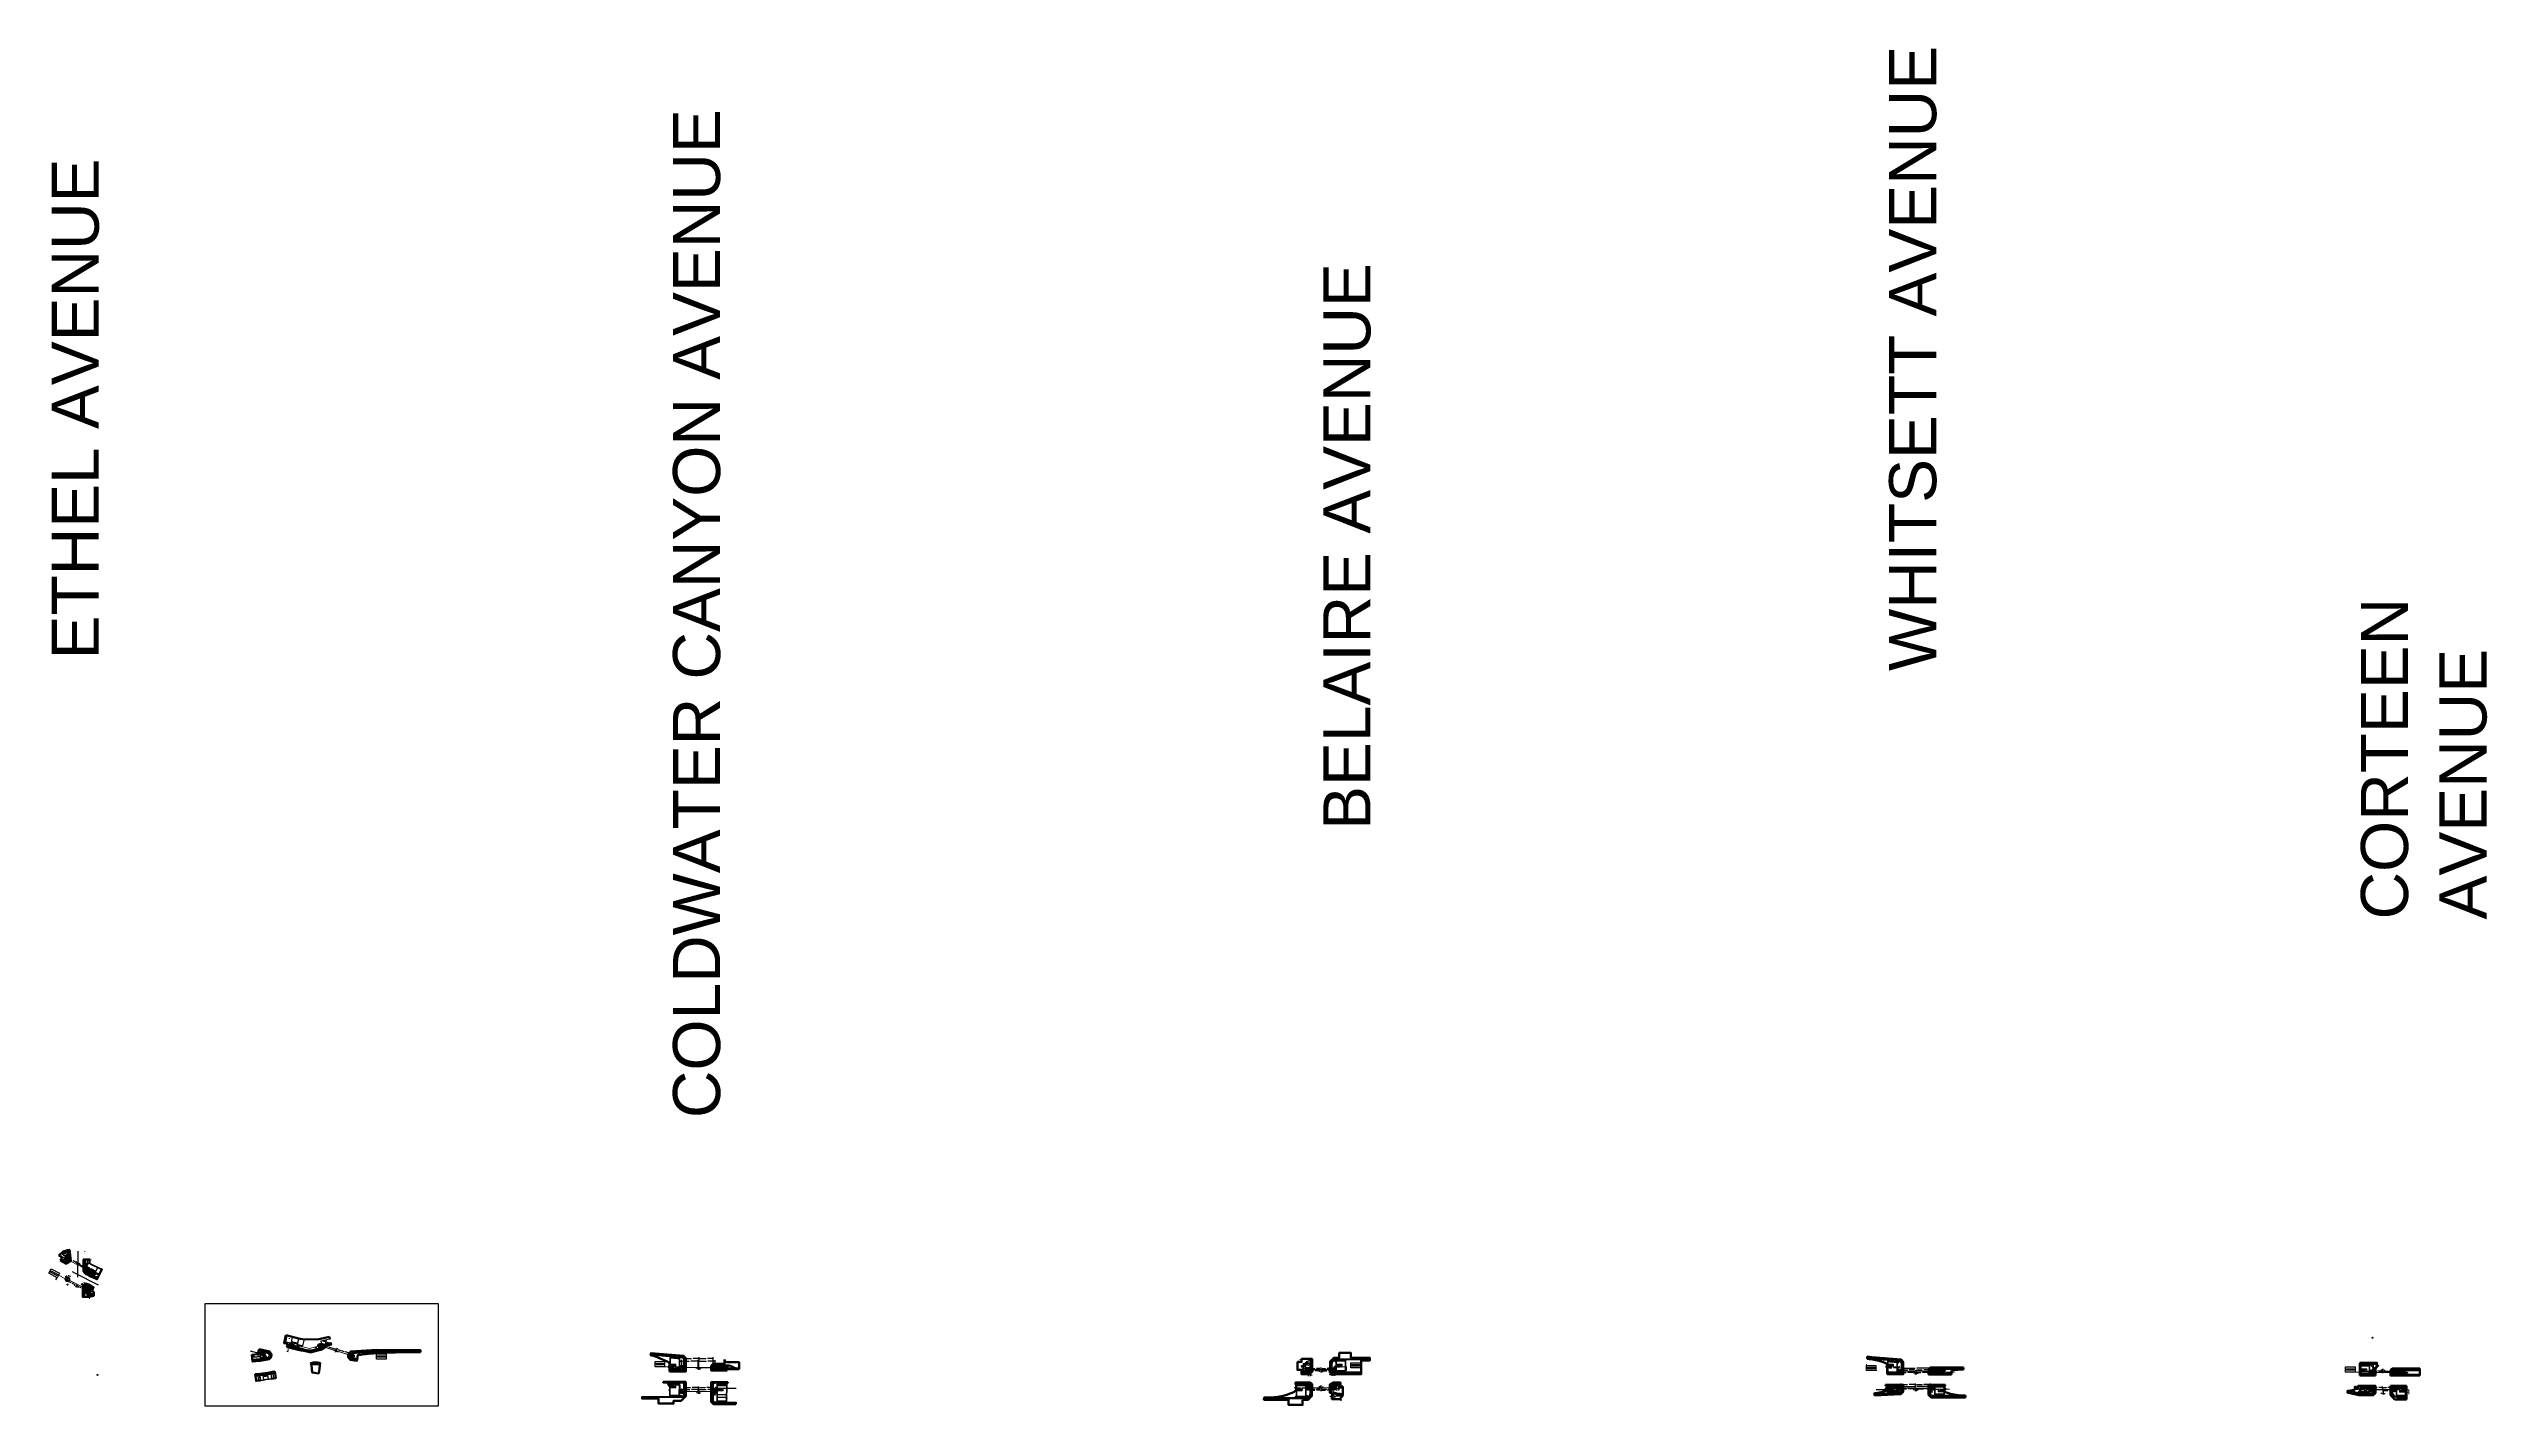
# Model space of a CAD drawing. Extents: x 6427214 to 6444634, y 1882940 to 1890436.
# Drawn here: x 6435120 to 6440296, y 1883894 to 1886777 of the extents above; entities that cross this region are included whole.
import ezdxf
from ezdxf.lldxf.tags import DXFTag

# ---------------------------------------------------------------- set-up
doc = ezdxf.new("R2010")
doc.units = 0
doc.header["$LTSCALE"] = 20
doc.header["$MEASUREMENT"] = 0
for name, pattern in [('0', [2, 1, 0, 1]), ('CENTER', [2, 1.25, -0.25, 0.25, -0.25]), ('DASHED2', [0.375, 0.25, -0.125]), ('HIDDEN2', [0.1875, 0.125, -0.0625])]:
    doc.linetypes.add(name, pattern=pattern)
for name, color, linetype, lineweight, plot in [('$_Gate Arm CL', 7, 'Continuous', 18, False), ('00_GID_Arm FDN', 7, 'DASHED2', 13, False), ('00_GID_Ped Gate FDN', 7, 'DASHED2', 13, False), ('C-ROAD_4.5 ft Offset', 210, 'Continuous', 30, False)]:
    doc.layers.add(name, color=color, linetype=linetype, lineweight=lineweight, plot=plot)
doc.layers.add('$_VPORT-1', color=11, linetype='Continuous', plot=False)
doc.layers.add('$NPLT', color=150, linetype='Continuous', plot=False)
for name, color, linetype, lineweight in [('00_GID_Gate Details', 4, 'Continuous', 13), ('00_GID_Ped Swing Gate', 4, 'Continuous', 13), ('C-ROAD-CURB', 3, 'Continuous', 35), ('C-ROAD-CURB RAMP', 3, 'Continuous', 30), ('C-ROAD-CURB RAMP GROVES', 1, 'Continuous', 0), ('C-ROAD-EG', 3, 'Continuous', 20), ('C-ROAD-FENC', 2, 'METRO FENCELINE1', 20), ('C-ROAD-TRUNCATED DOME', 2, 'Continuous', 13), ('C-ROADWAY SW', 4, 'Continuous', 30), ('C-SAWCUT & JOIN', 50, 'Continuous', 50), ('R-Row-Sname', 9, 'Continuous', 0), ('VF-TOPO-CONC-TBWK-LINE-', 82, 'Continuous', 35)]:
    doc.layers.add(name, color=color, linetype=linetype, lineweight=lineweight)
for name, color, linetype in [('C-ANNO', 7, 'Continuous'), ('C-FENC', 2, 'METRO FENCELINE1'), ('C-FENC-GATE', 2, 'Continuous'), ('C-GATE-ARM', 3, '0'), ('C-GATE-PED ARM', 2, '0'), ('C-RAIL-GATE-ARM', 2, 'Continuous'), ('C-ROAD', 7, 'Continuous'), ('C-ROAD-CURB-RAMP', 2, 'Continuous'), ('C-ROAD-CURB-RAMP-DETL', 1, 'HIDDEN2'), ('C-ROAD-SW RAMP', 4, 'Continuous'), ('C-SGNL-HS', 3, 'Continuous'), ('C-SGNL-HS-FNC', 2, 'FENCELINE2'), ('E-SIGEQ-POLES', 140, 'Continuous'), ('P-SIGEQ-POLES', 3, 'Continuous')]:
    doc.layers.add(name, color=color, linetype=linetype)
doc.styles.add('15', font='ROMANS.shx', dxfattribs={"height": 1.5})
doc.styles.add('Arial Narrow', font='ARIALN.TTF', dxfattribs={"width": 0.8, "height": 1})
doc.styles.add('G4_7 32', font='arial.ttf', dxfattribs={"height": 0.219})
doc.styles.get("Standard").update_dxf_attribs({"font": 'arial.ttf'})
doc.linetypes.add('FENCELINE2', pattern='A,0.25,-0.1,[132,ltypeshp.shx,S=0.1,R=0,X=-0.1,Y=0],-0.1,1', length=1.45)
doc.linetypes.add('METRO FENCELINE1', pattern='A,0.125,-0.05,[133,ltypeshp.shx,S=0.025,R=0,X=-0.05,Y=0],0.125', length=0.3)
tags = doc.linetypes.add('METRO FENCELINE3', pattern='A,0.125,-0.025,["X",Standard,S=0.05,R=0,X=-0.023,Y=-0.025],-0.025,0.125', length=0.3).pattern_tags.tags
tags[6] = DXFTag(74, 10)
doc.dimstyles.new('DIM-20', dxfattribs={"dimscale": 20, "dimtxt": 1, "dimasz": 0.1, "dimexe": 0.125, "dimexo": 0.025, "dimgap": 0.03, "dimtad": 0, "dimzin": 0, "dimdsep": 46, "dimtxsty": 'Arial Narrow', "dimcen": 0.04, "dimclrd": 256, "dimclre": 256, "dimclrt": 256, "dimaunit": 1, "dimadec": 3, "dimazin": 2, "dimtfac": 1, "dimtofl": 0, "dimtmove": 0, "dimatfit": 3, "dimfxl": 1, "dimtfillclr": 256, "dimtolj": 1, "dimtzin": 0, "dimlwd": -1, "dimlwe": -1, "dimarcsym": 0})
pattern_1 = [(0, (0, 0), (0, 0.433012701892), [0.25, -0.5]), (120, (0, 0), (-0.375, -0.216506350946), [0.25, -0.5]), (60, (0.25, 0), (-0.375, 0.216506350946), [0.25, -0.5])]
pattern_2 = [(358.288338305, (0, 0), (0.012933954677, 0.432819492186), [0.25, -0.5]), (118.288338305, (0, 0), (-0.381299652825, -0.20520861277), [0.25, -0.5]), (58.288338305, (0.2499, -0.00747), (-0.368365698148, 0.227610879415), [0.25, -0.5])]

msp = doc.modelspace()

# ---------------------------------------------------------------- texts
at = {"layer": 'R-Row-Sname', "color": 3, "char_height": 100, "attachment_point": 1, "rotation": 90, "style": 'G4_7 32'}
for s, insert, width in [('WHITSETT AVENUE', (6439026.705, 1885455.546), 2047.96545), ('COLDWATER CANYON AVENUE', (6436444.855, 1884505.978), 2579.74779), ('ETHEL AVENUE', (6435125.792, 1885480.081), 2157.58557), ('BELAIRE AVENUE', (6437825.492, 1885117.99), 1271.27831), ('CORTEEN AVENUE', (6440028.295, 1884927.769), 792.01889)]:
    msp.add_mtext(s, dxfattribs=dict(at, insert=insert, width=width))

# ---------------------------------------------------------------- blocks, each defined once
blk = doc.blocks.new('*D728')
at = {"layer": '$_VPORT-1', "transparency": 16777216}
for p, q in [((6436468.1, 1883989.2), (6436468.1, 1883998.4)), ((6436470.1, 1883995.9), (6436483.8, 1883995.8)), ((6436498.1, 1883995.7), (6436487.4, 1883995.8)), ((6436500.1, 1883989), (6436500.1, 1883998.2))]:
    blk.add_line(p, q, dxfattribs=at)
for points in [[(6436470.1, 1883996.2), (6436470.1, 1883995.5), (6436468.1, 1883995.9)], [(6436498.1, 1883996.1), (6436498.1, 1883995.4), (6436500.1, 1883995.7)]]:
    blk.add_solid(points, dxfattribs=at)
at = {"layer": 'Defpoints', "color": 0, "transparency": 16777216}
for p in [(6436500.1, 1883995.7), (6436468.1, 1883988.7), (6436500.1, 1883988.5)]:
    blk.add_point(p, dxfattribs=at)
at = {"layer": '$_VPORT-1', "transparency": 16777216, "insert": (6436485.6, 1883995.8), "char_height": 1, "attachment_point": 5, "rotation": 359.7504, "style": 'Arial Narrow'}
blk.add_mtext("\\A1;32.00'", dxfattribs=at)
blk = doc.blocks.new('*D729')
at = {"layer": '$_VPORT-1', "transparency": 16777216}
for p, q in [((6436500.1, 1883989), (6436500.1, 1883998.2)), ((6436502.1, 1883995.7), (6436514.3, 1883995.6)), ((6436528.2, 1883995.6), (6436517.9, 1883995.6)), ((6436530.1, 1883979.6), (6436530.2, 1883998.1))]:
    blk.add_line(p, q, dxfattribs=at)
for points in [[(6436502.1, 1883996), (6436502.1, 1883995.3), (6436500.1, 1883995.7)], [(6436528.2, 1883995.9), (6436528.2, 1883995.2), (6436530.2, 1883995.6)]]:
    blk.add_solid(points, dxfattribs=at)
at = {"layer": 'Defpoints', "color": 0, "transparency": 16777216}
for p in [(6436530.2, 1883995.6), (6436500.1, 1883988.5), (6436530.1, 1883979.1)]:
    blk.add_point(p, dxfattribs=at)
at = {"layer": '$_VPORT-1', "transparency": 16777216, "insert": (6436516.1, 1883995.6), "char_height": 1, "attachment_point": 5, "rotation": 359.7504, "style": 'Arial Narrow'}
blk.add_mtext("\\A1;30.03'", dxfattribs=at)
blk = doc.blocks.new('*D734')
at = {"layer": '$_VPORT-1', "transparency": 16777216}
for p, q in [((6435627.6, 1884009.8), (6435625, 1884010.4)), ((6435627.9, 1884011.7), (6435628.5, 1884014.4)), ((6435630.5, 1884022.4), (6435628, 1884023)), ((6435630, 1884020.5), (6435629.3, 1884017.8))]:
    blk.add_line(p, q, dxfattribs=at)
for points in [[(6435627.6, 1884011.8), (6435628.3, 1884011.7), (6435627.5, 1884009.8)], [(6435629.6, 1884020.6), (6435630.3, 1884020.4), (6435630.4, 1884022.5)]]:
    blk.add_solid(points, dxfattribs=at)
at = {"layer": 'Defpoints', "color": 0, "transparency": 16777216}
for p in [(6435627.5, 1884009.8), (6435628.1, 1884009.6), (6435631, 1884022.3)]:
    blk.add_point(p, dxfattribs=at)
at = {"layer": '$_VPORT-1', "transparency": 16777216, "insert": (6435628.9, 1884016.1), "char_height": 1, "attachment_point": 5, "rotation": 76.9695, "style": 'Arial Narrow'}
blk.add_mtext("\\A1;13.00'", dxfattribs=at)
blk = doc.blocks.new('*D741')
at = {"layer": '$_VPORT-1', "transparency": 16777216}
for p, q in [((6436463.6, 1883978.2), (6436463.6, 1883992.4)), ((6436465.6, 1883989.9), (6436479.3, 1883989.9)), ((6436496.6, 1883989.9), (6436482.9, 1883989.9)), ((6436498.6, 1883978.2), (6436498.6, 1883992.4))]:
    blk.add_line(p, q, dxfattribs=at)
for points in [[(6436465.6, 1883990.3), (6436465.6, 1883989.6), (6436463.6, 1883989.9)], [(6436496.6, 1883990.3), (6436496.6, 1883989.6), (6436498.6, 1883989.9)]]:
    blk.add_solid(points, dxfattribs=at)
at = {"layer": 'Defpoints', "color": 0, "transparency": 16777216}
for p in [(6436463.6, 1883977.7), (6436498.6, 1883989.9), (6436498.6, 1883977.7)]:
    blk.add_point(p, dxfattribs=at)
at = {"layer": '$_VPORT-1', "transparency": 16777216, "insert": (6436481.1, 1883989.9), "char_height": 1, "attachment_point": 5, "rotation": 359.992, "style": 'Arial Narrow'}
blk.add_mtext("\\A1;35.00'", dxfattribs=at)
blk = doc.blocks.new('*D743')
at = {"layer": '$_VPORT-1', "transparency": 16777216}
for p, q in [((6436467.8, 1883929.1), (6436467.9, 1883936.4)), ((6436469.9, 1883933.9), (6436482.1, 1883933.9)), ((6436497.9, 1883933.8), (6436485.7, 1883933.9)), ((6436499.8, 1883929), (6436499.9, 1883936.3))]:
    blk.add_line(p, q, dxfattribs=at)
for points in [[(6436469.9, 1883934.3), (6436469.9, 1883933.6), (6436467.9, 1883933.9)], [(6436497.9, 1883934.1), (6436497.9, 1883933.5), (6436499.9, 1883933.8)]]:
    blk.add_solid(points, dxfattribs=at)
at = {"layer": 'Defpoints', "color": 0, "transparency": 16777216}
for p in [(6436467.8, 1883928.6), (6436499.8, 1883928.5), (6436499.9, 1883933.8)]:
    blk.add_point(p, dxfattribs=at)
at = {"layer": '$_VPORT-1', "transparency": 16777216, "insert": (6436483.9, 1883933.9), "char_height": 1, "attachment_point": 5, "rotation": 359.7504, "style": 'Arial Narrow'}
blk.add_mtext("\\A1;32.00'", dxfattribs=at)
blk = doc.blocks.new('*D744')
at = {"layer": '$_VPORT-1', "transparency": 16777216}
for p, q in [((6436499.8, 1883929), (6436499.9, 1883936.3)), ((6436501.9, 1883933.8), (6436513.1, 1883933.7)), ((6436527.9, 1883933.7), (6436516.7, 1883933.7)), ((6436529.9, 1883928.9), (6436529.9, 1883936.2))]:
    blk.add_line(p, q, dxfattribs=at)
for points in [[(6436501.9, 1883934.1), (6436501.9, 1883933.4), (6436499.9, 1883933.8)], [(6436527.9, 1883934), (6436527.9, 1883933.3), (6436529.9, 1883933.7)]]:
    blk.add_solid(points, dxfattribs=at)
at = {"layer": 'Defpoints', "color": 0, "transparency": 16777216}
for p in [(6436499.8, 1883928.5), (6436499.9, 1883933.8), (6436529.9, 1883928.4)]:
    blk.add_point(p, dxfattribs=at)
at = {"layer": '$_VPORT-1', "transparency": 16777216, "insert": (6436514.9, 1883933.7), "char_height": 1, "attachment_point": 5, "rotation": 359.7504, "style": 'Arial Narrow'}
blk.add_mtext("\\A1;30.03'", dxfattribs=at)
blk = doc.blocks.new('*D745')
at = {"layer": '$_VPORT-1', "transparency": 16777216}
for p, q in [((6436496.4, 1883922.8), (6436494.4, 1883922.8)), ((6436498.4, 1883924.9), (6436498.4, 1883920.3)), ((6436499.4, 1883924.6), (6436499.4, 1883920.3)), ((6436501.4, 1883922.8), (6436503.4, 1883922.8))]:
    blk.add_line(p, q, dxfattribs=at)
for points in [[(6436496.4, 1883923.1), (6436496.4, 1883922.5), (6436498.4, 1883922.8)], [(6436501.4, 1883923.1), (6436501.4, 1883922.5), (6436499.4, 1883922.8)]]:
    blk.add_solid(points, dxfattribs=at)
at = {"layer": 'Defpoints', "color": 0, "transparency": 16777216}
for p in [(6436498.4, 1883925.4), (6436499.4, 1883925.1), (6436499.4, 1883922.8)]:
    blk.add_point(p, dxfattribs=at)
at = {"layer": '$_VPORT-1', "transparency": 16777216, "insert": (6436504.9, 1883922.8), "char_height": 1, "attachment_point": 5, "style": 'Arial Narrow'}
blk.add_mtext("\\A1;1.00'", dxfattribs=at)
blk = doc.blocks.new('*D746')
at = {"layer": '$_VPORT-1', "transparency": 16777216}
for p, q in [((6436463.4, 1883925.9), (6436463.4, 1883932.2)), ((6436465.4, 1883929.7), (6436480.4, 1883929.7)), ((6436496.4, 1883929.7), (6436484, 1883929.7)), ((6436498.4, 1883925.9), (6436498.4, 1883932.2))]:
    blk.add_line(p, q, dxfattribs=at)
for points in [[(6436465.4, 1883930), (6436465.4, 1883929.3), (6436463.4, 1883929.7)], [(6436496.4, 1883930), (6436496.4, 1883929.3), (6436498.4, 1883929.7)]]:
    blk.add_solid(points, dxfattribs=at)
at = {"layer": 'Defpoints', "color": 0, "transparency": 16777216}
for p in [(6436463.4, 1883925.4), (6436498.4, 1883929.7), (6436498.4, 1883925.4)]:
    blk.add_point(p, dxfattribs=at)
at = {"layer": '$_VPORT-1', "transparency": 16777216, "insert": (6436482.2, 1883929.7), "char_height": 1, "attachment_point": 5, "rotation": 359.992, "style": 'Arial Narrow'}
blk.add_mtext("\\A1;35.00'", dxfattribs=at)
blk = doc.blocks.new('*D747')
at = {"layer": '$_VPORT-1', "transparency": 16777216}
for p, q in [((6436499.4, 1883925.9), (6436499.4, 1883932.2)), ((6436501.4, 1883929.7), (6436515.1, 1883929.6)), ((6436532.4, 1883929.5), (6436518.7, 1883929.6)), ((6436534.4, 1883925.6), (6436534.4, 1883932))]:
    blk.add_line(p, q, dxfattribs=at)
for points in [[(6436501.4, 1883930.1), (6436501.4, 1883929.4), (6436499.4, 1883929.7)], [(6436532.4, 1883929.8), (6436532.4, 1883929.2), (6436534.4, 1883929.5)]]:
    blk.add_solid(points, dxfattribs=at)
at = {"layer": 'Defpoints', "color": 0, "transparency": 16777216}
for p in [(6436499.4, 1883925.4), (6436534.4, 1883929.5), (6436534.4, 1883925.1)]:
    blk.add_point(p, dxfattribs=at)
at = {"layer": '$_VPORT-1', "transparency": 16777216, "insert": (6436516.9, 1883929.6), "char_height": 1, "attachment_point": 5, "rotation": 359.5854, "style": 'Arial Narrow'}
blk.add_mtext("\\A1;35.00'", dxfattribs=at)
blk = doc.blocks.new('*D748')
at = {"layer": '$_VPORT-1', "transparency": 16777216}
for p, q in [((6435157.3, 1884207.5), (6435159.7, 1884212)), ((6435160.3, 1884208.8), (6435168, 1884204.7)), ((6435178.8, 1884198.9), (6435171.1, 1884203)), ((6435179.4, 1884195.8), (6435181.8, 1884200.2))]:
    blk.add_line(p, q, dxfattribs=at)
for points in [[(6435160.4, 1884209.1), (6435160.1, 1884208.5), (6435158.5, 1884209.7)], [(6435179, 1884199.2), (6435178.7, 1884198.6), (6435180.6, 1884198)]]:
    blk.add_solid(points, dxfattribs=at)
at = {"layer": 'Defpoints', "color": 0, "transparency": 16777216}
for p in [(6435157.1, 1884207.1), (6435179.2, 1884195.3), (6435180.6, 1884198)]:
    blk.add_point(p, dxfattribs=at)
at = {"layer": '$_VPORT-1', "transparency": 16777216, "insert": (6435169.6, 1884203.9), "char_height": 1, "attachment_point": 5, "rotation": 331.983, "style": 'Arial Narrow'}
blk.add_mtext("\\A1;25.00'", dxfattribs=at)
blk = doc.blocks.new('*D749')
at = {"layer": '$_VPORT-1', "transparency": 16777216}
for p, q in [((6435180.1, 1884195.5), (6435182.2, 1884199.6)), ((6435182.9, 1884196.5), (6435190.6, 1884192.5)), ((6435201.5, 1884186.8), (6435193.8, 1884190.8)), ((6435202.3, 1884184), (6435204.4, 1884188.1))]:
    blk.add_line(p, q, dxfattribs=at)
for points in [[(6435183, 1884196.8), (6435182.7, 1884196.2), (6435181.1, 1884197.4)], [(6435201.6, 1884187.1), (6435201.3, 1884186.5), (6435203.2, 1884185.9)]]:
    blk.add_solid(points, dxfattribs=at)
at = {"layer": 'Defpoints', "color": 0, "transparency": 16777216}
for p in [(6435179.9, 1884195.1), (6435181.1, 1884197.4), (6435202, 1884183.5)]:
    blk.add_point(p, dxfattribs=at)
at = {"layer": '$_VPORT-1', "transparency": 16777216, "insert": (6435192.2, 1884191.6), "char_height": 1, "attachment_point": 5, "rotation": 332.4325, "style": 'Arial Narrow'}
blk.add_mtext("\\A1;25.00'", dxfattribs=at)
blk = doc.blocks.new('*D750')
at = {"layer": '$_VPORT-1', "transparency": 16777216}
for p, q in [((6435158.9, 1884163.1), (6435156.7, 1884158.7)), ((6435159.6, 1884160), (6435166.5, 1884156.6)), ((6435176.6, 1884151.5), (6435169.7, 1884155)), ((6435179.5, 1884152.7), (6435177.3, 1884148.4))]:
    blk.add_line(p, q, dxfattribs=at)
for points in [[(6435159.8, 1884160.3), (6435159.5, 1884159.7), (6435157.9, 1884160.9)], [(6435176.8, 1884151.8), (6435176.5, 1884151.2), (6435178.4, 1884150.6)]]:
    blk.add_solid(points, dxfattribs=at)
at = {"layer": 'Defpoints', "color": 0, "transparency": 16777216}
for p in [(6435159.2, 1884163.5), (6435178.4, 1884150.6), (6435179.7, 1884153.2)]:
    blk.add_point(p, dxfattribs=at)
at = {"layer": '$_VPORT-1', "transparency": 16777216, "insert": (6435168.1, 1884155.8), "char_height": 1, "attachment_point": 5, "rotation": 333.2334, "style": 'Arial Narrow'}
blk.add_mtext("\\A1;23.00'", dxfattribs=at)
blk = doc.blocks.new('*D751')
at = {"layer": '$_VPORT-1', "transparency": 16777216}
for p, q in [((6435180.3, 1884152.3), (6435178.1, 1884148)), ((6435181, 1884149.4), (6435187.5, 1884146.1)), ((6435197.1, 1884141.2), (6435190.7, 1884144.5)), ((6435199.9, 1884142.4), (6435197.8, 1884138.1))]:
    blk.add_line(p, q, dxfattribs=at)
for points in [[(6435181.2, 1884149.7), (6435180.9, 1884149.1), (6435179.3, 1884150.3)], [(6435197.3, 1884141.5), (6435197, 1884140.9), (6435198.9, 1884140.3)]]:
    blk.add_solid(points, dxfattribs=at)
at = {"layer": 'Defpoints', "color": 0, "transparency": 16777216}
for p in [(6435179.3, 1884150.3), (6435180.5, 1884152.7), (6435200.2, 1884142.8)]:
    blk.add_point(p, dxfattribs=at)
at = {"layer": '$_VPORT-1', "transparency": 16777216, "insert": (6435189.1, 1884145.3), "char_height": 1, "attachment_point": 5, "rotation": 333.2171, "style": 'Arial Narrow'}
blk.add_mtext("\\A1;22.00'", dxfattribs=at)
blk = doc.blocks.new('*D763')
at = {"layer": '$_VPORT-1', "transparency": 16777216}
for p, q in [((6436499.6, 1883978.1), (6436499.6, 1883992.4)), ((6436501.6, 1883989.9), (6436515.3, 1883989.9)), ((6436532.6, 1883989.8), (6436518.9, 1883989.8)), ((6436534.6, 1883978), (6436534.6, 1883992.3))]:
    blk.add_line(p, q, dxfattribs=at)
for points in [[(6436501.6, 1883990.2), (6436501.6, 1883989.6), (6436499.6, 1883989.9)], [(6436532.6, 1883990.1), (6436532.6, 1883989.5), (6436534.6, 1883989.8)]]:
    blk.add_solid(points, dxfattribs=at)
at = {"layer": 'Defpoints', "color": 0, "transparency": 16777216}
for p in [(6436499.6, 1883977.6), (6436534.6, 1883989.8), (6436534.6, 1883977.5)]:
    blk.add_point(p, dxfattribs=at)
at = {"layer": '$_VPORT-1', "transparency": 16777216, "insert": (6436517.1, 1883989.9), "char_height": 1, "attachment_point": 5, "rotation": 359.8514, "style": 'Arial Narrow'}
blk.add_mtext("\\A1;35.00'", dxfattribs=at)
blk = doc.blocks.new('*D764')
at = {"layer": '$_VPORT-1', "transparency": 16777216}
for p, q in [((6436496.6, 1883974), (6436494.6, 1883974)), ((6436498.6, 1883977), (6436498.6, 1883971.5)), ((6436499.6, 1883977), (6436499.6, 1883971.5)), ((6436501.6, 1883974), (6436503.6, 1883974))]:
    blk.add_line(p, q, dxfattribs=at)
for points in [[(6436496.6, 1883974.4), (6436496.6, 1883973.7), (6436498.6, 1883974)], [(6436501.6, 1883974.4), (6436501.6, 1883973.7), (6436499.6, 1883974)]]:
    blk.add_solid(points, dxfattribs=at)
at = {"layer": 'Defpoints', "color": 0, "transparency": 16777216}
for p in [(6436498.6, 1883977.5), (6436498.6, 1883974), (6436499.6, 1883977.5)]:
    blk.add_point(p, dxfattribs=at)
at = {"layer": '$_VPORT-1', "transparency": 16777216, "insert": (6436493, 1883974), "char_height": 1, "attachment_point": 5, "style": 'Arial Narrow'}
blk.add_mtext("\\A1;1.02'", dxfattribs=at)
blk = doc.blocks.new('Swing Gate')
at = {"layer": '00_GID_Ped Gate FDN'}
for centre in [(-5.7, 0), (-1.3, 0)]:
    blk.add_circle(centre, 0.5, dxfattribs=at)
at = {"layer": '00_GID_Ped Swing Gate', "flags": 128}
for points in [[(-5.4, 0.1), (-1.6, 0.1)], [(-1.5, 0), (-1.4, 0)], [(-5.4, -0.1), (-1.6, -0.1)], [(-1.3, -0.2), (-1.3, -4.2)]]:
    blk.add_lwpolyline(points, dxfattribs=at)
at = {"layer": '00_GID_Ped Swing Gate'}
for centre, radius in [((-5.7, 0), 0.167), ((-5.4, 0), 0.0833), ((-1.6, 0), 0.0833), ((-1.3, 0), 0.167)]:
    blk.add_circle(centre, radius, dxfattribs=at)
blk.add_arc((-1.3, 0), 4.25, 179.7439, 269.7439, dxfattribs=at)
blk = doc.blocks.new('*U952')
at = {"layer": '00_GID_Arm FDN', "ltscale": 0.25}
blk.add_circle((0, 0), 1.25, dxfattribs=at)
at = {"layer": '00_GID_Gate Details'}
for p, q in [((35, 0.1), (1.3, 0.1)), ((35, -0.1), (35, 0.1)), ((1.3, -0.1), (35, -0.1))]:
    blk.add_line(p, q, dxfattribs=at)
for points in [[(-3.1, 1), (0, 1), (0, 0.4)], [(-2.2, 1), (-2.2, 1)], [(-2.2, 1), (-0.3, 1)], [(-2.2, 1), (-0.3, 1)], [(-1.8, 1), (-1.8, 0.5), (-0.7, 0.5), (-0.7, 0.7)], [(-0.1, 0.8), (-1.2, 0.8), (-1.2, 0.7), (-0.1, 0.7)], [(-0.9, 1.5), (-0.4, 1.5)], [(-0.7, 0.8), (-0.7, 1)], [(-0.5, 0.4), (0.4, 0.4)], [(-0.4, -0.4), (-0.5, 0.4)], [(-0.4, 1.7), (-0.4, 1)], [(-0.4, 1.5), (1, 1.5)], [(-0.3, 1), (-0.3, 1)], [(0.1, 0.8), (1.2, 0.8), (1.2, 0.7), (0.1, 0.7)], [(0.3, 1), (0.3, 1)], [(2.2, 1), (0.3, 1)], [(2.2, 1), (0.3, 1)], [(0.4, -0.4), (0.4, 0.4)], [(1.8, 1), (1.8, 0.5), (0.7, 0.5), (0.7, 0.7)], [(0.7, 0.8), (0.7, 1)], [(1, 1.5), (1, -1.5)], [(1, 0), (1.3, 0)], [(1.3, -0.1), (1.3, 0.1)], [(2.2, 1), (2.2, 1)], [(0, -0.4), (0, -1), (-3.1, -1)], [(-2.2, -1), (-2.2, -1)], [(-2.2, -1), (-0.4, -1)], [(-2.2, -1), (-0.4, -1)], [(-1.8, -1), (-1.8, -0.5), (-0.7, -0.5), (-0.7, -0.7)], [(-0.1, -0.8), (-1.2, -0.8), (-1.2, -0.7), (-0.1, -0.7)], [(-0.7, -0.8), (-0.7, -1)], [(-0.4, -0.4), (0.4, -0.4)], [(-0.4, -1), (-0.4, -1)], [(-0.4, -1), (-0.4, -1.8)], [(-0.4, -1.5), (1, -1.5)], [(0.1, -0.8), (1.2, -0.8), (1.2, -0.7), (0.1, -0.7)], [(0.3, -1), (0.3, -1)], [(2.2, -1), (0.3, -1)], [(2.2, -1), (0.3, -1)], [(1.8, -1), (1.8, -0.5), (0.7, -0.5), (0.7, -0.7)], [(0.7, -0.8), (0.7, -1)], [(2.2, -1), (2.2, -1)]]:
    blk.add_lwpolyline(points, dxfattribs=at)
for points in [[(-1.8, 1), (-1.8, 1.9, -0.414235), (-1.3, 2.3), (-1.2, 2.3, -0.41414), (-0.8, 1.9), (-0.8, 1)], [(-1.8, 0.5, 0.509158), (-0.8, 0.5, 2.513902)], [(1.7, 1), (1.7, 1.9, 0.414235), (1.3, 2.3), (1.2, 2.3, 0.41414), (0.8, 1.9), (0.8, 1)], [(1.7, 0.5, -0.509158), (0.8, 0.5, -2.513902)], [(-1.8, -0.5, -0.509158), (-0.8, -0.5, -2.513902)], [(-1.8, -1), (-1.8, -1.9, 0.414235), (-1.3, -2.3), (-1.2, -2.3, 0.41414), (-0.8, -1.9), (-0.8, -1)], [(1.7, -0.5, 0.509158), (0.8, -0.5, 2.513902)], [(1.7, -1), (1.7, -1.9, -0.414235), (1.3, -2.3), (1.2, -2.3, -0.41414), (0.8, -1.9), (0.8, -1)]]:
    blk.add_lwpolyline(points, format="xyb", dxfattribs=at)
blk.add_lwpolyline([(1, 0.7), (1, -0.8, -0.414214), (0.7, -1), (-0.8, -1, -0.414214), (-1, -0.8), (-1, 0.7, -0.414214), (-0.8, 1), (0.7, 1, -0.414214)], format="xyb", close=True, dxfattribs=at)
for centre, radius in [((0, 0), 0.4), ((0, 0.8), 0.0779), ((0, -0.8), 0.0779)]:
    blk.add_circle(centre, radius, dxfattribs=at)
for points in [[(0, 0.4), (0, 0.4), (0, 0.7), (0, 0.7)], [(0, 0.4), (0, 0.4), (0, 0.7), (0, 0.7)], [(0, -0.4), (0, -0.4), (0, -0.7), (0, -0.7)], [(0, -0.4), (0, -0.4), (0, -0.7), (0, -0.7)]]:
    blk.add_open_spline(points, degree=3, dxfattribs=at)
at = {"layer": 'C-ROAD_4.5 ft Offset'}
blk.add_circle((0, 0), 4.5, dxfattribs=at)
blk = doc.blocks.new('*U971')
for p, q in [((0.1, 2.1), (0.1, 0.1)), ((0.4, 2.1), (0.1, 2.1)), ((0.1, 0.1), (0.4, 0.1)), ((0.4, 2.1), (0.4, 0.1)), ((0.4, 2.1), (2.1, 2.1)), ((2.1, 0.1), (0.4, 0.1)), ((0.9, 2.1), (0.9, 0.1)), ((1.2, 2.6), (1.7, 2.6)), ((1.3, 0.3), (1.3, 1.8)), ((1.3, 1.8), (2.8, 1.8)), ((2.8, 0.3), (1.3, 0.3)), ((1.7, 2.8), (1.7, 2.1)), ((1.7, 2.6), (3.1, 2.6)), ((1.7, 0.1), (1.7, -0.7)), ((2.1, 2.1), (2.1, 1.5)), ((2.1, 0.7), (2.1, 0.1)), ((2.8, 1.8), (2.8, 0.3)), ((3.1, 2.6), (3.1, -0.4)), ((3.1, 1.1), (3.4, 1.1)), ((3.4, 1.2), (8.4, 1.2)), ((3.4, 0.9), (3.4, 1.2)), ((8.4, 0.9), (3.4, 0.9)), ((8.4, 1.2), (8.4, 0.9)), ((1.2, -0.4), (1.7, -0.4)), ((1.7, -0.4), (3.1, -0.4))]:
    blk.add_line(p, q)
blk.add_circle((2.1, 1.1), 0.4)
blk = doc.blocks.new('*D767')
at = {"layer": '$_VPORT-1', "transparency": 16777216}
for p, q in [((6435695.3, 1884023.3), (6435696.8, 1884028)), ((6435698, 1884025), (6435711, 1884020.8)), ((6435727.5, 1884015.6), (6435714.4, 1884019.8)), ((6435728.7, 1884012.7), (6435730.2, 1884017.4))]:
    blk.add_line(p, q, dxfattribs=at)
for points in [[(6435698.1, 1884025.3), (6435697.9, 1884024.7), (6435696.1, 1884025.6)], [(6435727.6, 1884015.9), (6435727.4, 1884015.3), (6435729.4, 1884015)]]:
    blk.add_solid(points, dxfattribs=at)
at = {"layer": 'Defpoints', "color": 0, "transparency": 16777216}
for p in [(6435695.2, 1884022.8, 0), (6435728.5, 1884012.2, 0), (6435729.4, 1884015)]:
    blk.add_point(p, dxfattribs=at)
at = {"layer": '$_VPORT-1', "transparency": 16777216, "insert": (6435712.7, 1884020.3), "char_height": 1, "attachment_point": 5, "rotation": 342.4183, "style": 'Arial Narrow'}
blk.add_mtext("\\A1;35.00'", dxfattribs=at)
blk = doc.blocks.new('*D768')
at = {"layer": '$_VPORT-1', "transparency": 16777216}
for p, q in [((6435730.5, 1884012.4), (6435732.3, 1884017.9)), ((6435733.5, 1884014.9), (6435746.5, 1884010.7)), ((6435763, 1884005.4), (6435749.9, 1884009.6)), ((6435763.8, 1884001.6), (6435765.6, 1884007.1))]:
    blk.add_line(p, q, dxfattribs=at)
for points in [[(6435733.6, 1884015.3), (6435733.4, 1884014.6), (6435731.6, 1884015.6)], [(6435763.1, 1884005.7), (6435762.9, 1884005.1), (6435764.9, 1884004.8)]]:
    blk.add_solid(points, dxfattribs=at)
at = {"layer": 'Defpoints', "color": 0, "transparency": 16777216}
for p in [(6435730.4, 1884011.9), (6435763.7, 1884001.1), (6435764.9, 1884004.8)]:
    blk.add_point(p, dxfattribs=at)
at = {"layer": '$_VPORT-1', "transparency": 16777216, "insert": (6435748.2, 1884010.2), "char_height": 1, "attachment_point": 5, "rotation": 342.0331, "style": 'Arial Narrow'}
blk.add_mtext("\\A1;35.00'", dxfattribs=at)
blk = doc.blocks.new('*U953')
at = {"layer": '00_GID_Arm FDN', "ltscale": 0.25}
blk.add_circle((0, 0), 1.25, dxfattribs=at)
at = {"layer": '00_GID_Gate Details'}
for p, q in [((25, 0.1), (1.3, 0.1)), ((25, -0.1), (25, 0.1)), ((1.3, -0.1), (25, -0.1))]:
    blk.add_line(p, q, dxfattribs=at)
for points in [[(-3.1, 1), (0, 1), (0, 0.4)], [(-2.2, 1), (-2.2, 1)], [(-2.2, 1), (-0.3, 1)], [(-2.2, 1), (-0.3, 1)], [(-1.8, 1), (-1.8, 0.5), (-0.7, 0.5), (-0.7, 0.7)], [(-0.1, 0.8), (-1.2, 0.8), (-1.2, 0.7), (-0.1, 0.7)], [(-0.9, 1.5), (-0.4, 1.5)], [(-0.7, 0.8), (-0.7, 1)], [(-0.5, 0.4), (0.4, 0.4)], [(-0.4, -0.4), (-0.5, 0.4)], [(-0.4, 1.7), (-0.4, 1)], [(-0.4, 1.5), (1, 1.5)], [(-0.3, 1), (-0.3, 1)], [(0.1, 0.8), (1.2, 0.8), (1.2, 0.7), (0.1, 0.7)], [(0.3, 1), (0.3, 1)], [(2.2, 1), (0.3, 1)], [(2.2, 1), (0.3, 1)], [(0.4, -0.4), (0.4, 0.4)], [(1.8, 1), (1.8, 0.5), (0.7, 0.5), (0.7, 0.7)], [(0.7, 0.8), (0.7, 1)], [(1, 1.5), (1, -1.5)], [(1, 0), (1.3, 0)], [(1.3, -0.1), (1.3, 0.1)], [(2.2, 1), (2.2, 1)], [(0, -0.4), (0, -1), (-3.1, -1)], [(-2.2, -1), (-2.2, -1)], [(-2.2, -1), (-0.4, -1)], [(-2.2, -1), (-0.4, -1)], [(-1.8, -1), (-1.8, -0.5), (-0.7, -0.5), (-0.7, -0.7)], [(-0.1, -0.8), (-1.2, -0.8), (-1.2, -0.7), (-0.1, -0.7)], [(-0.7, -0.8), (-0.7, -1)], [(-0.4, -0.4), (0.4, -0.4)], [(-0.4, -1), (-0.4, -1)], [(-0.4, -1), (-0.4, -1.8)], [(-0.4, -1.5), (1, -1.5)], [(0.1, -0.8), (1.2, -0.8), (1.2, -0.7), (0.1, -0.7)], [(0.3, -1), (0.3, -1)], [(2.2, -1), (0.3, -1)], [(2.2, -1), (0.3, -1)], [(1.8, -1), (1.8, -0.5), (0.7, -0.5), (0.7, -0.7)], [(0.7, -0.8), (0.7, -1)], [(2.2, -1), (2.2, -1)]]:
    blk.add_lwpolyline(points, dxfattribs=at)
for points in [[(-1.8, 1), (-1.8, 1.9, -0.414235), (-1.3, 2.3), (-1.2, 2.3, -0.41414), (-0.8, 1.9), (-0.8, 1)], [(-1.8, 0.5, 0.509158), (-0.8, 0.5, 2.513902)], [(1.7, 1), (1.7, 1.9, 0.414235), (1.3, 2.3), (1.2, 2.3, 0.41414), (0.8, 1.9), (0.8, 1)], [(1.7, 0.5, -0.509158), (0.8, 0.5, -2.513902)], [(-1.8, -0.5, -0.509158), (-0.8, -0.5, -2.513902)], [(-1.8, -1), (-1.8, -1.9, 0.414235), (-1.3, -2.3), (-1.2, -2.3, 0.41414), (-0.8, -1.9), (-0.8, -1)], [(1.7, -0.5, 0.509158), (0.8, -0.5, 2.513902)], [(1.7, -1), (1.7, -1.9, -0.414235), (1.3, -2.3), (1.2, -2.3, -0.41414), (0.8, -1.9), (0.8, -1)]]:
    blk.add_lwpolyline(points, format="xyb", dxfattribs=at)
blk.add_lwpolyline([(1, 0.7), (1, -0.8, -0.414214), (0.7, -1), (-0.8, -1, -0.414214), (-1, -0.8), (-1, 0.7, -0.414214), (-0.8, 1), (0.7, 1, -0.414214)], format="xyb", close=True, dxfattribs=at)
for centre, radius in [((0, 0), 0.4), ((0, 0.8), 0.0779), ((0, -0.8), 0.0779)]:
    blk.add_circle(centre, radius, dxfattribs=at)
for points in [[(0, 0.4), (0, 0.4), (0, 0.7), (0, 0.7)], [(0, 0.4), (0, 0.4), (0, 0.7), (0, 0.7)], [(0, -0.4), (0, -0.4), (0, -0.7), (0, -0.7)], [(0, -0.4), (0, -0.4), (0, -0.7), (0, -0.7)]]:
    blk.add_open_spline(points, degree=3, dxfattribs=at)
at = {"layer": 'C-ROAD_4.5 ft Offset'}
blk.add_circle((0, 0), 4.5, dxfattribs=at)
blk = doc.blocks.new('*U954')
at = {"layer": '00_GID_Arm FDN', "ltscale": 0.25}
blk.add_circle((0, 0), 1.25, dxfattribs=at)
at = {"layer": '00_GID_Gate Details'}
for p, q in [((23, 0.1), (1.3, 0.1)), ((23, -0.1), (23, 0.1)), ((1.3, -0.1), (23, -0.1))]:
    blk.add_line(p, q, dxfattribs=at)
for points in [[(-3.1, 1), (0, 1), (0, 0.4)], [(-2.2, 1), (-2.2, 1)], [(-2.2, 1), (-0.3, 1)], [(-2.2, 1), (-0.3, 1)], [(-1.8, 1), (-1.8, 0.5), (-0.7, 0.5), (-0.7, 0.7)], [(-0.1, 0.8), (-1.2, 0.8), (-1.2, 0.7), (-0.1, 0.7)], [(-0.9, 1.5), (-0.4, 1.5)], [(-0.7, 0.8), (-0.7, 1)], [(-0.5, 0.4), (0.4, 0.4)], [(-0.4, -0.4), (-0.5, 0.4)], [(-0.4, 1.7), (-0.4, 1)], [(-0.4, 1.5), (1, 1.5)], [(-0.3, 1), (-0.3, 1)], [(0.1, 0.8), (1.2, 0.8), (1.2, 0.7), (0.1, 0.7)], [(0.3, 1), (0.3, 1)], [(2.2, 1), (0.3, 1)], [(2.2, 1), (0.3, 1)], [(0.4, -0.4), (0.4, 0.4)], [(1.8, 1), (1.8, 0.5), (0.7, 0.5), (0.7, 0.7)], [(0.7, 0.8), (0.7, 1)], [(1, 1.5), (1, -1.5)], [(1, 0), (1.3, 0)], [(1.3, -0.1), (1.3, 0.1)], [(2.2, 1), (2.2, 1)], [(0, -0.4), (0, -1), (-3.1, -1)], [(-2.2, -1), (-2.2, -1)], [(-2.2, -1), (-0.4, -1)], [(-2.2, -1), (-0.4, -1)], [(-1.8, -1), (-1.8, -0.5), (-0.7, -0.5), (-0.7, -0.7)], [(-0.1, -0.8), (-1.2, -0.8), (-1.2, -0.7), (-0.1, -0.7)], [(-0.7, -0.8), (-0.7, -1)], [(-0.4, -0.4), (0.4, -0.4)], [(-0.4, -1), (-0.4, -1)], [(-0.4, -1), (-0.4, -1.8)], [(-0.4, -1.5), (1, -1.5)], [(0.1, -0.8), (1.2, -0.8), (1.2, -0.7), (0.1, -0.7)], [(0.3, -1), (0.3, -1)], [(2.2, -1), (0.3, -1)], [(2.2, -1), (0.3, -1)], [(1.8, -1), (1.8, -0.5), (0.7, -0.5), (0.7, -0.7)], [(0.7, -0.8), (0.7, -1)], [(2.2, -1), (2.2, -1)]]:
    blk.add_lwpolyline(points, dxfattribs=at)
for points in [[(-1.8, 1), (-1.8, 1.9, -0.414235), (-1.3, 2.3), (-1.2, 2.3, -0.41414), (-0.8, 1.9), (-0.8, 1)], [(-1.8, 0.5, 0.509158), (-0.8, 0.5, 2.513902)], [(1.7, 1), (1.7, 1.9, 0.414235), (1.3, 2.3), (1.2, 2.3, 0.41414), (0.8, 1.9), (0.8, 1)], [(1.7, 0.5, -0.509158), (0.8, 0.5, -2.513902)], [(-1.8, -0.5, -0.509158), (-0.8, -0.5, -2.513902)], [(-1.8, -1), (-1.8, -1.9, 0.414235), (-1.3, -2.3), (-1.2, -2.3, 0.41414), (-0.8, -1.9), (-0.8, -1)], [(1.7, -0.5, 0.509158), (0.8, -0.5, 2.513902)], [(1.7, -1), (1.7, -1.9, -0.414235), (1.3, -2.3), (1.2, -2.3, -0.41414), (0.8, -1.9), (0.8, -1)]]:
    blk.add_lwpolyline(points, format="xyb", dxfattribs=at)
blk.add_lwpolyline([(1, 0.7), (1, -0.8, -0.414214), (0.7, -1), (-0.8, -1, -0.414214), (-1, -0.8), (-1, 0.7, -0.414214), (-0.8, 1), (0.7, 1, -0.414214)], format="xyb", close=True, dxfattribs=at)
for centre, radius in [((0, 0), 0.4), ((0, 0.8), 0.0779), ((0, -0.8), 0.0779)]:
    blk.add_circle(centre, radius, dxfattribs=at)
for points in [[(0, 0.4), (0, 0.4), (0, 0.7), (0, 0.7)], [(0, 0.4), (0, 0.4), (0, 0.7), (0, 0.7)], [(0, -0.4), (0, -0.4), (0, -0.7), (0, -0.7)], [(0, -0.4), (0, -0.4), (0, -0.7), (0, -0.7)]]:
    blk.add_open_spline(points, degree=3, dxfattribs=at)
at = {"layer": 'C-ROAD_4.5 ft Offset'}
blk.add_circle((0, 0), 4.5, dxfattribs=at)
blk = doc.blocks.new('*U955')
at = {"layer": '00_GID_Arm FDN', "ltscale": 0.25}
blk.add_circle((0, 0), 1.25, dxfattribs=at)
at = {"layer": '00_GID_Gate Details'}
for p, q in [((22, 0.1), (1.3, 0.1)), ((22, -0.1), (22, 0.1)), ((1.3, -0.1), (22, -0.1))]:
    blk.add_line(p, q, dxfattribs=at)
for points in [[(-3.1, 1), (0, 1), (0, 0.4)], [(-2.2, 1), (-2.2, 1)], [(-2.2, 1), (-0.3, 1)], [(-2.2, 1), (-0.3, 1)], [(-1.8, 1), (-1.8, 0.5), (-0.7, 0.5), (-0.7, 0.7)], [(-0.1, 0.8), (-1.2, 0.8), (-1.2, 0.7), (-0.1, 0.7)], [(-0.9, 1.5), (-0.4, 1.5)], [(-0.7, 0.8), (-0.7, 1)], [(-0.5, 0.4), (0.4, 0.4)], [(-0.4, -0.4), (-0.5, 0.4)], [(-0.4, 1.7), (-0.4, 1)], [(-0.4, 1.5), (1, 1.5)], [(-0.3, 1), (-0.3, 1)], [(0.1, 0.8), (1.2, 0.8), (1.2, 0.7), (0.1, 0.7)], [(0.3, 1), (0.3, 1)], [(2.2, 1), (0.3, 1)], [(2.2, 1), (0.3, 1)], [(0.4, -0.4), (0.4, 0.4)], [(1.8, 1), (1.8, 0.5), (0.7, 0.5), (0.7, 0.7)], [(0.7, 0.8), (0.7, 1)], [(1, 1.5), (1, -1.5)], [(1, 0), (1.3, 0)], [(1.3, -0.1), (1.3, 0.1)], [(2.2, 1), (2.2, 1)], [(0, -0.4), (0, -1), (-3.1, -1)], [(-2.2, -1), (-2.2, -1)], [(-2.2, -1), (-0.4, -1)], [(-2.2, -1), (-0.4, -1)], [(-1.8, -1), (-1.8, -0.5), (-0.7, -0.5), (-0.7, -0.7)], [(-0.1, -0.8), (-1.2, -0.8), (-1.2, -0.7), (-0.1, -0.7)], [(-0.7, -0.8), (-0.7, -1)], [(-0.4, -0.4), (0.4, -0.4)], [(-0.4, -1), (-0.4, -1)], [(-0.4, -1), (-0.4, -1.8)], [(-0.4, -1.5), (1, -1.5)], [(0.1, -0.8), (1.2, -0.8), (1.2, -0.7), (0.1, -0.7)], [(0.3, -1), (0.3, -1)], [(2.2, -1), (0.3, -1)], [(2.2, -1), (0.3, -1)], [(1.8, -1), (1.8, -0.5), (0.7, -0.5), (0.7, -0.7)], [(0.7, -0.8), (0.7, -1)], [(2.2, -1), (2.2, -1)]]:
    blk.add_lwpolyline(points, dxfattribs=at)
for points in [[(-1.8, 1), (-1.8, 1.9, -0.414235), (-1.3, 2.3), (-1.2, 2.3, -0.41414), (-0.8, 1.9), (-0.8, 1)], [(-1.8, 0.5, 0.509158), (-0.8, 0.5, 2.513902)], [(1.7, 1), (1.7, 1.9, 0.414235), (1.3, 2.3), (1.2, 2.3, 0.41414), (0.8, 1.9), (0.8, 1)], [(1.7, 0.5, -0.509158), (0.8, 0.5, -2.513902)], [(-1.8, -0.5, -0.509158), (-0.8, -0.5, -2.513902)], [(-1.8, -1), (-1.8, -1.9, 0.414235), (-1.3, -2.3), (-1.2, -2.3, 0.41414), (-0.8, -1.9), (-0.8, -1)], [(1.7, -0.5, 0.509158), (0.8, -0.5, 2.513902)], [(1.7, -1), (1.7, -1.9, -0.414235), (1.3, -2.3), (1.2, -2.3, -0.41414), (0.8, -1.9), (0.8, -1)]]:
    blk.add_lwpolyline(points, format="xyb", dxfattribs=at)
blk.add_lwpolyline([(1, 0.7), (1, -0.8, -0.414214), (0.7, -1), (-0.8, -1, -0.414214), (-1, -0.8), (-1, 0.7, -0.414214), (-0.8, 1), (0.7, 1, -0.414214)], format="xyb", close=True, dxfattribs=at)
for centre, radius in [((0, 0), 0.4), ((0, 0.8), 0.0779), ((0, -0.8), 0.0779)]:
    blk.add_circle(centre, radius, dxfattribs=at)
for points in [[(0, 0.4), (0, 0.4), (0, 0.7), (0, 0.7)], [(0, 0.4), (0, 0.4), (0, 0.7), (0, 0.7)], [(0, -0.4), (0, -0.4), (0, -0.7), (0, -0.7)], [(0, -0.4), (0, -0.4), (0, -0.7), (0, -0.7)]]:
    blk.add_open_spline(points, degree=3, dxfattribs=at)
at = {"layer": 'C-ROAD_4.5 ft Offset'}
blk.add_circle((0, 0), 4.5, dxfattribs=at)
blk = doc.blocks.new('*U974')
for p, q in [((0.1, 2.1), (0.1, 0.1)), ((0.4, 2.1), (0.1, 2.1)), ((0.1, 0.1), (0.4, 0.1)), ((0.4, 2.1), (0.4, 0.1)), ((0.4, 2.1), (2.1, 2.1)), ((2.1, 0.1), (0.4, 0.1)), ((0.9, 2.1), (0.9, 0.1)), ((1.2, 2.6), (1.7, 2.6)), ((1.3, 0.3), (1.3, 1.8)), ((1.3, 1.8), (2.8, 1.8)), ((2.8, 0.3), (1.3, 0.3)), ((1.7, 2.8), (1.7, 2.1)), ((1.7, 2.6), (3.1, 2.6)), ((1.7, 0.1), (1.7, -0.7)), ((2.1, 2.1), (2.1, 1.5)), ((2.1, 0.7), (2.1, 0.1)), ((2.8, 1.8), (2.8, 0.3)), ((3.1, 2.6), (3.1, -0.4)), ((3.1, 1.1), (3.4, 1.1)), ((3.4, 1.2), (8.9, 1.2)), ((3.4, 0.9), (3.4, 1.2)), ((8.9, 0.9), (3.4, 0.9)), ((8.9, 1.2), (8.9, 0.9)), ((1.2, -0.4), (1.7, -0.4)), ((1.7, -0.4), (3.1, -0.4))]:
    blk.add_line(p, q)
blk.add_circle((2.1, 1.1), 0.4)
blk = doc.blocks.new('*U973')
for p, q in [((0.1, 2.1), (0.1, 0.1)), ((0.4, 2.1), (0.1, 2.1)), ((0.1, 0.1), (0.4, 0.1)), ((0.4, 2.1), (0.4, 0.1)), ((0.4, 2.1), (2.1, 2.1)), ((2.1, 0.1), (0.4, 0.1)), ((0.9, 2.1), (0.9, 0.1)), ((1.2, 2.6), (1.7, 2.6)), ((1.3, 0.3), (1.3, 1.8)), ((1.3, 1.8), (2.8, 1.8)), ((2.8, 0.3), (1.3, 0.3)), ((1.7, 2.8), (1.7, 2.1)), ((1.7, 2.6), (3.1, 2.6)), ((1.7, 0.1), (1.7, -0.7)), ((2.1, 2.1), (2.1, 1.5)), ((2.1, 0.7), (2.1, 0.1)), ((2.8, 1.8), (2.8, 0.3)), ((3.1, 2.6), (3.1, -0.4)), ((3.1, 1.1), (3.4, 1.1)), ((3.4, 1.2), (10.9, 1.2)), ((3.4, 0.9), (3.4, 1.2)), ((10.9, 0.9), (3.4, 0.9)), ((10.9, 1.2), (10.9, 0.9)), ((1.2, -0.4), (1.7, -0.4)), ((1.7, -0.4), (3.1, -0.4))]:
    blk.add_line(p, q)
blk.add_circle((2.1, 1.1), 0.4)
blk = doc.blocks.new('*D769')
at = {"layer": '$_VPORT-1', "transparency": 16777216}
for p, q in [((6435179.4, 1884200.1), (6435177.6, 1884201)), ((6435179.5, 1884195.9), (6435182.3, 1884201.4)), ((6435180.1, 1884195.5), (6435183, 1884201.1)), ((6435183.6, 1884197.9), (6435185.4, 1884197))]:
    blk.add_line(p, q, dxfattribs=at)
for points in [[(6435179.6, 1884200.4), (6435179.3, 1884199.8), (6435181.2, 1884199.2)], [(6435183.8, 1884198.2), (6435183.4, 1884197.6), (6435181.8, 1884198.9)]]:
    blk.add_solid(points, dxfattribs=at)
at = {"layer": 'Defpoints', "color": 0, "transparency": 16777216}
for p in [(6435179.2, 1884195.4), (6435179.9, 1884195.1), (6435181.8, 1884198.9)]:
    blk.add_point(p, dxfattribs=at)
at = {"layer": '$_VPORT-1', "transparency": 16777216, "insert": (6435186.7, 1884196.3), "char_height": 1, "attachment_point": 5, "rotation": 332.5364, "style": 'Arial Narrow'}
blk.add_mtext("\\A1;0.73'", dxfattribs=at)
blk = doc.blocks.new('*D770')
at = {"layer": '$_VPORT-1', "transparency": 16777216}
for p, q in [((6435175.7, 1884149.8), (6435174, 1884150.7)), ((6435179.4, 1884152.6), (6435176.4, 1884146.7)), ((6435180.2, 1884152.2), (6435177.2, 1884146.2)), ((6435180.1, 1884147.6), (6435181.9, 1884146.7))]:
    blk.add_line(p, q, dxfattribs=at)
for points in [[(6435175.9, 1884150.1), (6435175.6, 1884149.5), (6435177.5, 1884148.9)], [(6435180.3, 1884147.9), (6435180, 1884147.3), (6435178.4, 1884148.5)]]:
    blk.add_solid(points, dxfattribs=at)
at = {"layer": 'Defpoints', "color": 0, "transparency": 16777216}
for p in [(6435179.6, 1884153.1), (6435180.5, 1884152.6), (6435178.4, 1884148.5)]:
    blk.add_point(p, dxfattribs=at)
at = {"layer": '$_VPORT-1', "transparency": 16777216, "insert": (6435183.3, 1884146), "char_height": 1, "attachment_point": 5, "rotation": 333.2268, "style": 'Arial Narrow'}
blk.add_mtext("\\A1;0.93'", dxfattribs=at)
blk = doc.blocks.new('*D771')
at = {"layer": '$_VPORT-1', "transparency": 16777216}
for p, q in [((6435189.2, 1884152.3), (6435187.4, 1884151.6)), ((6435195.5, 1884141.6), (6435190.2, 1884155.3)), ((6435200, 1884143.3), (6435194.7, 1884157.1)), ((6435197.5, 1884155.4), (6435199.4, 1884156.2))]:
    blk.add_line(p, q, dxfattribs=at)
for points in [[(6435189.1, 1884152.6), (6435189.4, 1884152), (6435191.1, 1884153)], [(6435197.4, 1884155.7), (6435197.6, 1884155.1), (6435195.6, 1884154.7)]]:
    blk.add_solid(points, dxfattribs=at)
at = {"layer": 'Defpoints', "color": 0, "transparency": 16777216}
for p in [(6435191.1, 1884153), (6435195.7, 1884141.1), (6435200.2, 1884142.8)]:
    blk.add_point(p, dxfattribs=at)
at = {"layer": '$_VPORT-1', "transparency": 16777216, "insert": (6435193.4, 1884153.9), "char_height": 1, "attachment_point": 5, "rotation": 20.9136, "style": 'Arial Narrow'}
blk.add_mtext("\\A1;4.82'", dxfattribs=at)
blk = doc.blocks.new('*D772')
at = {"layer": '$_VPORT-1', "transparency": 16777216}
for p, q in [((6435156.2, 1884169.1), (6435154.2, 1884168.7)), ((6435159.1, 1884164), (6435157.8, 1884171.9)), ((6435163.6, 1884164.8), (6435162.3, 1884172.6)), ((6435164.7, 1884170.5), (6435166.7, 1884170.8))]:
    blk.add_line(p, q, dxfattribs=at)
for points in [[(6435156.1, 1884169.4), (6435156.2, 1884168.7), (6435158.2, 1884169.4)], [(6435164.6, 1884170.8), (6435164.8, 1884170.2), (6435162.7, 1884170.2)]]:
    blk.add_solid(points, dxfattribs=at)
at = {"layer": 'Defpoints', "color": 0, "transparency": 16777216}
for p in [(6435159.2, 1884163.5), (6435162.7, 1884170.2), (6435163.7, 1884164.3)]:
    blk.add_point(p, dxfattribs=at)
at = {"layer": '$_VPORT-1', "transparency": 16777216, "insert": (6435160.4, 1884169.8), "char_height": 1, "attachment_point": 5, "rotation": 9.5193, "style": 'Arial Narrow'}
blk.add_mtext("\\A1;4.63'", dxfattribs=at)
blk = doc.blocks.new('*U951')
at = {"layer": '00_GID_Arm FDN', "ltscale": 0.25}
blk.add_circle((0, 0), 1.25, dxfattribs=at)
at = {"layer": '00_GID_Gate Details'}
for p, q in [((35, 0.1), (1.3, 0.1)), ((35, -0.1), (35, 0.1)), ((1.3, -0.1), (35, -0.1))]:
    blk.add_line(p, q, dxfattribs=at)
for points in [[(-3.1, 1), (0, 1), (0, 0.4)], [(-2.2, 1), (-2.2, 1)], [(-2.2, 1), (-0.3, 1)], [(-2.2, 1), (-0.3, 1)], [(-1.8, 1), (-1.8, 0.5), (-0.7, 0.5), (-0.7, 0.7)], [(-0.1, 0.8), (-1.2, 0.8), (-1.2, 0.7), (-0.1, 0.7)], [(-0.9, 1.5), (-0.4, 1.5)], [(-0.7, 0.8), (-0.7, 1)], [(-0.5, 0.4), (0.4, 0.4)], [(-0.4, -0.4), (-0.5, 0.4)], [(-0.4, 1.7), (-0.4, 1)], [(-0.4, 1.5), (1, 1.5)], [(-0.3, 1), (-0.3, 1)], [(0.1, 0.8), (1.2, 0.8), (1.2, 0.7), (0.1, 0.7)], [(0.3, 1), (0.3, 1)], [(2.2, 1), (0.3, 1)], [(2.2, 1), (0.3, 1)], [(0.4, -0.4), (0.4, 0.4)], [(1.8, 1), (1.8, 0.5), (0.7, 0.5), (0.7, 0.7)], [(0.7, 0.8), (0.7, 1)], [(1, 1.5), (1, -1.5)], [(1, 0), (1.3, 0)], [(1.3, -0.1), (1.3, 0.1)], [(2.2, 1), (2.2, 1)], [(0, -0.4), (0, -1), (-3.1, -1)], [(-2.2, -1), (-2.2, -1)], [(-2.2, -1), (-0.4, -1)], [(-2.2, -1), (-0.4, -1)], [(-1.8, -1), (-1.8, -0.5), (-0.7, -0.5), (-0.7, -0.7)], [(-0.1, -0.8), (-1.2, -0.8), (-1.2, -0.7), (-0.1, -0.7)], [(-0.7, -0.8), (-0.7, -1)], [(-0.4, -0.4), (0.4, -0.4)], [(-0.4, -1), (-0.4, -1)], [(-0.4, -1), (-0.4, -1.8)], [(-0.4, -1.5), (1, -1.5)], [(0.1, -0.8), (1.2, -0.8), (1.2, -0.7), (0.1, -0.7)], [(0.3, -1), (0.3, -1)], [(2.2, -1), (0.3, -1)], [(2.2, -1), (0.3, -1)], [(1.8, -1), (1.8, -0.5), (0.7, -0.5), (0.7, -0.7)], [(0.7, -0.8), (0.7, -1)], [(2.2, -1), (2.2, -1)]]:
    blk.add_lwpolyline(points, dxfattribs=at)
for points in [[(-1.8, 1), (-1.8, 1.9, -0.414235), (-1.3, 2.3), (-1.2, 2.3, -0.41414), (-0.8, 1.9), (-0.8, 1)], [(-1.8, 0.5, 0.509158), (-0.8, 0.5, 2.513902)], [(1.7, 1), (1.7, 1.9, 0.414235), (1.3, 2.3), (1.2, 2.3, 0.41414), (0.8, 1.9), (0.8, 1)], [(1.7, 0.5, -0.509158), (0.8, 0.5, -2.513902)], [(-1.8, -0.5, -0.509158), (-0.8, -0.5, -2.513902)], [(-1.8, -1), (-1.8, -1.9, 0.414235), (-1.3, -2.3), (-1.2, -2.3, 0.41414), (-0.8, -1.9), (-0.8, -1)], [(1.7, -0.5, 0.509158), (0.8, -0.5, 2.513902)], [(1.7, -1), (1.7, -1.9, -0.414235), (1.3, -2.3), (1.2, -2.3, -0.41414), (0.8, -1.9), (0.8, -1)]]:
    blk.add_lwpolyline(points, format="xyb", dxfattribs=at)
blk.add_lwpolyline([(1, 0.7), (1, -0.8, -0.414214), (0.7, -1), (-0.8, -1, -0.414214), (-1, -0.8), (-1, 0.7, -0.414214), (-0.8, 1), (0.7, 1, -0.414214)], format="xyb", close=True, dxfattribs=at)
for centre, radius in [((0, 0), 0.4), ((0, 0.8), 0.0779), ((0, -0.8), 0.0779)]:
    blk.add_circle(centre, radius, dxfattribs=at)
for points in [[(0, 0.4), (0, 0.4), (0, 0.7), (0, 0.7)], [(0, 0.4), (0, 0.4), (0, 0.7), (0, 0.7)], [(0, -0.4), (0, -0.4), (0, -0.7), (0, -0.7)], [(0, -0.4), (0, -0.4), (0, -0.7), (0, -0.7)]]:
    blk.add_open_spline(points, degree=3, dxfattribs=at)
at = {"layer": 'C-ROAD_4.5 ft Offset'}
blk.add_circle((0, 0), 4.5, dxfattribs=at)
blk = doc.blocks.new('*D822')
at = {"layer": '$_VPORT-1', "transparency": 16777216}
for p, q in [((6436527.9, 1883930.9), (6436525.9, 1883930.9)), ((6436529.9, 1883925.6), (6436529.9, 1883933.4)), ((6436534.4, 1883925.6), (6436534.4, 1883933.4)), ((6436536.4, 1883930.9), (6436538.4, 1883930.9))]:
    blk.add_line(p, q, dxfattribs=at)
for points in [[(6436527.9, 1883931.3), (6436527.9, 1883930.6), (6436529.9, 1883930.9)], [(6436536.4, 1883931.3), (6436536.4, 1883930.6), (6436534.4, 1883930.9)]]:
    blk.add_solid(points, dxfattribs=at)
at = {"layer": 'Defpoints', "color": 0, "transparency": 16777216}
for p in [(6436529.9, 1883930.9), (6436529.9, 1883925.1), (6436534.4, 1883925.1)]:
    blk.add_point(p, dxfattribs=at)
at = {"layer": '$_VPORT-1', "transparency": 16777216, "insert": (6436532.1, 1883930.9), "char_height": 1, "attachment_point": 5, "rotation": 359.9465, "style": 'Arial Narrow'}
blk.add_mtext("\\A1;4.50'", dxfattribs=at)
blk = doc.blocks.new('*U948')
at = {"layer": '00_GID_Arm FDN', "ltscale": 0.25}
blk.add_circle((0, 0), 1.25, dxfattribs=at)
at = {"layer": '00_GID_Gate Details'}
for p, q in [((35, 0.1), (1.3, 0.1)), ((35, -0.1), (35, 0.1)), ((1.3, -0.1), (35, -0.1))]:
    blk.add_line(p, q, dxfattribs=at)
for points in [[(-3.1, 1), (0, 1), (0, 0.4)], [(-2.2, 1), (-2.2, 1)], [(-2.2, 1), (-0.3, 1)], [(-2.2, 1), (-0.3, 1)], [(-1.8, 1), (-1.8, 0.5), (-0.7, 0.5), (-0.7, 0.7)], [(-0.1, 0.8), (-1.2, 0.8), (-1.2, 0.7), (-0.1, 0.7)], [(-0.9, 1.5), (-0.4, 1.5)], [(-0.7, 0.8), (-0.7, 1)], [(-0.5, 0.4), (0.4, 0.4)], [(-0.4, -0.4), (-0.5, 0.4)], [(-0.4, 1.7), (-0.4, 1)], [(-0.4, 1.5), (1, 1.5)], [(-0.3, 1), (-0.3, 1)], [(0.1, 0.8), (1.2, 0.8), (1.2, 0.7), (0.1, 0.7)], [(0.3, 1), (0.3, 1)], [(2.2, 1), (0.3, 1)], [(2.2, 1), (0.3, 1)], [(0.4, -0.4), (0.4, 0.4)], [(1.8, 1), (1.8, 0.5), (0.7, 0.5), (0.7, 0.7)], [(0.7, 0.8), (0.7, 1)], [(1, 1.5), (1, -1.5)], [(1, 0), (1.3, 0)], [(1.3, -0.1), (1.3, 0.1)], [(2.2, 1), (2.2, 1)], [(0, -0.4), (0, -1), (-3.1, -1)], [(-2.2, -1), (-2.2, -1)], [(-2.2, -1), (-0.4, -1)], [(-2.2, -1), (-0.4, -1)], [(-1.8, -1), (-1.8, -0.5), (-0.7, -0.5), (-0.7, -0.7)], [(-0.1, -0.8), (-1.2, -0.8), (-1.2, -0.7), (-0.1, -0.7)], [(-0.7, -0.8), (-0.7, -1)], [(-0.4, -0.4), (0.4, -0.4)], [(-0.4, -1), (-0.4, -1)], [(-0.4, -1), (-0.4, -1.8)], [(-0.4, -1.5), (1, -1.5)], [(0.1, -0.8), (1.2, -0.8), (1.2, -0.7), (0.1, -0.7)], [(0.3, -1), (0.3, -1)], [(2.2, -1), (0.3, -1)], [(2.2, -1), (0.3, -1)], [(1.8, -1), (1.8, -0.5), (0.7, -0.5), (0.7, -0.7)], [(0.7, -0.8), (0.7, -1)], [(2.2, -1), (2.2, -1)]]:
    blk.add_lwpolyline(points, dxfattribs=at)
for points in [[(-1.8, 1), (-1.8, 1.9, -0.414235), (-1.3, 2.3), (-1.2, 2.3, -0.41414), (-0.8, 1.9), (-0.8, 1)], [(-1.8, 0.5, 0.509158), (-0.8, 0.5, 2.513902)], [(1.7, 1), (1.7, 1.9, 0.414235), (1.3, 2.3), (1.2, 2.3, 0.41414), (0.8, 1.9), (0.8, 1)], [(1.7, 0.5, -0.509158), (0.8, 0.5, -2.513902)], [(-1.8, -0.5, -0.509158), (-0.8, -0.5, -2.513902)], [(-1.8, -1), (-1.8, -1.9, 0.414235), (-1.3, -2.3), (-1.2, -2.3, 0.41414), (-0.8, -1.9), (-0.8, -1)], [(1.7, -0.5, 0.509158), (0.8, -0.5, 2.513902)], [(1.7, -1), (1.7, -1.9, -0.414235), (1.3, -2.3), (1.2, -2.3, -0.41414), (0.8, -1.9), (0.8, -1)]]:
    blk.add_lwpolyline(points, format="xyb", dxfattribs=at)
blk.add_lwpolyline([(1, 0.7), (1, -0.8, -0.414214), (0.7, -1), (-0.8, -1, -0.414214), (-1, -0.8), (-1, 0.7, -0.414214), (-0.8, 1), (0.7, 1, -0.414214)], format="xyb", close=True, dxfattribs=at)
for centre, radius in [((0, 0), 0.4), ((0, 0.8), 0.0779), ((0, -0.8), 0.0779)]:
    blk.add_circle(centre, radius, dxfattribs=at)
for points in [[(0, 0.4), (0, 0.4), (0, 0.7), (0, 0.7)], [(0, 0.4), (0, 0.4), (0, 0.7), (0, 0.7)], [(0, -0.4), (0, -0.4), (0, -0.7), (0, -0.7)], [(0, -0.4), (0, -0.4), (0, -0.7), (0, -0.7)]]:
    blk.add_open_spline(points, degree=3, dxfattribs=at)
at = {"layer": 'C-ROAD_4.5 ft Offset'}
blk.add_circle((0, 0), 4.5, dxfattribs=at)
blk = doc.blocks.new('*U968')
for p, q in [((0.1, 2.1), (0.1, 0.1)), ((0.4, 2.1), (0.1, 2.1)), ((0.1, 0.1), (0.4, 0.1)), ((0.4, 2.1), (0.4, 0.1)), ((0.4, 2.1), (2.1, 2.1)), ((2.1, 0.1), (0.4, 0.1)), ((0.9, 2.1), (0.9, 0.1)), ((1.2, 2.6), (1.7, 2.6)), ((1.3, 0.3), (1.3, 1.8)), ((1.3, 1.8), (2.8, 1.8)), ((2.8, 0.3), (1.3, 0.3)), ((1.7, 2.8), (1.7, 2.1)), ((1.7, 2.6), (3.1, 2.6)), ((1.7, 0.1), (1.7, -0.7)), ((2.1, 2.1), (2.1, 1.5)), ((2.1, 0.7), (2.1, 0.1)), ((2.8, 1.8), (2.8, 0.3)), ((3.1, 2.6), (3.1, -0.4)), ((3.1, 1.1), (3.4, 1.1)), ((3.4, 1.2), (11.4, 1.2)), ((3.4, 0.9), (3.4, 1.2)), ((11.4, 0.9), (3.4, 0.9)), ((11.4, 1.2), (11.4, 0.9)), ((1.2, -0.4), (1.7, -0.4)), ((1.7, -0.4), (3.1, -0.4))]:
    blk.add_line(p, q)
blk.add_circle((2.1, 1.1), 0.4)
blk = doc.blocks.new('*D982')
at = {"layer": '$_VPORT-1', "transparency": 16777216}
for p, q in [((6435726.4, 1884012.2), (6435724.5, 1884012.8)), ((6435728.4, 1884011.8), (6435727.6, 1884009.2)), ((6435730.2, 1884011.2), (6435729.4, 1884008.7)), ((6435732, 1884010.5), (6435733.9, 1884009.8))]:
    blk.add_line(p, q, dxfattribs=at)
for points in [[(6435726.5, 1884012.5), (6435726.3, 1884011.9), (6435728.3, 1884011.6)], [(6435732.1, 1884010.8), (6435731.9, 1884010.1), (6435730.1, 1884011.1)]]:
    blk.add_solid(points, dxfattribs=at)
at = {"layer": 'Defpoints', "color": 0, "transparency": 16777216}
for p in [(6435728.5, 1884012.2), (6435730.1, 1884011.1), (6435730.3, 1884011.7)]:
    blk.add_point(p, dxfattribs=at)
at = {"layer": '$_VPORT-1', "transparency": 16777216, "insert": (6435735.4, 1884009.4), "char_height": 1, "attachment_point": 5, "rotation": 342.4183, "style": 'Arial Narrow'}
blk.add_mtext("\\A1;1.86'", dxfattribs=at)
blk = doc.blocks.new('A$Cabb8c628')
at = {"layer": '00_GID_Gate Details'}
for points in [[(-1.7, 0.2), (-0.7, 0.2), (-0.7, -0.2), (-1.7, -0.2)], [(-1.2, 0), (1.2, 0), (1.2, 0), (-1.2, 0)], [(0, 0.3), (0, 0.3), (0, 0.1), (0, 0.1)], [(0.7, 0.2), (1.7, 0.2), (1.7, -0.2), (0.7, -0.2)], [(-2, -0.2), (-0.4, -0.2), (-0.4, -0.2), (-2, -0.2)], [(0.4, -0.2), (2, -0.2), (2, -0.2), (0.4, -0.2)]]:
    blk.add_lwpolyline(points, close=True, dxfattribs=at)
for points in [[(-1.6, 0.2), (-1.6, -1.2, 0.414235), (-1.3, -1.6), (-1.2, -1.6, 0.41414), (-0.8, -1.2), (-0.8, 0.2, 0.509158)], [(0.8, 0.2), (0.8, -1.2, 0.414235), (1.2, -1.6), (1.3, -1.6, 0.41414), (1.6, -1.2), (1.6, 0.2, 0.509158)]]:
    blk.add_lwpolyline(points, format="xyb", close=True, dxfattribs=at)
blk.add_lwpolyline([(-0.4, 0.3), (0.4, 0.3)], dxfattribs=at)
blk.add_circle((0, 0), 0.0779, dxfattribs=at)
blk = doc.blocks.new('*D730')
at = {"layer": '$_VPORT-1', "transparency": 16777216}
for p, q in [((6437797.6, 1883974.6), (6437797.6, 1883976.6)), ((6437799.6, 1883974.1), (6437807.3, 1883974.1)), ((6437818.6, 1883974.1), (6437810.9, 1883974.1)), ((6437820.6, 1883974.6), (6437820.6, 1883976.6))]:
    blk.add_line(p, q, dxfattribs=at)
for points in [[(6437799.6, 1883974.5), (6437799.6, 1883973.8), (6437797.6, 1883974.1)], [(6437818.6, 1883974.4), (6437818.6, 1883973.8), (6437820.6, 1883974.1)]]:
    blk.add_solid(points, dxfattribs=at)
at = {"layer": 'Defpoints', "color": 0, "transparency": 16777216}
for p in [(6437797.6, 1883974.1), (6437820.6, 1883974.1), (6437820.6, 1883974.1)]:
    blk.add_point(p, dxfattribs=at)
at = {"layer": '$_VPORT-1', "transparency": 16777216, "insert": (6437809.1, 1883974.1), "char_height": 1, "attachment_point": 5, "rotation": 359.9202, "style": 'Arial Narrow'}
blk.add_mtext("\\A1;23.00'", dxfattribs=at)
blk = doc.blocks.new('*D731')
at = {"layer": '$_VPORT-1', "transparency": 16777216}
for p, q in [((6437820.6, 1883974.6), (6437820.6, 1883976.6)), ((6437822.6, 1883974.1), (6437830.3, 1883974.1)), ((6437841.6, 1883974), (6437833.9, 1883974)), ((6437843.6, 1883974.5), (6437843.6, 1883976.5))]:
    blk.add_line(p, q, dxfattribs=at)
for points in [[(6437822.6, 1883974.4), (6437822.6, 1883973.8), (6437820.6, 1883974.1)], [(6437841.6, 1883974.3), (6437841.6, 1883973.7), (6437843.6, 1883974)]]:
    blk.add_solid(points, dxfattribs=at)
at = {"layer": 'Defpoints', "color": 0, "transparency": 16777216}
for p in [(6437820.6, 1883974.1), (6437843.6, 1883974), (6437843.6, 1883974)]:
    blk.add_point(p, dxfattribs=at)
at = {"layer": '$_VPORT-1', "transparency": 16777216, "insert": (6437832.1, 1883974.1), "char_height": 1, "attachment_point": 5, "rotation": 359.7622, "style": 'Arial Narrow'}
blk.add_mtext("\\A1;23.00'", dxfattribs=at)
blk = doc.blocks.new('*D732')
at = {"layer": '$_VPORT-1', "transparency": 16777216}
for p, q in [((6437797.4, 1883928), (6437797.4, 1883926)), ((6437799.4, 1883928.5), (6437807.1, 1883928.5)), ((6437818.4, 1883928.4), (6437810.7, 1883928.5)), ((6437820.4, 1883927.9), (6437820.4, 1883925.9))]:
    blk.add_line(p, q, dxfattribs=at)
for points in [[(6437799.4, 1883928.9), (6437799.4, 1883928.2), (6437797.4, 1883928.5)], [(6437818.4, 1883928.8), (6437818.4, 1883928.1), (6437820.4, 1883928.4)]]:
    blk.add_solid(points, dxfattribs=at)
at = {"layer": 'Defpoints', "color": 0, "transparency": 16777216}
for p in [(6437797.4, 1883928.5), (6437820.4, 1883928.4), (6437820.4, 1883928.4)]:
    blk.add_point(p, dxfattribs=at)
at = {"layer": '$_VPORT-1', "transparency": 16777216, "insert": (6437808.9, 1883928.5), "char_height": 1, "attachment_point": 5, "rotation": 359.7622, "style": 'Arial Narrow'}
blk.add_mtext("\\A1;23.00'", dxfattribs=at)
blk = doc.blocks.new('*D733')
at = {"layer": '$_VPORT-1', "transparency": 16777216}
for p, q in [((6437820.4, 1883927.9), (6437820.4, 1883925.9)), ((6437822.4, 1883928.4), (6437830.1, 1883928.4)), ((6437841.4, 1883928.3), (6437833.7, 1883928.4)), ((6437843.4, 1883927.8), (6437843.4, 1883925.8))]:
    blk.add_line(p, q, dxfattribs=at)
for points in [[(6437822.4, 1883928.8), (6437822.4, 1883928.1), (6437820.4, 1883928.4)], [(6437841.4, 1883928.7), (6437841.4, 1883928), (6437843.4, 1883928.3)]]:
    blk.add_solid(points, dxfattribs=at)
at = {"layer": 'Defpoints', "color": 0, "transparency": 16777216}
for p in [(6437820.4, 1883928.4), (6437843.4, 1883928.3), (6437843.4, 1883928.3)]:
    blk.add_point(p, dxfattribs=at)
at = {"layer": '$_VPORT-1', "transparency": 16777216, "insert": (6437831.9, 1883928.4), "char_height": 1, "attachment_point": 5, "rotation": 359.7622, "style": 'Arial Narrow'}
blk.add_mtext("\\A1;23.00'", dxfattribs=at)
blk = doc.blocks.new('*D737')
at = {"layer": '$_VPORT-1', "transparency": 16777216}
for p, q in [((6437821, 1883932.7), (6437820.9, 1883927.6)), ((6437822.9, 1883930.1), (6437832.5, 1883930.1)), ((6437845.9, 1883930), (6437836.1, 1883930.1)), ((6437848, 1883932.6), (6437847.9, 1883927.5))]:
    blk.add_line(p, q, dxfattribs=at)
for points in [[(6437822.9, 1883930.4), (6437822.9, 1883929.8), (6437820.9, 1883930.1)], [(6437845.9, 1883930.4), (6437845.9, 1883929.7), (6437847.9, 1883930)]]:
    blk.add_solid(points, dxfattribs=at)
at = {"layer": 'Defpoints', "color": 0, "transparency": 16777216}
for p in [(6437820.9, 1883930.1), (6437821, 1883933.2), (6437848, 1883933.1)]:
    blk.add_point(p, dxfattribs=at)
at = {"layer": '$_VPORT-1', "transparency": 16777216, "insert": (6437834.3, 1883930.1), "char_height": 1, "attachment_point": 5, "rotation": 359.8011, "style": 'Arial Narrow'}
blk.add_mtext("\\A1;27.00'", dxfattribs=at)
blk = doc.blocks.new('*D738')
at = {"layer": '$_VPORT-1', "transparency": 16777216}
for p, q in [((6437793, 1883932.8), (6437792.9, 1883927.8)), ((6437794.9, 1883930.3), (6437807.5, 1883930.2)), ((6437817.9, 1883930.2), (6437811.1, 1883930.2)), ((6437820, 1883932.7), (6437819.9, 1883927.7))]:
    blk.add_line(p, q, dxfattribs=at)
for points in [[(6437794.9, 1883930.6), (6437794.9, 1883929.9), (6437792.9, 1883930.3)], [(6437817.9, 1883930.5), (6437817.9, 1883929.9), (6437819.9, 1883930.2)]]:
    blk.add_solid(points, dxfattribs=at)
at = {"layer": 'Defpoints', "color": 0, "transparency": 16777216}
for p in [(6437793, 1883933.3), (6437819.9, 1883930.2), (6437820, 1883933.2)]:
    blk.add_point(p, dxfattribs=at)
at = {"layer": '$_VPORT-1', "transparency": 16777216, "insert": (6437809.3, 1883930.2), "char_height": 1, "attachment_point": 5, "rotation": 359.7991, "style": 'Arial Narrow'}
blk.add_mtext("\\A1;27.00'", dxfattribs=at)
blk = doc.blocks.new('*D739')
at = {"layer": '$_VPORT-1', "transparency": 16777216}
for p, q in [((6437793.1, 1883971.5), (6437793.1, 1883967.2)), ((6437795.1, 1883969.7), (6437804.8, 1883969.6)), ((6437818.1, 1883969.6), (6437808.4, 1883969.6)), ((6437820.1, 1883971.4), (6437820.1, 1883967.1))]:
    blk.add_line(p, q, dxfattribs=at)
for points in [[(6437795.1, 1883970), (6437795.1, 1883969.3), (6437793.1, 1883969.7)], [(6437818.1, 1883969.9), (6437818.1, 1883969.2), (6437820.1, 1883969.6)]]:
    blk.add_solid(points, dxfattribs=at)
at = {"layer": 'Defpoints', "color": 0, "transparency": 16777216}
for p in [(6437793.1, 1883972), (6437820.1, 1883971.9), (6437820.1, 1883969.6)]:
    blk.add_point(p, dxfattribs=at)
at = {"layer": '$_VPORT-1', "transparency": 16777216, "insert": (6437806.6, 1883969.6), "char_height": 1, "attachment_point": 5, "rotation": 359.7722, "style": 'Arial Narrow'}
blk.add_mtext("\\A1;27.00'", dxfattribs=at)
blk = doc.blocks.new('*D740')
at = {"layer": '$_VPORT-1', "transparency": 16777216}
for p, q in [((6437821.1, 1883971.4), (6437821.1, 1883967)), ((6437823.1, 1883969.5), (6437832.8, 1883969.5)), ((6437846.1, 1883969.5), (6437836.4, 1883969.5)), ((6437848.1, 1883971.3), (6437848.1, 1883967))]:
    blk.add_line(p, q, dxfattribs=at)
for points in [[(6437823.1, 1883969.9), (6437823.1, 1883969.2), (6437821.1, 1883969.5)], [(6437846.1, 1883969.8), (6437846.1, 1883969.1), (6437848.1, 1883969.5)]]:
    blk.add_solid(points, dxfattribs=at)
at = {"layer": 'Defpoints', "color": 0, "transparency": 16777216}
for p in [(6437821.1, 1883971.9), (6437848.1, 1883971.8), (6437848.1, 1883969.5)]:
    blk.add_point(p, dxfattribs=at)
at = {"layer": '$_VPORT-1', "transparency": 16777216, "insert": (6437834.6, 1883969.5), "char_height": 1, "attachment_point": 5, "rotation": 359.8379, "style": 'Arial Narrow'}
blk.add_mtext("\\A1;27.00'", dxfattribs=at)
blk = doc.blocks.new('*D742')
at = {"layer": '$_VPORT-1', "transparency": 16777216}
for p, q in [((6437841.4, 1883914.7), (6437839.4, 1883914.7)), ((6437843.4, 1883921), (6437843.4, 1883912.1)), ((6437847.9, 1883921), (6437847.9, 1883912.1)), ((6437849.9, 1883914.6), (6437851.9, 1883914.6))]:
    blk.add_line(p, q, dxfattribs=at)
for points in [[(6437841.4, 1883915), (6437841.4, 1883914.3), (6437843.4, 1883914.6)], [(6437849.9, 1883915), (6437849.9, 1883914.3), (6437847.9, 1883914.6)]]:
    blk.add_solid(points, dxfattribs=at)
at = {"layer": 'Defpoints', "color": 0, "transparency": 16777216}
for p in [(6437843.4, 1883921.5), (6437843.4, 1883914.6), (6437847.9, 1883921.5)]:
    blk.add_point(p, dxfattribs=at)
at = {"layer": '$_VPORT-1', "transparency": 16777216, "insert": (6437845.6, 1883914.6), "char_height": 1, "attachment_point": 5, "rotation": 359.7622, "style": 'Arial Narrow'}
blk.add_mtext("\\A1;4.50'", dxfattribs=at)
blk = doc.blocks.new('*U950')
at = {"layer": '00_GID_Arm FDN', "ltscale": 0.25}
blk.add_circle((0, 0), 1.25, dxfattribs=at)
at = {"layer": '00_GID_Gate Details'}
for p, q in [((27, 0.1), (1.3, 0.1)), ((27, -0.1), (27, 0.1)), ((1.3, -0.1), (27, -0.1))]:
    blk.add_line(p, q, dxfattribs=at)
for points in [[(-3.1, 1), (0, 1), (0, 0.4)], [(-2.2, 1), (-2.2, 1)], [(-2.2, 1), (-0.3, 1)], [(-2.2, 1), (-0.3, 1)], [(-1.8, 1), (-1.8, 0.5), (-0.7, 0.5), (-0.7, 0.7)], [(-0.1, 0.8), (-1.2, 0.8), (-1.2, 0.7), (-0.1, 0.7)], [(-0.9, 1.5), (-0.4, 1.5)], [(-0.7, 0.8), (-0.7, 1)], [(-0.5, 0.4), (0.4, 0.4)], [(-0.4, -0.4), (-0.5, 0.4)], [(-0.4, 1.7), (-0.4, 1)], [(-0.4, 1.5), (1, 1.5)], [(-0.3, 1), (-0.3, 1)], [(0.1, 0.8), (1.2, 0.8), (1.2, 0.7), (0.1, 0.7)], [(0.3, 1), (0.3, 1)], [(2.2, 1), (0.3, 1)], [(2.2, 1), (0.3, 1)], [(0.4, -0.4), (0.4, 0.4)], [(1.8, 1), (1.8, 0.5), (0.7, 0.5), (0.7, 0.7)], [(0.7, 0.8), (0.7, 1)], [(1, 1.5), (1, -1.5)], [(1, 0), (1.3, 0)], [(1.3, -0.1), (1.3, 0.1)], [(2.2, 1), (2.2, 1)], [(0, -0.4), (0, -1), (-3.1, -1)], [(-2.2, -1), (-2.2, -1)], [(-2.2, -1), (-0.4, -1)], [(-2.2, -1), (-0.4, -1)], [(-1.8, -1), (-1.8, -0.5), (-0.7, -0.5), (-0.7, -0.7)], [(-0.1, -0.8), (-1.2, -0.8), (-1.2, -0.7), (-0.1, -0.7)], [(-0.7, -0.8), (-0.7, -1)], [(-0.4, -0.4), (0.4, -0.4)], [(-0.4, -1), (-0.4, -1)], [(-0.4, -1), (-0.4, -1.8)], [(-0.4, -1.5), (1, -1.5)], [(0.1, -0.8), (1.2, -0.8), (1.2, -0.7), (0.1, -0.7)], [(0.3, -1), (0.3, -1)], [(2.2, -1), (0.3, -1)], [(2.2, -1), (0.3, -1)], [(1.8, -1), (1.8, -0.5), (0.7, -0.5), (0.7, -0.7)], [(0.7, -0.8), (0.7, -1)], [(2.2, -1), (2.2, -1)]]:
    blk.add_lwpolyline(points, dxfattribs=at)
for points in [[(-1.8, 1), (-1.8, 1.9, -0.414235), (-1.3, 2.3), (-1.2, 2.3, -0.41414), (-0.8, 1.9), (-0.8, 1)], [(-1.8, 0.5, 0.509158), (-0.8, 0.5, 2.513902)], [(1.7, 1), (1.7, 1.9, 0.414235), (1.3, 2.3), (1.2, 2.3, 0.41414), (0.8, 1.9), (0.8, 1)], [(1.7, 0.5, -0.509158), (0.8, 0.5, -2.513902)], [(-1.8, -0.5, -0.509158), (-0.8, -0.5, -2.513902)], [(-1.8, -1), (-1.8, -1.9, 0.414235), (-1.3, -2.3), (-1.2, -2.3, 0.41414), (-0.8, -1.9), (-0.8, -1)], [(1.7, -0.5, 0.509158), (0.8, -0.5, 2.513902)], [(1.7, -1), (1.7, -1.9, -0.414235), (1.3, -2.3), (1.2, -2.3, -0.41414), (0.8, -1.9), (0.8, -1)]]:
    blk.add_lwpolyline(points, format="xyb", dxfattribs=at)
blk.add_lwpolyline([(1, 0.7), (1, -0.8, -0.414214), (0.7, -1), (-0.8, -1, -0.414214), (-1, -0.8), (-1, 0.7, -0.414214), (-0.8, 1), (0.7, 1, -0.414214)], format="xyb", close=True, dxfattribs=at)
for centre, radius in [((0, 0), 0.4), ((0, 0.8), 0.0779), ((0, -0.8), 0.0779)]:
    blk.add_circle(centre, radius, dxfattribs=at)
for points in [[(0, 0.4), (0, 0.4), (0, 0.7), (0, 0.7)], [(0, 0.4), (0, 0.4), (0, 0.7), (0, 0.7)], [(0, -0.4), (0, -0.4), (0, -0.7), (0, -0.7)], [(0, -0.4), (0, -0.4), (0, -0.7), (0, -0.7)]]:
    blk.add_open_spline(points, degree=3, dxfattribs=at)
at = {"layer": 'C-ROAD_4.5 ft Offset'}
blk.add_circle((0, 0), 4.5, dxfattribs=at)
blk = doc.blocks.new('*D759')
at = {"layer": '$_VPORT-1', "transparency": 16777216}
for p, q in [((6437818.1, 1883968.1), (6437816.1, 1883968.1)), ((6437820.1, 1883971.3), (6437820.1, 1883965.6)), ((6437821.1, 1883971.3), (6437821.1, 1883965.6)), ((6437823.1, 1883968.1), (6437825.1, 1883968.1))]:
    blk.add_line(p, q, dxfattribs=at)
for points in [[(6437818.1, 1883968.4), (6437818.1, 1883967.8), (6437820.1, 1883968.1)], [(6437823.1, 1883968.4), (6437823.1, 1883967.8), (6437821.1, 1883968.1)]]:
    blk.add_solid(points, dxfattribs=at)
at = {"layer": 'Defpoints', "color": 0, "transparency": 16777216}
for p in [(6437820.1, 1883971.8), (6437821.1, 1883971.8), (6437821.1, 1883968.1)]:
    blk.add_point(p, dxfattribs=at)
at = {"layer": '$_VPORT-1', "transparency": 16777216, "insert": (6437826.6, 1883968.1), "char_height": 1, "attachment_point": 5, "style": 'Arial Narrow'}
blk.add_mtext("\\A1;1.00'", dxfattribs=at)
blk = doc.blocks.new('*D760')
at = {"layer": '$_VPORT-1', "transparency": 16777216}
for p, q in [((6437841.6, 1883961.1), (6437839.6, 1883961.1)), ((6437843.6, 1883971.3), (6437843.6, 1883958.6)), ((6437848.1, 1883971.3), (6437848.1, 1883958.5)), ((6437850.1, 1883961), (6437852.1, 1883961))]:
    blk.add_line(p, q, dxfattribs=at)
for points in [[(6437841.6, 1883961.4), (6437841.6, 1883960.7), (6437843.6, 1883961.1)], [(6437850.1, 1883961.4), (6437850.1, 1883960.7), (6437848.1, 1883961)]]:
    blk.add_solid(points, dxfattribs=at)
at = {"layer": 'Defpoints', "color": 0, "transparency": 16777216}
for p in [(6437843.6, 1883971.8), (6437843.6, 1883961.1), (6437848.1, 1883971.8)]:
    blk.add_point(p, dxfattribs=at)
at = {"layer": '$_VPORT-1', "transparency": 16777216, "insert": (6437845.8, 1883961), "char_height": 1, "attachment_point": 5, "rotation": 359.7622, "style": 'Arial Narrow'}
blk.add_mtext("\\A1;4.50'", dxfattribs=at)
blk = doc.blocks.new('*D761')
at = {"layer": '$_VPORT-1', "transparency": 16777216}
for p, q in [((6437818, 1883935.6), (6437816, 1883935.6)), ((6437820, 1883933.6), (6437820, 1883938.1)), ((6437821, 1883933.6), (6437821, 1883938.1)), ((6437823, 1883935.6), (6437825, 1883935.6))]:
    blk.add_line(p, q, dxfattribs=at)
for points in [[(6437818, 1883935.9), (6437818, 1883935.2), (6437820, 1883935.6)], [(6437823, 1883935.9), (6437823, 1883935.2), (6437821, 1883935.6)]]:
    blk.add_solid(points, dxfattribs=at)
at = {"layer": 'Defpoints', "color": 0, "transparency": 16777216}
for p in [(6437820, 1883933.1), (6437821, 1883935.6), (6437821, 1883933.1)]:
    blk.add_point(p, dxfattribs=at)
at = {"layer": '$_VPORT-1', "transparency": 16777216, "insert": (6437826.5, 1883935.6), "char_height": 1, "attachment_point": 5, "style": 'Arial Narrow'}
blk.add_mtext("\\A1;1.00'", dxfattribs=at)
blk = doc.blocks.new('*D762')
at = {"layer": '$_VPORT-1', "transparency": 16777216}
for p, q in [((6437791.1, 1883960.9), (6437789.1, 1883960.9)), ((6437793.1, 1883971.5), (6437793.1, 1883958.4)), ((6437797.6, 1883971.5), (6437797.6, 1883958.4)), ((6437799.6, 1883960.9), (6437801.6, 1883960.9))]:
    blk.add_line(p, q, dxfattribs=at)
for points in [[(6437791.1, 1883961.3), (6437791.1, 1883960.6), (6437793.1, 1883960.9)], [(6437799.6, 1883961.2), (6437799.6, 1883960.6), (6437797.6, 1883960.9)]]:
    blk.add_solid(points, dxfattribs=at)
at = {"layer": 'Defpoints', "color": 0, "transparency": 16777216}
for p in [(6437793.1, 1883972), (6437797.6, 1883972), (6437797.6, 1883960.9)]:
    blk.add_point(p, dxfattribs=at)
at = {"layer": '$_VPORT-1', "transparency": 16777216, "insert": (6437795.3, 1883960.9), "char_height": 1, "attachment_point": 5, "rotation": 359.7622, "style": 'Arial Narrow'}
blk.add_mtext("\\A1;4.50'", dxfattribs=at)
blk = doc.blocks.new('*U976')
for p, q in [((0.1, 2.1), (0.1, 0.1)), ((0.4, 2.1), (0.1, 2.1)), ((0.1, 0.1), (0.4, 0.1)), ((0.4, 2.1), (0.4, 0.1)), ((0.4, 2.1), (2.1, 2.1)), ((2.1, 0.1), (0.4, 0.1)), ((0.9, 2.1), (0.9, 0.1)), ((1.2, 2.6), (1.7, 2.6)), ((1.3, 0.3), (1.3, 1.8)), ((1.3, 1.8), (2.8, 1.8)), ((2.8, 0.3), (1.3, 0.3)), ((1.7, 2.8), (1.7, 2.1)), ((1.7, 2.6), (3.1, 2.6)), ((1.7, 0.1), (1.7, -0.7)), ((2.1, 2.1), (2.1, 1.5)), ((2.1, 0.7), (2.1, 0.1)), ((2.8, 1.8), (2.8, 0.3)), ((3.1, 2.6), (3.1, -0.4)), ((3.1, 1.1), (3.4, 1.1)), ((3.4, 1.2), (9.4, 1.2)), ((3.4, 0.9), (3.4, 1.2)), ((9.4, 0.9), (3.4, 0.9)), ((9.4, 1.2), (9.4, 0.9)), ((1.2, -0.4), (1.7, -0.4)), ((1.7, -0.4), (3.1, -0.4))]:
    blk.add_line(p, q)
blk.add_circle((2.1, 1.1), 0.4)
blk = doc.blocks.new('*U969')
for p, q in [((0.1, 2.1), (0.1, 0.1)), ((0.4, 2.1), (0.1, 2.1)), ((0.1, 0.1), (0.4, 0.1)), ((0.4, 2.1), (0.4, 0.1)), ((0.4, 2.1), (2.1, 2.1)), ((2.1, 0.1), (0.4, 0.1)), ((0.9, 2.1), (0.9, 0.1)), ((1.2, 2.6), (1.7, 2.6)), ((1.3, 0.3), (1.3, 1.8)), ((1.3, 1.8), (2.8, 1.8)), ((2.8, 0.3), (1.3, 0.3)), ((1.7, 2.8), (1.7, 2.1)), ((1.7, 2.6), (3.1, 2.6)), ((1.7, 0.1), (1.7, -0.7)), ((2.1, 2.1), (2.1, 1.5)), ((2.1, 0.7), (2.1, 0.1)), ((2.8, 1.8), (2.8, 0.3)), ((3.1, 2.6), (3.1, -0.4)), ((3.1, 1.1), (3.4, 1.1)), ((3.4, 1.2), (11.4, 1.2)), ((3.4, 0.9), (3.4, 1.2)), ((11.4, 0.9), (3.4, 0.9)), ((11.4, 1.2), (11.4, 0.9)), ((1.2, -0.4), (1.7, -0.4)), ((1.7, -0.4), (3.1, -0.4))]:
    blk.add_line(p, q)
blk.add_circle((2.1, 1.1), 0.4)
blk = doc.blocks.new('*U970')
for p, q in [((0.1, 2.1), (0.1, 0.1)), ((0.4, 2.1), (0.1, 2.1)), ((0.1, 0.1), (0.4, 0.1)), ((0.4, 2.1), (0.4, 0.1)), ((0.4, 2.1), (2.1, 2.1)), ((2.1, 0.1), (0.4, 0.1)), ((0.9, 2.1), (0.9, 0.1)), ((1.2, 2.6), (1.7, 2.6)), ((1.3, 0.3), (1.3, 1.8)), ((1.3, 1.8), (2.8, 1.8)), ((2.8, 0.3), (1.3, 0.3)), ((1.7, 2.8), (1.7, 2.1)), ((1.7, 2.6), (3.1, 2.6)), ((1.7, 0.1), (1.7, -0.7)), ((2.1, 2.1), (2.1, 1.5)), ((2.1, 0.7), (2.1, 0.1)), ((2.8, 1.8), (2.8, 0.3)), ((3.1, 2.6), (3.1, -0.4)), ((3.1, 1.1), (3.4, 1.1)), ((3.4, 1.2), (11.4, 1.2)), ((3.4, 0.9), (3.4, 1.2)), ((11.4, 0.9), (3.4, 0.9)), ((11.4, 1.2), (11.4, 0.9)), ((1.2, -0.4), (1.7, -0.4)), ((1.7, -0.4), (3.1, -0.4))]:
    blk.add_line(p, q)
blk.add_circle((2.1, 1.1), 0.4)
blk = doc.blocks.new('Swing Gate w DWS')
at = {"layer": '00_GID_Ped Gate FDN'}
for centre in [(-5.7, 0), (-1.2, 0)]:
    blk.add_circle(centre, 0.5, dxfattribs=at)
at = {"layer": '00_GID_Ped Swing Gate', "flags": 128}
for points in [[(-5.4, 0.1), (-1.6, 0.1)], [(-5.4, -0.1), (-1.6, -0.1)], [(-1.5, 0), (-1.4, 0)], [(-1.2, -0.2), (-1.2, -4.3)]]:
    blk.add_lwpolyline(points, dxfattribs=at)
at = {"layer": '00_GID_Ped Swing Gate'}
for centre, radius in [((-5.7, 0), 0.167), ((-5.4, 0), 0.0833), ((-1.6, 0), 0.0833), ((-1.2, 0), 0.167)]:
    blk.add_circle(centre, radius, dxfattribs=at)
blk.add_arc((-1.2, 0), 4.25, 180, 270, dxfattribs=at)
blk = doc.blocks.new('*D904')
at = {"layer": '$_VPORT-1', "transparency": 16777216}
for p, q in [((6439052.6, 1883971.3), (6439052.6, 1883969.3)), ((6439054.6, 1883971.8), (6439065.8, 1883971.7)), ((6439080.6, 1883971.7), (6439069.4, 1883971.7)), ((6439082.6, 1883971.1), (6439082.6, 1883969.1))]:
    blk.add_line(p, q, dxfattribs=at)
for points in [[(6439054.6, 1883972.1), (6439054.6, 1883971.4), (6439052.6, 1883971.8)], [(6439080.6, 1883972), (6439080.6, 1883971.3), (6439082.6, 1883971.6)]]:
    blk.add_solid(points, dxfattribs=at)
at = {"layer": 'Defpoints', "color": 0, "transparency": 16777216}
for p in [(6439052.6, 1883971.8), (6439082.6, 1883971.6), (6439082.6, 1883971.6)]:
    blk.add_point(p, dxfattribs=at)
at = {"layer": '$_VPORT-1', "transparency": 16777216, "insert": (6439067.6, 1883971.7), "char_height": 1, "attachment_point": 5, "rotation": 359.7718, "style": 'Arial Narrow'}
blk.add_mtext("\\A1;30.00'", dxfattribs=at)
blk = doc.blocks.new('*D905')
at = {"layer": '$_VPORT-1', "transparency": 16777216}
for p, q in [((6439082.6, 1883971.1), (6439082.6, 1883969.1)), ((6439084.6, 1883971.6), (6439096.8, 1883971.6)), ((6439112.6, 1883971.5), (6439100.4, 1883971.6)), ((6439114.6, 1883969.3), (6439114.6, 1883974))]:
    blk.add_line(p, q, dxfattribs=at)
for points in [[(6439084.6, 1883972), (6439084.6, 1883971.3), (6439082.6, 1883971.6)], [(6439112.6, 1883971.9), (6439112.6, 1883971.2), (6439114.6, 1883971.5)]]:
    blk.add_solid(points, dxfattribs=at)
at = {"layer": 'Defpoints', "color": 0, "transparency": 16777216}
for p in [(6439082.6, 1883971.6), (6439114.6, 1883971.5), (6439114.6, 1883968.8)]:
    blk.add_point(p, dxfattribs=at)
at = {"layer": '$_VPORT-1', "transparency": 16777216, "insert": (6439098.6, 1883971.6), "char_height": 1, "attachment_point": 5, "rotation": 359.7764, "style": 'Arial Narrow'}
blk.add_mtext("\\A1;32.00'", dxfattribs=at)
blk = doc.blocks.new('*D906')
at = {"layer": '$_VPORT-1', "transparency": 16777216}
for p, q in [((6439084.1, 1883967.9), (6439084.1, 1883963)), ((6439086.1, 1883965.5), (6439093.8, 1883965.5)), ((6439117.1, 1883965.5), (6439097.4, 1883965.5)), ((6439119.1, 1883967.9), (6439119.1, 1883963))]:
    blk.add_line(p, q, dxfattribs=at)
for points in [[(6439086.1, 1883965.9), (6439086.1, 1883965.2), (6439084.1, 1883965.5)], [(6439117.1, 1883965.8), (6439117.1, 1883965.1), (6439119.1, 1883965.5)]]:
    blk.add_solid(points, dxfattribs=at)
at = {"layer": 'Defpoints', "color": 0, "transparency": 16777216}
for p in [(6439084.1, 1883968.4), (6439084.1, 1883965.5), (6439119.1, 1883968.4)]:
    blk.add_point(p, dxfattribs=at)
at = {"layer": '$_VPORT-1', "transparency": 16777216, "insert": (6439095.6, 1883965.5), "char_height": 1, "attachment_point": 5, "rotation": 359.8646, "style": 'Arial Narrow'}
blk.add_mtext("\\A1;35.00'", dxfattribs=at)
blk = doc.blocks.new('*D907')
at = {"layer": '$_VPORT-1', "transparency": 16777216}
for p, q in [((6439048.2, 1883968), (6439048.2, 1883963.1)), ((6439050.2, 1883965.6), (6439062.8, 1883965.6)), ((6439080.2, 1883965.6), (6439066.4, 1883965.6)), ((6439082.2, 1883968), (6439082.2, 1883963))]:
    blk.add_line(p, q, dxfattribs=at)
for points in [[(6439050.2, 1883966), (6439050.2, 1883965.3), (6439048.2, 1883965.6)], [(6439080.2, 1883965.9), (6439080.2, 1883965.2), (6439082.2, 1883965.5)]]:
    blk.add_solid(points, dxfattribs=at)
at = {"layer": 'Defpoints', "color": 0, "transparency": 16777216}
for p in [(6439048.2, 1883968.5), (6439082.2, 1883968.5), (6439082.2, 1883965.5)]:
    blk.add_point(p, dxfattribs=at)
at = {"layer": '$_VPORT-1', "transparency": 16777216, "insert": (6439064.6, 1883965.6), "char_height": 1, "attachment_point": 5, "rotation": 359.8697, "style": 'Arial Narrow'}
blk.add_mtext("\\A1;34.00'", dxfattribs=at)
blk = doc.blocks.new('*D908')
at = {"layer": '$_VPORT-1', "transparency": 16777216}
for p, q in [((6439080.1, 1883964.4), (6439078.1, 1883964.4)), ((6439082.2, 1883968), (6439082.1, 1883961.9)), ((6439084.1, 1883967.9), (6439084, 1883961.9)), ((6439086.1, 1883964.4), (6439088.1, 1883964.4))]:
    blk.add_line(p, q, dxfattribs=at)
for points in [[(6439080.1, 1883964.8), (6439080.1, 1883964.1), (6439082.1, 1883964.4)], [(6439086.1, 1883964.7), (6439086.1, 1883964), (6439084.1, 1883964.4)]]:
    blk.add_solid(points, dxfattribs=at)
at = {"layer": 'Defpoints', "color": 0, "transparency": 16777216}
for p in [(6439082.2, 1883968.5), (6439084.1, 1883968.4), (6439084.1, 1883964.4)]:
    blk.add_point(p, dxfattribs=at)
at = {"layer": '$_VPORT-1', "transparency": 16777216, "insert": (6439089.6, 1883964.3), "char_height": 1, "attachment_point": 5, "rotation": 359.4937, "style": 'Arial Narrow'}
blk.add_mtext("\\A1;1.92'", dxfattribs=at)
blk = doc.blocks.new('*D909')
at = {"layer": '$_VPORT-1', "transparency": 16777216}
for p, q in [((6439083.9, 1883931.8), (6439083.9, 1883928.3)), ((6439085.9, 1883930.8), (6439099.7, 1883930.8)), ((6439116.9, 1883930.7), (6439103.2, 1883930.8)), ((6439118.9, 1883931.7), (6439118.9, 1883928.2))]:
    blk.add_line(p, q, dxfattribs=at)
for points in [[(6439085.9, 1883931.2), (6439085.9, 1883930.5), (6439083.9, 1883930.8)], [(6439116.9, 1883931.1), (6439116.9, 1883930.4), (6439118.9, 1883930.7)]]:
    blk.add_solid(points, dxfattribs=at)
at = {"layer": 'Defpoints', "color": 0, "transparency": 16777216}
for p in [(6439083.9, 1883930.8), (6439084, 1883932.3), (6439119, 1883932.2)]:
    blk.add_point(p, dxfattribs=at)
at = {"layer": '$_VPORT-1', "transparency": 16777216, "insert": (6439101.4, 1883930.8), "char_height": 1, "attachment_point": 5, "rotation": 359.8664, "style": 'Arial Narrow'}
blk.add_mtext("\\A1;35.00'", dxfattribs=at)
blk = doc.blocks.new('*D910')
at = {"layer": '$_VPORT-1', "transparency": 16777216}
for p, q in [((6439048, 1883931.9), (6439048, 1883928.6)), ((6439050, 1883931.1), (6439063.2, 1883931.1)), ((6439080, 1883931), (6439066.8, 1883931)), ((6439082, 1883931.8), (6439082, 1883928.5))]:
    blk.add_line(p, q, dxfattribs=at)
for points in [[(6439050, 1883931.4), (6439050, 1883930.7), (6439048, 1883931.1)], [(6439080, 1883931.3), (6439080, 1883930.7), (6439082, 1883931)]]:
    blk.add_solid(points, dxfattribs=at)
at = {"layer": 'Defpoints', "color": 0, "transparency": 16777216}
for p in [(6439048, 1883932.4), (6439082, 1883932.3), (6439082, 1883931)]:
    blk.add_point(p, dxfattribs=at)
at = {"layer": '$_VPORT-1', "transparency": 16777216, "insert": (6439065, 1883931), "char_height": 1, "attachment_point": 5, "rotation": 359.87, "style": 'Arial Narrow'}
blk.add_mtext("\\A1;34.00'", dxfattribs=at)
blk = doc.blocks.new('*D911')
at = {"layer": '$_VPORT-1', "transparency": 16777216}
for p, q in [((6439052.5, 1883934.3), (6439052.5, 1883942.8)), ((6439082.5, 1883934.2), (6439082.5, 1883942.7)), ((6439054.5, 1883940.3), (6439065.7, 1883940.2)), ((6439080.5, 1883940.2), (6439069.3, 1883940.2))]:
    blk.add_line(p, q, dxfattribs=at)
for points in [[(6439054.5, 1883940.6), (6439054.5, 1883939.9), (6439052.5, 1883940.3)], [(6439080.5, 1883940.5), (6439080.5, 1883939.8), (6439082.5, 1883940.2)]]:
    blk.add_solid(points, dxfattribs=at)
at = {"layer": 'Defpoints', "color": 0, "transparency": 16777216}
for p in [(6439052.5, 1883933.8), (6439082.5, 1883940.2), (6439082.5, 1883933.7)]:
    blk.add_point(p, dxfattribs=at)
at = {"layer": '$_VPORT-1', "transparency": 16777216, "insert": (6439067.5, 1883940.2), "char_height": 1, "attachment_point": 5, "rotation": 359.7764, "style": 'Arial Narrow'}
blk.add_mtext("\\A1;30.00'", dxfattribs=at)
blk = doc.blocks.new('*D912')
at = {"layer": '$_VPORT-1', "transparency": 16777216}
for p, q in [((6439082.5, 1883934.3), (6439082.5, 1883942.7)), ((6439084.5, 1883940.2), (6439096.7, 1883940.1)), ((6439112.5, 1883940.1), (6439100.3, 1883940.1)), ((6439114.5, 1883934.2), (6439114.5, 1883942.5))]:
    blk.add_line(p, q, dxfattribs=at)
for points in [[(6439084.5, 1883940.5), (6439084.5, 1883939.8), (6439082.5, 1883940.2)], [(6439112.5, 1883940.4), (6439112.5, 1883939.7), (6439114.5, 1883940)]]:
    blk.add_solid(points, dxfattribs=at)
at = {"layer": 'Defpoints', "color": 0, "transparency": 16777216}
for p in [(6439082.5, 1883940.2), (6439082.5, 1883933.8), (6439114.5, 1883933.7)]:
    blk.add_point(p, dxfattribs=at)
at = {"layer": '$_VPORT-1', "transparency": 16777216, "insert": (6439098.5, 1883940.1), "char_height": 1, "attachment_point": 5, "rotation": 359.774, "style": 'Arial Narrow'}
blk.add_mtext("\\A1;32.00'", dxfattribs=at)
blk = doc.blocks.new('*D913')
at = {"layer": '$_VPORT-1', "transparency": 16777216}
for p, q in [((6439052.6, 1883972.3), (6439052.6, 1883977.6)), ((6439054.6, 1883975.1), (6439081.8, 1883975)), ((6439112.6, 1883974.9), (6439085.4, 1883975)), ((6439114.6, 1883972), (6439114.6, 1883977.3))]:
    blk.add_line(p, q, dxfattribs=at)
for points in [[(6439054.6, 1883975.4), (6439054.6, 1883974.8), (6439052.6, 1883975.1)], [(6439112.6, 1883975.2), (6439112.6, 1883974.5), (6439114.6, 1883974.8)]]:
    blk.add_solid(points, dxfattribs=at)
at = {"layer": 'Defpoints', "color": 0, "transparency": 16777216}
for p in [(6439052.6, 1883975.1), (6439052.6, 1883971.8), (6439114.6, 1883971.5)]:
    blk.add_point(p, dxfattribs=at)
at = {"layer": '$_VPORT-1', "transparency": 16777216, "insert": (6439083.6, 1883975), "char_height": 1, "attachment_point": 5, "rotation": 359.7741, "style": 'Arial Narrow'}
blk.add_mtext("\\A1;62.00'", dxfattribs=at)
blk = doc.blocks.new('*D914')
at = {"layer": '$_VPORT-1', "transparency": 16777216}
for p, q in [((6439080, 1883928.9), (6439078, 1883928.9)), ((6439082, 1883931.8), (6439082, 1883926.4)), ((6439084, 1883931.7), (6439084, 1883926.4)), ((6439086, 1883928.9), (6439088, 1883928.9))]:
    blk.add_line(p, q, dxfattribs=at)
for points in [[(6439080, 1883929.3), (6439080, 1883928.6), (6439082, 1883928.9)], [(6439086, 1883929.3), (6439086, 1883928.6), (6439084, 1883928.9)]]:
    blk.add_solid(points, dxfattribs=at)
at = {"layer": 'Defpoints', "color": 0, "transparency": 16777216}
for p in [(6439082, 1883932.3), (6439084, 1883932.2), (6439084, 1883928.9)]:
    blk.add_point(p, dxfattribs=at)
at = {"layer": '$_VPORT-1', "transparency": 16777216, "insert": (6439089.5, 1883928.9), "char_height": 1, "attachment_point": 5, "style": 'Arial Narrow'}
blk.add_mtext("\\A1;1.92'", dxfattribs=at)
blk = doc.blocks.new('*U980')
at = {"layer": '00_GID_Arm FDN', "ltscale": 0.25}
blk.add_circle((0, 0), 1.25, dxfattribs=at)
at = {"layer": '00_GID_Gate Details'}
for p, q in [((34, 0.1), (1.3, 0.1)), ((34, -0.1), (34, 0.1)), ((1.3, -0.1), (34, -0.1))]:
    blk.add_line(p, q, dxfattribs=at)
for points in [[(-3.1, 1), (0, 1), (0, 0.4)], [(-2.2, 1), (-2.2, 1)], [(-2.2, 1), (-0.3, 1)], [(-2.2, 1), (-0.3, 1)], [(-1.8, 1), (-1.8, 0.5), (-0.7, 0.5), (-0.7, 0.7)], [(-0.1, 0.8), (-1.2, 0.8), (-1.2, 0.7), (-0.1, 0.7)], [(-0.9, 1.5), (-0.4, 1.5)], [(-0.7, 0.8), (-0.7, 1)], [(-0.5, 0.4), (0.4, 0.4)], [(-0.4, -0.4), (-0.5, 0.4)], [(-0.4, 1.7), (-0.4, 1)], [(-0.4, 1.5), (1, 1.5)], [(-0.3, 1), (-0.3, 1)], [(0.1, 0.8), (1.2, 0.8), (1.2, 0.7), (0.1, 0.7)], [(0.3, 1), (0.3, 1)], [(2.2, 1), (0.3, 1)], [(2.2, 1), (0.3, 1)], [(0.4, -0.4), (0.4, 0.4)], [(1.8, 1), (1.8, 0.5), (0.7, 0.5), (0.7, 0.7)], [(0.7, 0.8), (0.7, 1)], [(1, 1.5), (1, -1.5)], [(1, 0), (1.3, 0)], [(1.3, -0.1), (1.3, 0.1)], [(2.2, 1), (2.2, 1)], [(0, -0.4), (0, -1), (-3.1, -1)], [(-2.2, -1), (-2.2, -1)], [(-2.2, -1), (-0.4, -1)], [(-2.2, -1), (-0.4, -1)], [(-1.8, -1), (-1.8, -0.5), (-0.7, -0.5), (-0.7, -0.7)], [(-0.1, -0.8), (-1.2, -0.8), (-1.2, -0.7), (-0.1, -0.7)], [(-0.7, -0.8), (-0.7, -1)], [(-0.4, -0.4), (0.4, -0.4)], [(-0.4, -1), (-0.4, -1)], [(-0.4, -1), (-0.4, -1.8)], [(-0.4, -1.5), (1, -1.5)], [(0.1, -0.8), (1.2, -0.8), (1.2, -0.7), (0.1, -0.7)], [(0.3, -1), (0.3, -1)], [(2.2, -1), (0.3, -1)], [(2.2, -1), (0.3, -1)], [(1.8, -1), (1.8, -0.5), (0.7, -0.5), (0.7, -0.7)], [(0.7, -0.8), (0.7, -1)], [(2.2, -1), (2.2, -1)]]:
    blk.add_lwpolyline(points, dxfattribs=at)
for points in [[(-1.8, 1), (-1.8, 1.9, -0.414235), (-1.3, 2.3), (-1.2, 2.3, -0.41414), (-0.8, 1.9), (-0.8, 1)], [(-1.8, 0.5, 0.509158), (-0.8, 0.5, 2.513902)], [(1.7, 1), (1.7, 1.9, 0.414235), (1.3, 2.3), (1.2, 2.3, 0.41414), (0.8, 1.9), (0.8, 1)], [(1.7, 0.5, -0.509158), (0.8, 0.5, -2.513902)], [(-1.8, -0.5, -0.509158), (-0.8, -0.5, -2.513902)], [(-1.8, -1), (-1.8, -1.9, 0.414235), (-1.3, -2.3), (-1.2, -2.3, 0.41414), (-0.8, -1.9), (-0.8, -1)], [(1.7, -0.5, 0.509158), (0.8, -0.5, 2.513902)], [(1.7, -1), (1.7, -1.9, -0.414235), (1.3, -2.3), (1.2, -2.3, -0.41414), (0.8, -1.9), (0.8, -1)]]:
    blk.add_lwpolyline(points, format="xyb", dxfattribs=at)
blk.add_lwpolyline([(1, 0.7), (1, -0.8, -0.414214), (0.7, -1), (-0.8, -1, -0.414214), (-1, -0.8), (-1, 0.7, -0.414214), (-0.8, 1), (0.7, 1, -0.414214)], format="xyb", close=True, dxfattribs=at)
for centre, radius in [((0, 0), 0.4), ((0, 0.8), 0.0779), ((0, -0.8), 0.0779)]:
    blk.add_circle(centre, radius, dxfattribs=at)
for points in [[(0, 0.4), (0, 0.4), (0, 0.7), (0, 0.7)], [(0, 0.4), (0, 0.4), (0, 0.7), (0, 0.7)], [(0, -0.4), (0, -0.4), (0, -0.7), (0, -0.7)], [(0, -0.4), (0, -0.4), (0, -0.7), (0, -0.7)]]:
    blk.add_open_spline(points, degree=3, dxfattribs=at)
at = {"layer": 'C-ROAD_4.5 ft Offset'}
blk.add_circle((0, 0), 4.5, dxfattribs=at)
blk = doc.blocks.new('*D915')
at = {"layer": '$_VPORT-1', "transparency": 16777216}
for p, q in [((6439052.5, 1883933.5), (6439052.5, 1883938.5)), ((6439054.5, 1883936), (6439081.7, 1883936)), ((6439112.5, 1883935.9), (6439085.3, 1883936)), ((6439114.5, 1883933.4), (6439114.5, 1883938.4))]:
    blk.add_line(p, q, dxfattribs=at)
for points in [[(6439054.5, 1883936.4), (6439054.5, 1883935.7), (6439052.5, 1883936)], [(6439112.5, 1883936.2), (6439112.5, 1883935.6), (6439114.5, 1883935.9)]]:
    blk.add_solid(points, dxfattribs=at)
at = {"layer": 'Defpoints', "color": 0, "transparency": 16777216}
for p in [(6439052.5, 1883933), (6439114.5, 1883935.9), (6439114.5, 1883932.9)]:
    blk.add_point(p, dxfattribs=at)
at = {"layer": '$_VPORT-1', "transparency": 16777216, "insert": (6439083.5, 1883936), "char_height": 1, "attachment_point": 5, "rotation": 359.8814, "style": 'Arial Narrow'}
blk.add_mtext("\\A1;62.00'", dxfattribs=at)
blk = doc.blocks.new('*D916')
at = {"layer": '$_VPORT-1', "transparency": 16777216}
for p, q in [((6439024.6, 1883973.5), (6439024.6, 1883978.3)), ((6439026.6, 1883975.8), (6439032.3, 1883975.8)), ((6439041.6, 1883975.8), (6439035.9, 1883975.8)), ((6439043.6, 1883973.4), (6439043.6, 1883978.3))]:
    blk.add_line(p, q, dxfattribs=at)
for points in [[(6439026.6, 1883976.2), (6439026.6, 1883975.5), (6439024.6, 1883975.8)], [(6439041.6, 1883976.2), (6439041.6, 1883975.5), (6439043.6, 1883975.8)]]:
    blk.add_solid(points, dxfattribs=at)
at = {"layer": 'Defpoints', "color": 0, "transparency": 16777216}
for p in [(6439024.6, 1883975.8), (6439024.6, 1883973), (6439043.6, 1883972.9)]:
    blk.add_point(p, dxfattribs=at)
at = {"layer": '$_VPORT-1', "transparency": 16777216, "insert": (6439034.1, 1883975.8), "char_height": 1, "attachment_point": 5, "style": 'Arial Narrow'}
blk.add_mtext("\\A1;19.00'", dxfattribs=at)
blk = doc.blocks.new('*D917')
at = {"layer": '$_VPORT-1', "transparency": 16777216}
for p, q in [((6439023.4, 1883928.2), (6439023.4, 1883925.6)), ((6439025.4, 1883928.1), (6439031.6, 1883928.1)), ((6439041.4, 1883928.1), (6439035.2, 1883928.1)), ((6439043.4, 1883928.2), (6439043.4, 1883925.6))]:
    blk.add_line(p, q, dxfattribs=at)
for points in [[(6439025.4, 1883928.5), (6439025.4, 1883927.8), (6439023.4, 1883928.1)], [(6439041.4, 1883928.5), (6439041.4, 1883927.8), (6439043.4, 1883928.1)]]:
    blk.add_solid(points, dxfattribs=at)
at = {"layer": 'Defpoints', "color": 0, "transparency": 16777216}
for p in [(6439023.4, 1883928.7), (6439023.4, 1883928.1), (6439043.4, 1883928.7)]:
    blk.add_point(p, dxfattribs=at)
at = {"layer": '$_VPORT-1', "transparency": 16777216, "insert": (6439033.4, 1883928.1), "char_height": 1, "attachment_point": 5, "style": 'Arial Narrow'}
blk.add_mtext("\\A1;20.00'", dxfattribs=at)
blk = doc.blocks.new('*U820')
blk.add_wipeout([(0.1, -0.9), (0.1, -0.9), (0.2, -0.9), (0.3, -0.8), (0.5, -0.8), (0.6, -0.7), (0.7, -0.6), (0.8, -0.4), (0.8, -0.3), (0.9, -0.2), (0.9, -0.1), (0.9, 0), (0.9, 0.1), (0.9, 0.2), (0.9, 0.3), (0.8, 0.4), (0.8, 0.4), (0.7, 0.5), (0.7, 0.6), (0.6, 0.7), (0.5, 0.7), (0.4, 0.8), (0.3, 0.8), (0.2, 0.9), (0, 0.9), (-0.1, 0.9), (-0.2, 0.9), (-0.3, 0.8), (-0.4, 0.8), (-0.4, 0.8), (-0.5, 0.8), (-0.5, 0.7), (-0.6, 0.7), (-0.6, 0.6), (-0.7, 0.6), (-0.7, 0.5), (-0.7, 0.5), (-0.8, 0.4), (-0.8, 0.3), (-0.8, 0.3), (-0.9, 0.2), (-0.9, 0.1), (-0.9, 0), (-0.9, -0.1), (-0.9, -0.2), (-0.8, -0.4), (-0.7, -0.5), (-0.7, -0.6), (-0.6, -0.6), (-0.6, -0.7), (-0.5, -0.8), (-0.4, -0.8), (-0.3, -0.8), (-0.2, -0.9), (-0.1, -0.9), (-0.1, -0.9), (0, -0.9)])
blk.add_circle((0, 0), 1)
at = {"style": '15'}
blk.add_attdef('TYPE', (-0.7, 1.9), '', height=1.25, dxfattribs=at)
blk = doc.blocks.new('*D992')
at = {"layer": '$_VPORT-1', "transparency": 16777216}
for p, q in [((6440055.1, 1883966.6), (6440055.1, 1883964.6)), ((6440057.1, 1883967.1), (6440062.9, 1883967.1)), ((6440072.1, 1883967), (6440066.4, 1883967.1)), ((6440074.1, 1883966.5), (6440074.1, 1883964.5))]:
    blk.add_line(p, q, dxfattribs=at)
for points in [[(6440057.1, 1883967.4), (6440057.1, 1883966.8), (6440055.1, 1883967.1)], [(6440072.1, 1883967.4), (6440072.1, 1883966.7), (6440074.1, 1883967)]]:
    blk.add_solid(points, dxfattribs=at)
at = {"layer": 'Defpoints', "color": 0, "transparency": 16777216}
for p in [(6440055.1, 1883967.1), (6440074.1, 1883967), (6440074.1, 1883967)]:
    blk.add_point(p, dxfattribs=at)
at = {"layer": '$_VPORT-1', "transparency": 16777216, "insert": (6440064.6, 1883967.1), "char_height": 1, "attachment_point": 5, "rotation": 359.7893, "style": 'Arial Narrow'}
blk.add_mtext("\\A1;19.00'", dxfattribs=at)
blk = doc.blocks.new('*D993')
at = {"layer": '$_VPORT-1', "transparency": 16777216}
for p, q in [((6440074.1, 1883967.5), (6440074.2, 1883969.5)), ((6440076.1, 1883967), (6440082.8, 1883967)), ((6440093.1, 1883967), (6440086.4, 1883967)), ((6440095.1, 1883966.9), (6440095.2, 1883969.5))]:
    blk.add_line(p, q, dxfattribs=at)
for points in [[(6440076.1, 1883967.4), (6440076.1, 1883966.7), (6440074.1, 1883967)], [(6440093.1, 1883967.3), (6440093.1, 1883966.6), (6440095.1, 1883967)]]:
    blk.add_solid(points, dxfattribs=at)
at = {"layer": 'Defpoints', "color": 0, "transparency": 16777216}
for p in [(6440074.1, 1883967), (6440095.1, 1883967), (6440095.1, 1883966.4)]:
    blk.add_point(p, dxfattribs=at)
at = {"layer": '$_VPORT-1', "transparency": 16777216, "insert": (6440084.6, 1883967), "char_height": 1, "attachment_point": 5, "rotation": 359.7893, "style": 'Arial Narrow'}
blk.add_mtext("\\A1;21.00'", dxfattribs=at)
blk = doc.blocks.new('*D994')
at = {"layer": '$_VPORT-1', "transparency": 16777216}
for p, q in [((6440074, 1883932.1), (6440074.1, 1883936.3)), ((6440076, 1883933.8), (6440082.7, 1883933.7)), ((6440093, 1883933.7), (6440086.3, 1883933.7)), ((6440095, 1883931.9), (6440095.1, 1883936.1))]:
    blk.add_line(p, q, dxfattribs=at)
for points in [[(6440076, 1883934.1), (6440076, 1883933.5), (6440074, 1883933.8)], [(6440093, 1883934), (6440093, 1883933.3), (6440095, 1883933.6)]]:
    blk.add_solid(points, dxfattribs=at)
at = {"layer": 'Defpoints', "color": 0, "transparency": 16777216}
for p in [(6440074, 1883933.8), (6440074, 1883931.6), (6440095, 1883931.4)]:
    blk.add_point(p, dxfattribs=at)
at = {"layer": '$_VPORT-1', "transparency": 16777216, "insert": (6440084.5, 1883933.7), "char_height": 1, "attachment_point": 5, "rotation": 359.4619, "style": 'Arial Narrow'}
blk.add_mtext("\\A1;21.00'", dxfattribs=at)
blk = doc.blocks.new('*D995')
at = {"layer": '$_VPORT-1', "transparency": 16777216}
for p, q in [((6440050.5, 1883929), (6440050.5, 1883926.2)), ((6440052.5, 1883928.7), (6440060.7, 1883928.7)), ((6440072.5, 1883928.7), (6440064.3, 1883928.7)), ((6440074.5, 1883928.9), (6440074.5, 1883926.2))]:
    blk.add_line(p, q, dxfattribs=at)
for points in [[(6440052.5, 1883929.1), (6440052.5, 1883928.4), (6440050.5, 1883928.7)], [(6440072.5, 1883929), (6440072.5, 1883928.4), (6440074.5, 1883928.7)]]:
    blk.add_solid(points, dxfattribs=at)
at = {"layer": 'Defpoints', "color": 0, "transparency": 16777216}
for p in [(6440050.5, 1883929.5), (6440050.5, 1883928.7), (6440074.5, 1883929.4)]:
    blk.add_point(p, dxfattribs=at)
at = {"layer": '$_VPORT-1', "transparency": 16777216, "insert": (6440062.5, 1883928.7), "char_height": 1, "attachment_point": 5, "rotation": 359.87, "style": 'Arial Narrow'}
blk.add_mtext("\\A1;24.00'", dxfattribs=at)
blk = doc.blocks.new('*D996')
at = {"layer": '$_VPORT-1', "transparency": 16777216}
for p, q in [((6440075.5, 1883928.9), (6440075.5, 1883925.2)), ((6440077.5, 1883927.7), (6440085.7, 1883927.7)), ((6440097.5, 1883927.6), (6440089.3, 1883927.7)), ((6440099.5, 1883928.8), (6440099.5, 1883925.1))]:
    blk.add_line(p, q, dxfattribs=at)
for points in [[(6440077.5, 1883928), (6440077.5, 1883927.4), (6440075.5, 1883927.7)], [(6440097.5, 1883928), (6440097.5, 1883927.3), (6440099.5, 1883927.6)]]:
    blk.add_solid(points, dxfattribs=at)
at = {"layer": 'Defpoints', "color": 0, "transparency": 16777216}
for p in [(6440075.5, 1883929.4), (6440075.5, 1883927.7), (6440099.5, 1883929.3)]:
    blk.add_point(p, dxfattribs=at)
at = {"layer": '$_VPORT-1', "transparency": 16777216, "insert": (6440087.5, 1883927.7), "char_height": 1, "attachment_point": 5, "rotation": 359.87, "style": 'Arial Narrow'}
blk.add_mtext("\\A1;24.00'", dxfattribs=at)
blk = doc.blocks.new('*D997')
at = {"layer": '$_VPORT-1', "transparency": 16777216}
for p, q in [((6440050.6, 1883966.6), (6440050.7, 1883971.7)), ((6440052.7, 1883969.2), (6440060.9, 1883969.1)), ((6440072.7, 1883969), (6440064.5, 1883969.1)), ((6440074.6, 1883966.5), (6440074.7, 1883971.5))]:
    blk.add_line(p, q, dxfattribs=at)
for points in [[(6440052.7, 1883969.5), (6440052.7, 1883968.8), (6440050.7, 1883969.2)], [(6440072.7, 1883969.4), (6440072.7, 1883968.7), (6440074.7, 1883969)]]:
    blk.add_solid(points, dxfattribs=at)
at = {"layer": 'Defpoints', "color": 0, "transparency": 16777216}
for p in [(6440050.6, 1883966.1), (6440050.7, 1883969.2), (6440074.6, 1883966)]:
    blk.add_point(p, dxfattribs=at)
at = {"layer": '$_VPORT-1', "transparency": 16777216, "insert": (6440062.7, 1883969.1), "char_height": 1, "attachment_point": 5, "rotation": 359.6691, "style": 'Arial Narrow'}
blk.add_mtext("\\A1;24.00'", dxfattribs=at)
blk = doc.blocks.new('*D998')
at = {"layer": '$_VPORT-1', "transparency": 16777216}
for p, q in [((6440075.6, 1883966.5), (6440075.7, 1883971.4)), ((6440077.7, 1883968.9), (6440085.9, 1883968.9)), ((6440097.7, 1883968.8), (6440089.5, 1883968.9)), ((6440099.6, 1883966.4), (6440099.7, 1883971.3))]:
    blk.add_line(p, q, dxfattribs=at)
for points in [[(6440077.7, 1883969.3), (6440077.7, 1883968.6), (6440075.7, 1883968.9)], [(6440097.7, 1883969.2), (6440097.7, 1883968.5), (6440099.7, 1883968.8)]]:
    blk.add_solid(points, dxfattribs=at)
at = {"layer": 'Defpoints', "color": 0, "transparency": 16777216}
for p in [(6440075.6, 1883966), (6440099.6, 1883965.9), (6440099.7, 1883968.8)]:
    blk.add_point(p, dxfattribs=at)
at = {"layer": '$_VPORT-1', "transparency": 16777216, "insert": (6440087.7, 1883968.9), "char_height": 1, "attachment_point": 5, "rotation": 359.6971, "style": 'Arial Narrow'}
blk.add_mtext("\\A1;24.00'", dxfattribs=at)
blk = doc.blocks.new('*D999')
at = {"layer": '$_VPORT-1', "transparency": 16777216}
for p, q in [((6440072.6, 1883970.8), (6440070.6, 1883970.8)), ((6440074.6, 1883966.8), (6440074.6, 1883973.3)), ((6440075.6, 1883966.5), (6440075.6, 1883973.3)), ((6440077.6, 1883970.8), (6440079.6, 1883970.8))]:
    blk.add_line(p, q, dxfattribs=at)
for points in [[(6440072.6, 1883971.1), (6440072.6, 1883970.4), (6440074.6, 1883970.8)], [(6440077.6, 1883971.1), (6440077.6, 1883970.4), (6440075.6, 1883970.8)]]:
    blk.add_solid(points, dxfattribs=at)
at = {"layer": 'Defpoints', "color": 0, "transparency": 16777216}
for p in [(6440074.6, 1883970.8), (6440074.6, 1883966.3), (6440075.6, 1883966)]:
    blk.add_point(p, dxfattribs=at)
at = {"layer": '$_VPORT-1', "transparency": 16777216, "insert": (6440069.1, 1883970.8), "char_height": 1, "attachment_point": 5, "style": 'Arial Narrow'}
blk.add_mtext("\\A1;1.00'", dxfattribs=at)
blk = doc.blocks.new('*D1000')
at = {"layer": '$_VPORT-1', "transparency": 16777216}
for p, q in [((6440055, 1883933.4), (6440055, 1883931.4)), ((6440057, 1883933.9), (6440062.8, 1883933.9)), ((6440072, 1883933.8), (6440066.3, 1883933.9)), ((6440074, 1883933.3), (6440074, 1883931.3))]:
    blk.add_line(p, q, dxfattribs=at)
for points in [[(6440057, 1883934.2), (6440057, 1883933.6), (6440055, 1883933.9)], [(6440072, 1883934.2), (6440072, 1883933.5), (6440074, 1883933.8)]]:
    blk.add_solid(points, dxfattribs=at)
at = {"layer": 'Defpoints', "color": 0, "transparency": 16777216}
for p in [(6440055, 1883933.9), (6440055, 1883933.9), (6440074, 1883933.8)]:
    blk.add_point(p, dxfattribs=at)
at = {"layer": '$_VPORT-1', "transparency": 16777216, "insert": (6440064.5, 1883933.9), "char_height": 1, "attachment_point": 5, "rotation": 359.7893, "style": 'Arial Narrow'}
blk.add_mtext("\\A1;19.00'", dxfattribs=at)
blk = doc.blocks.new('*D1001')
at = {"layer": '$_VPORT-1', "transparency": 16777216}
for p, q in [((6440072.5, 1883921.4), (6440070.5, 1883921.4)), ((6440074.5, 1883928.8), (6440074.5, 1883918.9)), ((6440075.5, 1883928.8), (6440075.5, 1883918.9)), ((6440077.5, 1883921.4), (6440079.5, 1883921.4))]:
    blk.add_line(p, q, dxfattribs=at)
for points in [[(6440072.5, 1883921.8), (6440072.5, 1883921.1), (6440074.5, 1883921.4)], [(6440077.5, 1883921.8), (6440077.5, 1883921.1), (6440075.5, 1883921.4)]]:
    blk.add_solid(points, dxfattribs=at)
at = {"layer": 'Defpoints', "color": 0, "transparency": 16777216}
for p in [(6440074.5, 1883929.3), (6440074.5, 1883921.4), (6440075.5, 1883929.3)]:
    blk.add_point(p, dxfattribs=at)
at = {"layer": '$_VPORT-1', "transparency": 16777216, "insert": (6440069, 1883921.4), "char_height": 1, "attachment_point": 5, "style": 'Arial Narrow'}
blk.add_mtext("\\A1;1.00'", dxfattribs=at)
blk = doc.blocks.new('*U4297')
at = {"layer": '00_GID_Arm FDN', "ltscale": 0.25}
blk.add_circle((0, 0), 1.25, dxfattribs=at)
at = {"layer": '00_GID_Gate Details'}
for p, q in [((24, 0.1), (1.3, 0.1)), ((24, -0.1), (24, 0.1)), ((1.3, -0.1), (24, -0.1))]:
    blk.add_line(p, q, dxfattribs=at)
for points in [[(-3.1, 1), (0, 1), (0, 0.4)], [(-2.2, 1), (-2.2, 1)], [(-2.2, 1), (-0.3, 1)], [(-2.2, 1), (-0.3, 1)], [(-1.8, 1), (-1.8, 0.5), (-0.7, 0.5), (-0.7, 0.7)], [(-0.1, 0.8), (-1.2, 0.8), (-1.2, 0.7), (-0.1, 0.7)], [(-0.9, 1.5), (-0.4, 1.5)], [(-0.7, 0.8), (-0.7, 1)], [(-0.5, 0.4), (0.4, 0.4)], [(-0.4, -0.4), (-0.5, 0.4)], [(-0.4, 1.7), (-0.4, 1)], [(-0.4, 1.5), (1, 1.5)], [(-0.3, 1), (-0.3, 1)], [(0.1, 0.8), (1.2, 0.8), (1.2, 0.7), (0.1, 0.7)], [(0.3, 1), (0.3, 1)], [(2.2, 1), (0.3, 1)], [(2.2, 1), (0.3, 1)], [(0.4, -0.4), (0.4, 0.4)], [(1.8, 1), (1.8, 0.5), (0.7, 0.5), (0.7, 0.7)], [(0.7, 0.8), (0.7, 1)], [(1, 1.5), (1, -1.5)], [(1, 0), (1.3, 0)], [(1.3, -0.1), (1.3, 0.1)], [(2.2, 1), (2.2, 1)], [(0, -0.4), (0, -1), (-3.1, -1)], [(-2.2, -1), (-2.2, -1)], [(-2.2, -1), (-0.4, -1)], [(-2.2, -1), (-0.4, -1)], [(-1.8, -1), (-1.8, -0.5), (-0.7, -0.5), (-0.7, -0.7)], [(-0.1, -0.8), (-1.2, -0.8), (-1.2, -0.7), (-0.1, -0.7)], [(-0.7, -0.8), (-0.7, -1)], [(-0.4, -0.4), (0.4, -0.4)], [(-0.4, -1), (-0.4, -1)], [(-0.4, -1), (-0.4, -1.8)], [(-0.4, -1.5), (1, -1.5)], [(0.1, -0.8), (1.2, -0.8), (1.2, -0.7), (0.1, -0.7)], [(0.3, -1), (0.3, -1)], [(2.2, -1), (0.3, -1)], [(2.2, -1), (0.3, -1)], [(1.8, -1), (1.8, -0.5), (0.7, -0.5), (0.7, -0.7)], [(0.7, -0.8), (0.7, -1)], [(2.2, -1), (2.2, -1)]]:
    blk.add_lwpolyline(points, dxfattribs=at)
for points in [[(-1.8, 1), (-1.8, 1.9, -0.414235), (-1.3, 2.3), (-1.2, 2.3, -0.41414), (-0.8, 1.9), (-0.8, 1)], [(-1.8, 0.5, 0.509158), (-0.8, 0.5, 2.513902)], [(1.7, 1), (1.7, 1.9, 0.414235), (1.3, 2.3), (1.2, 2.3, 0.41414), (0.8, 1.9), (0.8, 1)], [(1.7, 0.5, -0.509158), (0.8, 0.5, -2.513902)], [(-1.8, -0.5, -0.509158), (-0.8, -0.5, -2.513902)], [(-1.8, -1), (-1.8, -1.9, 0.414235), (-1.3, -2.3), (-1.2, -2.3, 0.41414), (-0.8, -1.9), (-0.8, -1)], [(1.7, -0.5, 0.509158), (0.8, -0.5, 2.513902)], [(1.7, -1), (1.7, -1.9, -0.414235), (1.3, -2.3), (1.2, -2.3, -0.41414), (0.8, -1.9), (0.8, -1)]]:
    blk.add_lwpolyline(points, format="xyb", dxfattribs=at)
blk.add_lwpolyline([(1, 0.7), (1, -0.8, -0.414214), (0.7, -1), (-0.8, -1, -0.414214), (-1, -0.8), (-1, 0.7, -0.414214), (-0.8, 1), (0.7, 1, -0.414214)], format="xyb", close=True, dxfattribs=at)
for centre, radius in [((0, 0), 0.4), ((0, 0.8), 0.0779), ((0, -0.8), 0.0779)]:
    blk.add_circle(centre, radius, dxfattribs=at)
for points in [[(0, 0.4), (0, 0.4), (0, 0.7), (0, 0.7)], [(0, 0.4), (0, 0.4), (0, 0.7), (0, 0.7)], [(0, -0.4), (0, -0.4), (0, -0.7), (0, -0.7)], [(0, -0.4), (0, -0.4), (0, -0.7), (0, -0.7)]]:
    blk.add_open_spline(points, degree=3, dxfattribs=at)
at = {"layer": 'C-ROAD_4.5 ft Offset'}
blk.add_circle((0, 0), 4.5, dxfattribs=at)

# ---------------------------------------------------------------- dimensions: what is measured, and where the dimension line sits
at = {"layer": '$_VPORT-1'}
for p1, p2, distance, picture, middle in [((6435157.091, 1884207.059), (6435179.162, 1884195.315), 3.043, '*D748', (6435169.556, 1884203.873)), ((6435159.152, 1884163.523), (6435163.718, 1884164.289), 5.962, '*D772', (6435160.449, 1884169.787)), ((6435159.152, 1884163.523), (6435179.688, 1884153.165), -2.89, '*D750', (6435168.119, 1884155.764)), ((6435179.631, 1884153.052), (6435180.462, 1884152.633), -4.671, '*D770', (6435183.304, 1884145.968)), ((6435179.221, 1884195.427), (6435179.869, 1884195.09), 4.247, '*D769', (6435186.743, 1884196.304)), ((6435200.159, 1884142.832), (6435180.52, 1884152.746), 2.79, '*D751', (6435189.082, 1884145.298)), ((6435202.031, 1884183.52), (6435179.869, 1884195.09), -2.629, '*D749', (6435192.167, 1884191.636)), ((6435200.159, 1884142.832), (6435195.653, 1884141.11), -12.731, '*D771', (6435193.362, 1884153.863)), ((6435631.011, 1884022.314), (6435628.08, 1884009.649), -0.62, '*D734', (6435628.941, 1884016.122)), ((6435695.179, 1884022.814), (6435728.544, 1884012.241), 2.906, '*D767', (6435712.74, 1884020.298, 0)), ((6435728.544, 1884012.241), (6435730.316, 1884011.68), -0.656, '*D982', (6435735.369, 1884009.39)), ((6435730.388, 1884011.904), (6435763.681, 1884001.108), 3.839, '*D768', (6435748.219, 1884010.158)), ((6436463.582, 1883977.717), (6436498.582, 1883977.712), 12.209, '*D741', (6436481.084, 1883989.924)), ((6436499.582, 1883977.638), (6436534.582, 1883977.548), 12.259, '*D763', (6436517.114, 1883989.851)), ((6437793.117, 1883971.995), (6437797.617, 1883971.976), -11.069, '*D762', (6437795.321, 1883960.917)), ((6437793.117, 1883971.995), (6437820.117, 1883971.888), -2.319, '*D739', (6437806.607, 1883969.622)), ((6437797.626, 1883974.136), (6437820.626, 1883974.104), 0, '*D730', (6437809.126, 1883974.12)), ((6437821.117, 1883971.884), (6437848.116, 1883971.808), -2.342, '*D740', (6437834.61, 1883969.504)), ((6437848.116, 1883971.79), (6437843.616, 1883971.808), 10.756, '*D760', (6437845.822, 1883961.043)), ((6439052.456, 1883933.83), (6439082.456, 1883933.713), 6.46, '*D911', (6439067.481, 1883940.231)), ((6439052.604, 1883971.764), (6439082.604, 1883971.644), 0, '*D904', (6439067.604, 1883971.704)), ((6439114.604, 1883971.519), (6439052.604, 1883971.764), -3.329, '*D913', (6439083.617, 1883974.97)), ((6439082.171, 1883968.463), (6439084.092, 1883968.446), -4.051, '*D908', (6439089.564, 1883964.346)), ((6439114.456, 1883933.654), (6439082.456, 1883933.78), -6.392, '*D912', (6439098.481, 1883940.11)), ((6440074.638, 1883965.991), (6440050.639, 1883966.13), -3.039, '*D997', (6440062.656, 1883969.1)), ((6440055.142, 1883967.107), (6440074.142, 1883967.037), 0, '*D992', (6440064.642, 1883967.072)), ((6440075.638, 1883965.987), (6440099.638, 1883965.86), 2.953, '*D998', (6440087.654, 1883968.877)), ((6436467.843, 1883928.646), (6436499.842, 1883928.507), 5.282, '*D743', (6436483.865, 1883933.858)), ((6436499.354, 1883925.383), (6436534.353, 1883925.13), 4.367, '*D747', (6436516.885, 1883929.623)), ((6436529.868, 1883928.413), (6436499.842, 1883928.544), -5.245, '*D744', (6436514.878, 1883933.723)), ((6437797.436, 1883928.527), (6437820.436, 1883928.432), 0, '*D732', (6437808.936, 1883928.48)), ((6437847.907, 1883921.468), (6437843.408, 1883921.486), 6.84, '*D742', (6437845.629, 1883914.637)), ((6439048.03, 1883932.385), (6439082.03, 1883932.308), -1.298, '*D910', (6439065.027, 1883931.048)), ((6439052.453, 1883933.018), (6439114.453, 1883932.889), 3.005, '*D915', (6439083.459, 1883935.958)), ((6439118.95, 1883932.212), (6439083.95, 1883932.293), 1.472, '*D909', (6439101.447, 1883930.781)), ((6440074.504, 1883929.44), (6440050.504, 1883929.494), 0.76, '*D995', (6440062.502, 1883928.707)), ((6440074.02, 1883933.829), (6440055.02, 1883933.899), 0, '*D1000', (6440064.52, 1883933.864)), ((6440095.011, 1883931.376), (6440074.012, 1883931.574), -2.255, '*D994', (6440084.533, 1883933.73)), ((6440099.504, 1883929.343), (6440075.504, 1883929.398), 1.709, '*D996', (6440087.5, 1883927.661))]:
    dim = msp.add_aligned_dim(p1=p1, p2=p2, distance=distance, dimstyle='DIM-20', override={"dimpost": "'"}, dxfattribs=at)
    dim.commit()
    dim.dimension.update_dxf_attribs({"geometry": picture, "text_midpoint": middle})
for base, p1, p2, angle, picture, middle, dimtype in [((6436500.135, 1883995.725), (6436468.104, 1883988.662), (6436500.104, 1883988.522), 359.750407, '*D728', (6436485.582, 1883995.789), 161), ((6436530.1601, 1883995.5584), (6436500.1038, 1883988.5222), (6436530.0883, 1883979.0793), 179.750407, '*D729', (6436516.0898, 1883995.6196), 160), ((6439082.165, 1883965.548), (6439048.172, 1883968.54), (6439082.171, 1883968.462), 359.869668, '*D907', (6439064.577, 1883965.588), 161), ((6439084.085, 1883965.543), (6439119.091, 1883968.363), (6439084.092, 1883968.446), 179.864618, '*D906', (6439095.588, 1883965.516), 161), ((6436498.355, 1883929.666), (6436463.354, 1883925.399), (6436498.354, 1883925.394), 359.991999, '*D746', (6436482.216, 1883929.668), 161), ((6436529.859, 1883930.937), (6436534.353, 1883925.13), (6436529.853, 1883925.134), 179.94649, '*D822', (6436532.109, 1883930.935), 161), ((6437819.945, 1883930.182), (6437792.956, 1883933.275), (6437819.956, 1883933.18), 359.799102, '*D738', (6437809.307, 1883930.219), 161), ((6437820.945, 1883930.108), (6437847.956, 1883933.143), (6437820.956, 1883933.237), 179.801098, '*D737', (6437834.333, 1883930.062), 161)]:
    dim = msp.add_linear_dim(base=base, p1=p1, p2=p2, angle=angle, dimstyle='DIM-20', override={"dimpost": "'"}, dxfattribs=at)
    dim.commit()
    dim.dimension.update_dxf_attribs({"geometry": picture, "text_midpoint": middle, "dimtype": dimtype})
for base, p1, p2, picture, middle in [((6436498.557, 1883974.033), (6436499.581, 1883977.508), (6436498.557, 1883977.514), '*D764', (6436493.049, 1883974.033)), ((6437821.116, 1883968.115), (6437820.116, 1883971.761), (6437821.116, 1883971.758), '*D759', (6437826.624, 1883968.115)), ((6439024.609, 1883975.849), (6439043.609, 1883972.903), (6439024.609, 1883972.977), '*D916', (6439034.109, 1883975.849)), ((6440074.639, 1883970.753), (6440075.638, 1883965.987), (6440074.639, 1883966.263), '*D999', (6440069.131, 1883970.753)), ((6436499.353, 1883922.813), (6436498.354, 1883925.394), (6436499.353, 1883925.133), '*D745', (6436504.861, 1883922.813)), ((6437820.956, 1883935.583), (6437819.955, 1883933.053), (6437820.956, 1883933.11), '*D761', (6437826.464, 1883935.583)), ((6439023.436, 1883928.13), (6439043.436, 1883928.657), (6439023.436, 1883928.735), '*D917', (6439033.436, 1883928.13)), ((6439083.95, 1883928.94), (6439082.03, 1883932.308), (6439083.95, 1883932.167), '*D914', (6439089.458, 1883928.94)), ((6440074.504, 1883921.438), (6440075.504, 1883929.271), (6440074.504, 1883929.313), '*D1001', (6440068.996, 1883921.438))]:
    dim = msp.add_linear_dim(base=base, p1=p1, p2=p2, dimstyle='DIM-20', override={"dimpost": "'"}, dxfattribs=at)
    dim.commit()
    dim.dimension.update_dxf_attribs({"geometry": picture, "text_midpoint": middle})
for base, p1, p2, angle, picture, middle in [((6437843.626, 1883974.008), (6437820.626, 1883974.104), (6437843.626, 1883974.008), 179.762172, '*D731', (6437832.126, 1883974.056)), ((6439114.604, 1883971.519), (6439082.604, 1883971.644), (6439114.593, 1883968.776), 179.776355, '*D905', (6439098.604, 1883971.582)), ((6440095.142, 1883966.96), (6440074.142, 1883967.037), (6440095.14, 1883966.376), 179.789288, '*D993', (6440084.642, 1883966.998)), ((6437843.436, 1883928.336), (6437820.436, 1883928.432), (6437843.436, 1883928.336), 179.762172, '*D733', (6437831.936, 1883928.384))]:
    dim = msp.add_linear_dim(base=base, p1=p1, p2=p2, angle=angle, dimstyle='DIM-20', override={"dimpost": "'"}, dxfattribs=at)
    dim.commit()
    dim.dimension.update_dxf_attribs({"geometry": picture, "text_midpoint": middle})

# ---------------------------------------------------------------- hatches: boundary and pattern name
at = {"layer": 'C-ROAD'}
h = msp.add_hatch(color=256, dxfattribs=at)
h.dxf.hatch_style = 1
edge = h.paths.add_edge_path()
edge.add_arc((6436445.139, 1883996.694), 0.5, 0, 360)
h = msp.add_hatch(color=256, dxfattribs=at)
h.dxf.hatch_style = 1
edge = h.paths.add_edge_path()
edge.add_arc((6436452.136, 1883996.118), 0.5, 0, 360)
h = msp.add_hatch(color=256, dxfattribs=at)
h.dxf.hatch_style = 1
edge = h.paths.add_edge_path()
edge.add_arc((6437859.197, 1883990.615), 0.5, 0, 360)
h = msp.add_hatch(color=256, dxfattribs=at)
h.dxf.hatch_style = 1
edge = h.paths.add_edge_path()
edge.add_arc((6437866.197, 1883990.601), 0.5, 0, 360)
h = msp.add_hatch(color=256, dxfattribs=at)
h.dxf.hatch_style = 1
edge = h.paths.add_edge_path()
edge.add_arc((6439030.17, 1883988.765), 0.5, 0, 360)
h = msp.add_hatch(color=256, dxfattribs=at)
h.dxf.hatch_style = 1
edge = h.paths.add_edge_path()
edge.add_arc((6439037.168, 1883988.132), 0.5, 0, 360)
h = msp.add_hatch(color=256, dxfattribs=at)
h.dxf.hatch_style = 1
edge = h.paths.add_edge_path()
edge.add_arc((6440034.69, 1883980.171), 0.5, 0, 360)
h = msp.add_hatch(color=256, dxfattribs=at)
h.dxf.hatch_style = 1
edge = h.paths.add_edge_path()
edge.add_arc((6440041.69, 1883980.153), 0.5, 0, 360)
h = msp.add_hatch(color=256, dxfattribs=at)
h.dxf.hatch_style = 1
edge = h.paths.add_edge_path()
edge.add_arc((6436444.791, 1883916.769), 0.5, 0, 360)
h = msp.add_hatch(color=256, dxfattribs=at)
h.dxf.hatch_style = 1
edge = h.paths.add_edge_path()
edge.add_arc((6436451.791, 1883916.753), 0.5, 0, 360)
h = msp.add_hatch(color=256, dxfattribs=at)
h.dxf.hatch_style = 1
edge = h.paths.add_edge_path()
edge.add_arc((6436545.266, 1883904.951), 0.5, 0, 360)
h = msp.add_hatch(color=256, dxfattribs=at)
h.dxf.hatch_style = 1
edge = h.paths.add_edge_path()
edge.add_arc((6436552.266, 1883904.935), 0.5, 0, 360)
h = msp.add_hatch(color=256, dxfattribs=at)
h.dxf.hatch_style = 1
edge = h.paths.add_edge_path()
edge.add_arc((6437774.875, 1883914.366), 0.5, 0, 360)
h = msp.add_hatch(color=256, dxfattribs=at)
h.dxf.hatch_style = 1
edge = h.paths.add_edge_path()
edge.add_arc((6437781.875, 1883914.35), 0.5, 0, 360)
h = msp.add_hatch(color=256, dxfattribs=at)
h.dxf.hatch_style = 1
edge = h.paths.add_edge_path()
edge.add_arc((6439029.922, 1883925.161), 0.5, 0, 360)
h = msp.add_hatch(color=256, dxfattribs=at)
h.dxf.hatch_style = 1
edge = h.paths.add_edge_path()
edge.add_arc((6439036.923, 1883925.48), 0.5, 0, 360)
h = msp.add_hatch(color=256, dxfattribs=at)
h.dxf.hatch_style = 1
edge = h.paths.add_edge_path()
edge.add_arc((6439129.9, 1883919.345), 0.5, 0, 360)
h = msp.add_hatch(color=256, dxfattribs=at)
h.dxf.hatch_style = 1
edge = h.paths.add_edge_path()
edge.add_arc((6439136.9, 1883919.327), 0.5, 0, 360)
h = msp.add_hatch(color=256, dxfattribs=at)
h.dxf.hatch_style = 1
edge = h.paths.add_edge_path()
edge.add_arc((6440109.458, 1883916.837), 0.5, 0, 360)
h = msp.add_hatch(color=256, dxfattribs=at)
h.dxf.hatch_style = 1
edge = h.paths.add_edge_path()
edge.add_arc((6440116.458, 1883916.82), 0.5, 0, 360)
at = {"layer": 'C-ROAD-TRUNCATED DOME'}
h = msp.add_hatch(dxfattribs=at)
h.set_pattern_fill('HEX', color=253, scale=2)
h.set_pattern_definition(pattern_1)
h.paths.add_polyline_path([(6435155.418, 1884212.84), (6435158.1, 1884211.496), (6435160.34, 1884215.966), (6435157.658, 1884217.31)])
h = msp.add_hatch(dxfattribs=at)
h.set_pattern_fill('HEX', color=253, scale=2)
h.set_pattern_definition(pattern_1)
edge = h.paths.add_edge_path()
edge.add_arc((6435198.341, 1884190.208), 1, 63.380041, 119.780612, ccw=False)
edge.add_line((6435198.789, 1884191.102), (6435200.84, 1884190.074))
edge.add_line((6435200.84, 1884190.074), (6435200.862, 1884195.656))
edge.add_line((6435200.862, 1884195.656), (6435197.867, 1884197.159))
edge.add_line((6435197.867, 1884197.159), (6435197.844, 1884191.076))
h = msp.add_hatch(dxfattribs=at)
h.set_pattern_fill('HEX', color=253, scale=2)
h.set_pattern_definition(pattern_1)
h.paths.add_polyline_path([(6435215.772, 1884171.604), (6435215.782, 1884174.949), (6435206.8, 1884179.444), (6435206.791, 1884177.149), (6435206.294, 1884176.337)])
h = msp.add_hatch(dxfattribs=at)
h.set_pattern_fill('HEX', color=253, scale=2)
h.set_pattern_definition([(0, (5.23037, -0.453), (0, 0.433012701892), [0.25, -0.5]), (120, (5.23037, -0.453), (-0.375, -0.216506350946), [0.25, -0.5]), (60, (5.48037, -0.453), (-0.375, 0.216506350946), [0.25, -0.5])])
h.paths.add_polyline_path([(6435217.509, 1884179.115), (6435218.853, 1884181.797), (6435209.745, 1884186.366), (6435208.368, 1884183.654)])
h = msp.add_hatch(dxfattribs=at)
h.set_pattern_fill('HEX', color=253, scale=2)
h.set_pattern_definition([(0, (18.24553, -9.48217), (0, 0.433012701892), [0.25, -0.5]), (120, (18.24553, -9.48217), (-0.375, -0.216506350946), [0.25, -0.5]), (60, (18.49553, -9.48217), (-0.375, 0.216506350946), [0.25, -0.5])])
h.paths.add_polyline_path([(6435208.907, 1884128.997), (6435208.918, 1884131.997), (6435201.418, 1884132.025), (6435201.408, 1884129.025)])
h = msp.add_hatch(dxfattribs=at)
h.set_pattern_fill('HEX', color=253, scale=2)
h.set_pattern_definition(pattern_1)
h.paths.add_polyline_path([(6435208.656, 1884141.997), (6435208.668, 1884144.997), (6435204.673, 1884146.971), (6435204.656, 1884142.012)])
h = msp.add_hatch(dxfattribs=at)
h.set_pattern_fill('HEX', color=253, scale=2)
h.set_pattern_definition([(0, (18.25287, -7.4822), (0, 0.433012701892), [0.25, -0.5]), (120, (18.25287, -7.4822), (-0.375, -0.216506350946), [0.25, -0.5]), (60, (18.50287, -7.4822), (-0.375, 0.216506350946), [0.25, -0.5])])
h.paths.add_polyline_path([(6435213.831, 1884130.98), (6435213.842, 1884133.979), (6435209.428, 1884133.998), (6435209.417, 1884130.996)])
h = msp.add_hatch(dxfattribs=at)
h.set_pattern_fill('HEX', color=253, scale=2, angle=-1.711662)
h.set_pattern_definition(pattern_2)
h.paths.add_polyline_path([(6435578.232, 1884003.457), (6435577.491, 1884000.55), (6435568.528, 1884002.827), (6435568.497, 1884003.067), (6435569.184, 1884005.756)])
h = msp.add_hatch(dxfattribs=at)
h.set_pattern_fill('HEX', color=253, scale=2, angle=20.790186)
h.set_pattern_definition([(20.7901859154, (1087710.6729, -2161657.471), (-0.153696487054, 0.40481772425), [0.25, -0.5]), (140.7901859154, (1087710.6729, -2161657.471), (-0.273734189576, -0.335513924386), [0.25, -0.5]), (80.7901859154, (1087710.90663, -2161657.38227), (-0.42743067663, 0.069303799864), [0.25, -0.5])])
h.paths.add_polyline_path([(6435578.803, 1884000.144), (6435579.124, 1883997.158), (6435569.237, 1883995.624), (6435568.911, 1883998.61)])
h = msp.add_hatch(dxfattribs=at)
h.set_pattern_fill('HEX', color=253, scale=2, angle=-1.711662)
h.set_pattern_definition(pattern_2)
h.paths.add_polyline_path([(6435570.17, 1884010.185), (6435579.642, 1884007.799), (6435579.39, 1884007.349), (6435578.774, 1884004.924), (6435569.562, 1884007.244), (6435570.177, 1884009.665)])
h = msp.add_hatch(dxfattribs=at)
h.set_pattern_fill('HEX', color=253, scale=2)
h.set_pattern_definition(pattern_1)
h.paths.add_polyline_path([(6435646.457, 1884019.32), (6435646.435, 1884019.836), (6435646.975, 1884022.278), (6435633.834, 1884025.255), (6435633.296, 1884022.822), (6435633.051, 1884022.356)])
h = msp.add_hatch(dxfattribs=at)
h.set_pattern_fill('HEX', color=253, scale=2)
h.set_pattern_definition([(0, (-0.17474, 0.38152), (0, 0.433012701892), [0.25, -0.5]), (120, (-0.17474, 0.38152), (-0.375, -0.216506350946), [0.25, -0.5]), (60, (0.07526, 0.38152), (-0.375, 0.216506350946), [0.25, -0.5])])
h.paths.add_polyline_path([(6435635.201, 1884031.488), (6435647.386, 1884028.622), (6435646.721, 1884025.697), (6435634.553, 1884028.503)])
h = msp.add_hatch(dxfattribs=at)
h.set_pattern_fill('HEX', color=253, scale=2)
h.set_pattern_definition([(0, (0.2265, 11.79143), (0, 0.433012701892), [0.25, -0.5]), (120, (0.2265, 11.79143), (-0.375, -0.216506350946), [0.25, -0.5]), (60, (0.4765, 11.79143), (-0.375, 0.216506350946), [0.25, -0.5])])
edge = h.paths.add_edge_path()
edge.add_line((6436458.63, 1883994.581), (6436458.64, 1883997.011))
edge.add_arc((6436459.64, 1883997.006), 1, 145.300108, 179.750407, ccw=False)
edge.add_line((6436458.818, 1883997.576), (6436438.552, 1883999.242))
edge.add_arc((6436437.648, 1883998.815), 1, -0.249593, 25.300108, ccw=False)
edge.add_line((6436438.648, 1883998.81), (6436438.637, 1883996.225))
edge.add_line((6436438.637, 1883996.225), (6436458.63, 1883994.581))
h = msp.add_hatch(dxfattribs=at)
h.set_pattern_fill('HEX', color=253, scale=2)
h.set_pattern_definition(pattern_1)
h.paths.add_polyline_path([(6435574.39, 1883959.42), (6435584.292, 1883960.82), (6435584.712, 1883957.85), (6435574.81, 1883956.45)])
h = msp.add_hatch(dxfattribs=at)
h.set_pattern_fill('HEX', color=253, scale=2)
h.set_pattern_definition([(0, (-100.30688, 38.06793), (0, 0.433012701892), [0.25, -0.5]), (120, (-100.30688, 38.06793), (-0.375, -0.216506350946), [0.25, -0.5]), (60, (-100.05688, 38.06793), (-0.375, 0.216506350946), [0.25, -0.5])])
h.paths.add_polyline_path([(6436438.272, 1883943.534), (6436458.54, 1883943.487), (6436458.405, 1883942.99), (6436458.395, 1883940.488), (6436438.395, 1883940.534), (6436438.405, 1883943.032)])
h = msp.add_hatch(dxfattribs=at)
h.set_pattern_fill('HEX', color=253, scale=2)
h.set_pattern_definition([(0, (-100.18052, 67.30775), (0, 0.433012701892), [0.25, -0.5]), (120, (-100.18052, 67.30775), (-0.375, -0.216506350946), [0.25, -0.5]), (60, (-99.93052, 67.30775), (-0.375, 0.216506350946), [0.25, -0.5])])
h.paths.add_polyline_path([(6436438.537, 1883973.274), (6436458.537, 1883973.227), (6436458.526, 1883970.729), (6436458.659, 1883970.227), (6436438.391, 1883970.274), (6436438.526, 1883970.772)])
h = msp.add_hatch(dxfattribs=at)
h.set_pattern_fill('HEX', color=253, scale=2)
h.set_pattern_definition(pattern_1)
h.paths.add_polyline_path([(6436438.576, 1883983.338), (6436438.566, 1883980.338), (6436450.734, 1883980.297), (6436450.744, 1883983.296)])
h = msp.add_hatch(dxfattribs=at)
h.set_pattern_fill('HEX', color=253, scale=2)
h.set_pattern_definition(pattern_1)
h.paths.add_polyline_path([(6436538.918, 1883940.049), (6436558.918, 1883940.002), (6436558.929, 1883942.504), (6436559.064, 1883943.002), (6436538.796, 1883943.049), (6436538.929, 1883942.551)])
h = msp.add_hatch(dxfattribs=at)
h.set_pattern_fill('HEX', color=253, scale=2)
h.set_pattern_definition([(0, (0.11183, 31.9928), (0, 0.433012701892), [0.25, -0.5]), (120, (0.11183, 31.9928), (-0.375, -0.216506350946), [0.25, -0.5]), (60, (0.36183, 31.9928), (-0.375, 0.216506350946), [0.25, -0.5])])
h.paths.add_polyline_path([(6436539.032, 1883972.541), (6436559.032, 1883972.495), (6436559.04, 1883974.495), (6436539.041, 1883974.541)])
h = msp.add_hatch(dxfattribs=at)
h.set_pattern_fill('HEX', color=253, scale=2)
h.set_pattern_definition([(0, (0.1375, 36.99274), (0, 0.433012701892), [0.25, -0.5]), (120, (0.1375, 36.99274), (-0.375, -0.216506350946), [0.25, -0.5]), (60, (0.3875, 36.99274), (-0.375, 0.216506350946), [0.25, -0.5])])
h.paths.add_polyline_path([(6436539.058, 1883977.541), (6436559.058, 1883977.495), (6436559.065, 1883979.495), (6436539.067, 1883979.541)])
h = msp.add_hatch(dxfattribs=at)
h.set_pattern_fill('HEX', color=253, scale=2)
h.set_pattern_definition([(0, (-1.08353, 4.4953), (0, 0.433012701892), [0.25, -0.5]), (120, (-1.08353, 4.4953), (-0.375, -0.216506350946), [0.25, -0.5]), (60, (-0.83353, 4.4953), (-0.375, 0.216506350946), [0.25, -0.5])])
h.paths.add_polyline_path([(6437788.441, 1883981.658), (6437782.435, 1883981.672), (6437782.454, 1883984.672), (6437788.448, 1883984.658)])
h = msp.add_hatch(dxfattribs=at)
h.set_pattern_fill('HEX', color=253, scale=2)
h.set_pattern_definition(pattern_1)
h.paths.add_polyline_path([(6437788.597, 1883967.158), (6437788.604, 1883970.158), (6437782.609, 1883970.172), (6437782.597, 1883967.172)])
h = msp.add_hatch(dxfattribs=at)
h.set_pattern_fill('HEX', color=253, scale=2)
h.set_pattern_definition(pattern_1)
h.paths.add_polyline_path([(6437787.187, 1883986.343), (6437790.318, 1883989.458), (6437792.434, 1883987.332), (6437789.304, 1883984.216)])
h = msp.add_hatch(dxfattribs=at)
h.set_pattern_fill('HEX', color=253, scale=2)
h.set_pattern_definition([(0, (-3.4304, -7.748), (0, 0.433012701892), [0.25, -0.5]), (120, (-3.4304, -7.748), (-0.375, -0.216506350946), [0.25, -0.5]), (60, (-3.1804, -7.748), (-0.375, 0.216506350946), [0.25, -0.5])])
h.paths.add_polyline_path([(6437852.609, 1883970.018), (6437872.609, 1883969.976), (6437872.599, 1883967.474), (6437872.732, 1883966.976), (6437852.464, 1883967.018), (6437852.599, 1883967.516)])
h = msp.add_hatch(dxfattribs=at)
h.set_pattern_fill('HEX', color=253, scale=2)
h.set_pattern_definition(pattern_1)
h.paths.add_polyline_path([(6437852.69, 1883989.629), (6437872.69, 1883989.587), (6437872.701, 1883992.089), (6437872.836, 1883992.587), (6437853.683, 1883992.627), (6437852.467, 1883992.551), (6437852.7, 1883991.906)])
h = msp.add_hatch(dxfattribs=at)
h.set_pattern_fill('HEX', color=253, scale=2)
h.set_pattern_definition([(0, (84.2067, 53.177), (0, 0.433012701892), [0.25, -0.5]), (120, (84.2067, 53.177), (-0.375, -0.216506350946), [0.25, -0.5]), (60, (84.4567, 53.177), (-0.375, 0.216506350946), [0.25, -0.5])])
h.paths.add_polyline_path([(6437865.122, 1883983.253), (6437865.115, 1883980.253), (6437852.637, 1883980.282), (6437852.649, 1883983.282)])
h = msp.add_hatch(dxfattribs=at)
h.set_pattern_fill('HEX', color=253, scale=2)
h.set_pattern_definition(pattern_1)
h.paths.add_polyline_path([(6439023.588, 1883967.587), (6439023.578, 1883965.085), (6439023.443, 1883964.587), (6439043.711, 1883964.545), (6439043.578, 1883965.047), (6439043.588, 1883967.545)])
h = msp.add_hatch(dxfattribs=at)
h.set_pattern_fill('HEX', color=253, scale=2)
h.set_pattern_definition(pattern_1)
h.paths.add_polyline_path([(6439023.668, 1883988.282), (6439043.662, 1883986.574), (6439043.671, 1883989), (6439043.851, 1883989.568), (6439023.584, 1883991.3), (6439023.679, 1883990.871)])
h = msp.add_hatch(dxfattribs=at)
h.set_pattern_fill('HEX', color=253, scale=2)
h.set_pattern_definition(pattern_1)
h.paths.add_polyline_path([(6439024.15, 1883983.459), (6439036.105, 1883983.434), (6439036.099, 1883980.434), (6439024.138, 1883980.459)])
h = msp.add_hatch(dxfattribs=at)
h.set_pattern_fill('HEX', color=253, scale=2)
h.set_pattern_definition(pattern_1)
h.paths.add_polyline_path([(6439123.442, 1883964.352), (6439123.578, 1883964.85), (6439123.587, 1883967.351), (6439143.587, 1883967.3), (6439143.578, 1883964.801), (6439143.71, 1883964.3)])
h = msp.add_hatch(dxfattribs=at)
h.set_pattern_fill('HEX', color=253, scale=2)
h.set_pattern_definition(pattern_1)
h.paths.add_polyline_path([(6439123.595, 1883969.351), (6439123.605, 1883971.85), (6439123.472, 1883972.352), (6439143.74, 1883972.3), (6439143.605, 1883971.801), (6439143.595, 1883969.3)])
h = msp.add_hatch(dxfattribs=at)
h.set_pattern_fill('HEX', color=253, scale=2)
h.set_pattern_definition(pattern_1)
h.paths.add_polyline_path([(6440028.135, 1883965.187), (6440046.135, 1883965.141), (6440046.126, 1883962.642), (6440046.259, 1883962.141), (6440027.991, 1883962.188), (6440028.126, 1883962.686)])
h = msp.add_hatch(dxfattribs=at)
h.set_pattern_fill('HEX', color=253, scale=2)
h.set_pattern_definition(pattern_1)
h.paths.add_polyline_path([(6440046.187, 1883979.141), (6440046.195, 1883981.415), (6440046.511, 1883982.14), (6440028.063, 1883982.188), (6440028.196, 1883981.686), (6440028.187, 1883979.187)])
h = msp.add_hatch(dxfattribs=at)
h.set_pattern_fill('HEX', color=253, scale=2)
h.set_pattern_definition(pattern_1)
h.paths.add_polyline_path([(6440040.654, 1883973.653), (6440028.166, 1883973.685), (6440028.155, 1883970.685), (6440040.63, 1883970.654)])
h = msp.add_hatch(dxfattribs=at)
h.set_pattern_fill('HEX', color=253, scale=2)
h.set_pattern_definition(pattern_1)
h.paths.add_polyline_path([(6440103.99, 1883961.85), (6440104.125, 1883962.349), (6440104.134, 1883964.85), (6440123.134, 1883964.806), (6440123.125, 1883962.307), (6440123.258, 1883961.806)])
h = msp.add_hatch(dxfattribs=at)
h.set_pattern_fill('HEX', color=253, scale=2)
h.set_pattern_definition(pattern_1)
h.paths.add_polyline_path([(6440104.018, 1883969.85), (6440104.151, 1883969.349), (6440104.142, 1883966.85), (6440123.142, 1883966.806), (6440123.151, 1883969.307), (6440123.286, 1883969.805)])
h = msp.add_hatch(dxfattribs=at)
h.set_pattern_fill('HEX', color=253, scale=2)
h.set_pattern_definition([(0, (-100.42007, 12.31813), (0, 0.433012701892), [0.25, -0.5]), (120, (-100.42007, 12.31813), (-0.375, -0.216506350946), [0.25, -0.5]), (60, (-100.17007, 12.31813), (-0.375, 0.216506350946), [0.25, -0.5])])
h.paths.add_polyline_path([(6436438.295, 1883917.784), (6436458.295, 1883917.738), (6436458.284, 1883915.24), (6436458.417, 1883914.737), (6436438.149, 1883914.784), (6436438.284, 1883915.282)])
h = msp.add_hatch(dxfattribs=at)
h.set_pattern_fill('HEX', color=253, scale=2)
h.set_pattern_definition(pattern_1)
h.paths.add_polyline_path([(6436438.378, 1883936.294), (6436450.842, 1883936.251), (6436450.832, 1883933.251), (6436438.367, 1883933.294)])
h = msp.add_hatch(dxfattribs=at)
h.set_pattern_fill('HEX', color=253, scale=2)
h.set_pattern_definition(pattern_1)
h.paths.add_polyline_path([(6436538.77, 1883905.966), (6436558.77, 1883905.92), (6436558.759, 1883903.422), (6436558.948, 1883902.919), (6436538.571, 1883902.966), (6436538.76, 1883903.693)])
h = msp.add_hatch(dxfattribs=at)
h.set_pattern_fill('HEX', color=253, scale=2)
h.set_pattern_definition(pattern_1)
h.paths.add_polyline_path([(6436538.875, 1883929.848), (6436551.339, 1883929.801), (6436551.328, 1883926.801), (6436538.864, 1883926.848)])
h = msp.add_hatch(dxfattribs=at)
h.set_pattern_fill('HEX', color=253, scale=2)
h.set_pattern_definition(pattern_1)
h.paths.add_polyline_path([(6437768.382, 1883915.381), (6437788.381, 1883915.335), (6437788.371, 1883912.837), (6437788.605, 1883912.413), (6437768.236, 1883912.381), (6437768.371, 1883912.879)])
h = msp.add_hatch(dxfattribs=at)
h.set_pattern_fill('HEX', color=253, scale=2)
h.set_pattern_definition(pattern_1)
h.paths.add_polyline_path([(6437768.472, 1883937.205), (6437768.482, 1883939.703), (6437768.35, 1883940.205), (6437788.618, 1883940.158), (6437788.482, 1883939.66), (6437788.472, 1883937.159)])
h = msp.add_hatch(dxfattribs=at)
h.set_pattern_fill('HEX', color=253, scale=2)
h.set_pattern_definition(pattern_1)
h.paths.add_polyline_path([(6437780.907, 1883930.066), (6437780.895, 1883927.066), (6437768.43, 1883927.105), (6437768.443, 1883930.105)])
h = msp.add_hatch(dxfattribs=at)
h.set_pattern_fill('HEX', color=253, scale=2)
h.set_pattern_definition(pattern_1)
h.paths.add_polyline_path([(6437858.472, 1883937.011), (6437858.485, 1883940.006), (6437852.35, 1883940.023), (6437852.482, 1883939.521), (6437852.472, 1883937.023)])
h = msp.add_hatch(dxfattribs=at)
h.set_pattern_fill('HEX', color=253, scale=2)
h.set_pattern_definition([(0, (1.24147, -7.6533), (0, 0.433012701892), [0.25, -0.5]), (120, (1.24147, -7.6533), (-0.375, -0.216506350946), [0.25, -0.5]), (60, (1.49147, -7.6533), (-0.375, 0.216506350946), [0.25, -0.5])])
h.paths.add_polyline_path([(6437852.405, 1883918.889), (6437865.396, 1883918.873), (6437865.393, 1883915.873), (6437852.392, 1883915.889)])
h = msp.add_hatch(dxfattribs=at)
h.set_pattern_fill('HEX', color=253, scale=2)
h.set_pattern_definition(pattern_1)
h.paths.add_polyline_path([(6439023.303, 1883922.858), (6439023.415, 1883923.315), (6439023.425, 1883925.867), (6439043.429, 1883926.777), (6439043.419, 1883924.323), (6439043.576, 1883923.78)])
h = msp.add_hatch(dxfattribs=at)
h.set_pattern_fill('HEX', color=253, scale=2)
h.set_pattern_definition(pattern_1)
h.paths.add_polyline_path([(6439023.459, 1883934.587), (6439023.469, 1883937.085), (6439023.336, 1883937.587), (6439043.604, 1883937.545), (6439043.469, 1883937.047), (6439043.459, 1883934.546)])
h = msp.add_hatch(dxfattribs=at)
h.set_pattern_fill('HEX', color=253, scale=2)
h.set_pattern_definition([(0, (-0.2451, 0.4864), (0, 0.433012701892), [0.25, -0.5]), (120, (-0.2451, 0.4864), (-0.375, -0.216506350946), [0.25, -0.5]), (60, (0.0049, 0.4864), (-0.375, 0.216506350946), [0.25, -0.5])])
h.paths.add_polyline_path([(6439023.93, 1883927.303), (6439023.942, 1883930.303), (6439035.913, 1883930.278), (6439035.907, 1883927.278)])
h = msp.add_hatch(dxfattribs=at)
h.set_pattern_fill('HEX', color=253, scale=2)
h.set_pattern_definition(pattern_1)
h.paths.add_polyline_path([(6439123.404, 1883920.36), (6439143.404, 1883920.309), (6439143.394, 1883917.81), (6439143.527, 1883917.308), (6439123.259, 1883917.36), (6439123.394, 1883917.858)])
h = msp.add_hatch(dxfattribs=at)
h.set_pattern_fill('HEX', color=253, scale=2)
h.set_pattern_definition(pattern_1)
h.paths.add_polyline_path([(6439123.336, 1883937.36), (6439123.468, 1883936.858), (6439123.459, 1883934.36), (6439143.459, 1883934.308), (6439143.468, 1883936.81), (6439143.604, 1883937.308)])
h = msp.add_hatch(dxfattribs=at)
h.set_pattern_fill('HEX', color=253, scale=2)
h.set_pattern_definition([(0, (0.26914, 0.8734), (0, 0.433012701892), [0.25, -0.5]), (120, (0.26914, 0.8734), (-0.375, -0.216506350946), [0.25, -0.5]), (60, (0.51914, 0.8734), (-0.375, 0.216506350946), [0.25, -0.5])])
h.paths.add_polyline_path([(6439142.921, 1883924.674), (6439130.975, 1883924.714), (6439130.975, 1883927.714), (6439142.933, 1883927.668)])
h = msp.add_hatch(dxfattribs=at)
h.set_pattern_fill('HEX', color=253, scale=2)
h.set_pattern_definition(pattern_1)
h.paths.add_polyline_path([(6440027.988, 1883925.188), (6440027.979, 1883922.687), (6440027.844, 1883922.188), (6440046.112, 1883922.141), (6440045.979, 1883922.643), (6440045.988, 1883925.142), (6440040.627, 1883925.155)])
h = msp.add_hatch(dxfattribs=at)
h.set_pattern_fill('HEX', color=253, scale=2)
h.set_pattern_definition(pattern_1)
h.paths.add_polyline_path([(6440027.89, 1883935.188), (6440028.023, 1883934.686), (6440028.014, 1883932.188), (6440046.014, 1883932.142), (6440046.023, 1883934.643), (6440046.158, 1883935.141)])
h = msp.add_hatch(dxfattribs=at)
h.set_pattern_fill('HEX', color=253, scale=2)
h.set_pattern_definition([(0, (-0.16413, -0.01973), (0, 0.433012701892), [0.25, -0.5]), (120, (-0.16413, -0.01973), (-0.375, -0.216506350946), [0.25, -0.5]), (60, (0.08587, -0.01973), (-0.375, 0.216506350946), [0.25, -0.5])])
h.paths.add_polyline_path([(6440036.052, 1883928.788), (6440040.468, 1883928.748), (6440040.442, 1883925.748), (6440036.025, 1883925.788)])
h = msp.add_hatch(dxfattribs=at)
h.set_pattern_fill('ACET-2D-HEX', color=253, scale=2)
h.set_pattern_definition([(0, (0, 0), (3e-17, 0.433012701892), [0.25, -0.5]), (120, (0, 0), (-0.375, -0.216506350946), [0.25, -0.5]), (60, (0.25, 0), (-0.375, 0.216506350946), [0.25, -0.5])])
edge = h.paths.add_edge_path()
edge.add_line((6440104.963, 1883914.848), (6440123.085, 1883914.806))
edge.add_line((6440123.085, 1883914.806), (6440122.952, 1883915.307))
edge.add_line((6440122.952, 1883915.307), (6440122.962, 1883917.806))
edge.add_line((6440122.962, 1883917.806), (6440103.962, 1883917.85))
edge.add_line((6440103.962, 1883917.85), (6440103.953, 1883915.577))
edge.add_line((6440103.953, 1883915.577), (6440103.716, 1883914.933))
edge.add_arc((6440104.986, 1883924.348), 9.5, 262.317904, 269.866928)
h = msp.add_hatch(dxfattribs=at)
h.set_pattern_fill('HEX', color=253, scale=2)
h.set_pattern_definition(pattern_1)
h.paths.add_polyline_path([(6440103.889, 1883934.85), (6440104.022, 1883934.349), (6440104.013, 1883931.85), (6440123.013, 1883931.806), (6440123.022, 1883934.307), (6440123.157, 1883934.806)])
h = msp.add_hatch(dxfattribs=at)
h.set_pattern_fill('HEX', color=253, scale=2)
h.set_pattern_definition(pattern_1)
h.paths.add_polyline_path([(6440110.515, 1883926.787), (6440110.488, 1883923.787), (6440122.984, 1883923.787), (6440122.995, 1883926.787)])

# ---------------------------------------------------------------- linework, layer by layer
at = {"layer": '$_Gate Arm CL', "lineweight": 0}
msp.add_line((6435214.327, 1884172.316), (6435214.438, 1884172.261), dxfattribs=at)
at = {"layer": '$_VPORT-1'}
for p, q in [((6439023.679, 1883990.871), (6439023.659, 1883985.888)), ((6440093.136, 1883965.384), (6440093.14, 1883966.384)), ((6440095.011, 1883931.376), (6440094.986, 1883924.385))]:
    msp.add_line(p, q, dxfattribs=at)
at = {"layer": '$_VPORT-1', "flags": 128}
for points in [[(6435180.967, 1884223.255), (6435180.756, 1884168.205)], [(6435195.467, 1884223.2), (6435195.466, 1884222.931)], [(6435213.844, 1884134.482), (6435213.829, 1884130.232)], [(6437837.99, 1883962.179), (6437845.822, 1883961.043)]]:
    msp.add_lwpolyline(points, dxfattribs=at)
msp.add_lwpolyline([(6435168.958, 1884180.376, 0.00814106), (6435224.454, 1884152.304)], format="xyb", dxfattribs=at)
at = {"layer": '$_VPORT-1'}
for points in [[(6435451.847, 1884112.259), (6435946.404, 1884112.259), (6435946.404, 1883894.193), (6435451.847, 1883894.193)], [(6437790.301, 1883983.799), (6437793.136, 1883986.62), (6437795.958, 1883983.785), (6437793.123, 1883980.964)]]:
    msp.add_lwpolyline(points, close=True, dxfattribs=at)
at = {"layer": '$NPLT', "flags": 128}
for points in [[(6435567.481, 1884006.702), (6435567.477, 1884007.125)], [(6435567.481, 1884006.702), (6435567.851, 1884008.156)], [(6435630.61, 1884037.185), (6435630.98, 1884038.639)]]:
    msp.add_lwpolyline(points, dxfattribs=at)
at = {"layer": 'C-ANNO', "flags": 128}
msp.add_lwpolyline([(6439023.94, 1883929.949), (6439023.941, 1883929.949)], dxfattribs=at)
at = {"layer": 'C-FENC'}
for p, q in [((6435152.777, 1884208.447), (6435140.86, 1884214.485)), ((6435547.404, 1884012.06), (6435565.542, 1884007.194)), ((6436451.223, 1883977.793), (6436459.057, 1883977.758)), ((6436556.793, 1883975.49), (6436574.05, 1883975.415)), ((6440046.646, 1883968.135), (6440041.113, 1883968.149)), ((6440105.421, 1883965.843), (6440102.638, 1883965.85)), ((6436532.057, 1883925.716), (6436532.097, 1883932.482)), ((6436551.851, 1883932.299), (6436578.85, 1883932.299)), ((6437767.256, 1883934.108), (6437767.197, 1883938.41)), ((6437788.952, 1883932.544), (6437781.42, 1883932.562)), ((6439036.419, 1883932.778), (6439043.452, 1883932.763)), ((6439123.443, 1883930.224), (6439130.476, 1883930.206)), ((6440046.003, 1883929.268), (6440040.969, 1883929.28)), ((6440110.037, 1883929.317), (6440104.004, 1883929.331))]:
    msp.add_line(p, q, dxfattribs=at)
at = {"layer": 'C-ROAD'}
for centre in [(6436445.139, 1883996.694), (6436452.136, 1883996.118), (6437859.197, 1883990.615), (6437866.197, 1883990.601), (6439030.17, 1883988.765), (6439037.168, 1883988.132), (6440034.69, 1883980.171), (6440041.69, 1883980.153), (6436444.791, 1883916.769), (6436451.791, 1883916.753), (6436545.266, 1883904.951), (6436552.266, 1883904.935), (6437774.875, 1883914.366), (6437781.875, 1883914.35), (6439029.922, 1883925.161), (6439036.923, 1883925.48), (6439129.9, 1883919.345), (6439136.9, 1883919.327), (6440109.458, 1883916.837), (6440116.458, 1883916.82)]:
    msp.add_circle(centre, 0.5, dxfattribs=at)
at = {"layer": 'C-ROAD-CURB', "lineweight": 0}
for p, q in [((6435150.719, 1884214.636), (6435150.943, 1884215.083)), ((6435202.268, 1884204.602), (6435202.768, 1884204.601)), ((6435206.768, 1884204.59), (6435207.268, 1884204.589)), ((6435225.577, 1884174.32), (6435225.355, 1884173.872)), ((6435231.132, 1884185.518), (6435230.91, 1884185.07)), ((6435204.647, 1884139.512), (6435204.147, 1884139.514)), ((6435208.647, 1884139.497), (6435209.147, 1884139.495)), ((6435579.284, 1883997.183), (6435569.126, 1883995.607)), ((6435658.259, 1884022.358), (6435658.151, 1884021.87)), ((6435676.041, 1884013.435), (6435692.38, 1884017.532)), ((6436438.552, 1883999.242), (6436458.818, 1883997.576)), ((6435596.585, 1883952.446), (6435564.901, 1883947.966)), ((6436438.272, 1883943.534), (6436458.54, 1883943.487)), ((6436559.064, 1883943.002), (6436538.796, 1883943.049)), ((6436538.902, 1883972.542), (6436559.17, 1883972.495)), ((6436559.198, 1883979.495), (6436538.93, 1883979.542)), ((6437788.622, 1883973.158), (6437789.122, 1883973.157)), ((6437844.164, 1883983.166), (6437844.111, 1883970.543)), ((6440103.99, 1883961.85), (6440123.258, 1883961.806)), ((6440123.286, 1883969.805), (6440104.018, 1883969.85)), ((6436558.948, 1883902.919), (6436538.571, 1883902.966)), ((6437796.97, 1883936.633), (6437796.908, 1883921.798)), ((6439024.336, 1883937.585), (6439044.604, 1883937.543)), ((6439137.604, 1883937.323), (6439117.336, 1883937.375)), ((6439123.259, 1883917.36), (6439143.527, 1883917.308)), ((6440046.158, 1883935.141), (6440027.89, 1883935.188)), ((6440103.889, 1883934.85), (6440123.157, 1883934.806))]:
    msp.add_line(p, q, dxfattribs=at)
at = {"layer": 'C-ROAD-CURB'}
for p, q in [((6435676.163, 1884012.95), (6435692.502, 1884017.047)), ((6436437.73, 1883999.811), (6436397.501, 1884003.119)), ((6436437.73, 1883999.811), (6436459.722, 1883998.003)), ((6436438.526, 1883970.772), (6436438.648, 1883998.81)), ((6436437.281, 1883969.777), (6436437.524, 1883969.776)), ((6436437.524, 1883969.776), (6436459.524, 1883969.725)), ((6436438.391, 1883970.274), (6436458.659, 1883970.227)), ((6436538.034, 1883972.044), (6436560.034, 1883971.993)), ((6436560.065, 1883979.993), (6436538.064, 1883980.044)), ((6436551.229, 1883943.518), (6436552.788, 1883943.515)), ((6436584.955, 1883971.935), (6436584.961, 1883973.435)), ((6437843.664, 1883983.168), (6437843.611, 1883970.545)), ((6437847.603, 1883966.528), (6437852.629, 1883966.518)), ((6437924.067, 1883992.981), (6437853.684, 1883993.127)), ((6439022.576, 1883964.089), (6439044.576, 1883964.043)), ((6439122.575, 1883963.862), (6439144.575, 1883963.806)), ((6439144.608, 1883972.806), (6439122.608, 1883972.862)), ((6440045.188, 1883982.644), (6440027.198, 1883982.69)), ((6440103.123, 1883961.352), (6440124.123, 1883961.304)), ((6440124.153, 1883970.303), (6440103.153, 1883970.352)), ((6436559.757, 1883902.503), (6436537.757, 1883902.554)), ((6437797.47, 1883936.63), (6437797.408, 1883921.795)), ((6439022.471, 1883938.089), (6439044.471, 1883938.044)), ((6439122.392, 1883916.862), (6439144.392, 1883916.806)), ((6439144.471, 1883937.806), (6439122.471, 1883937.862)), ((6440005.223, 1883926.746), (6439999.994, 1883926.759)), ((6440022.527, 1883935.702), (6440027.026, 1883935.69)), ((6440027.004, 1883921.69), (6440046.976, 1883921.639)), ((6440047.026, 1883935.639), (6440027.026, 1883935.69)), ((6440102.025, 1883935.355), (6440124.025, 1883935.304)), ((6440104.962, 1883914.348), (6440123.95, 1883914.304))]:
    msp.add_line(p, q, dxfattribs=at)
for points in [[(6435146.067, 1884207.441, 0.00123848), (6435154.316, 1884202.941, 0.60276287), (6435161.674, 1884207.845), (6435161.529, 1884209.259, 0.2564506), (6435160.983, 1884210.051), (6435150.948, 1884215.08)], [(6435197.401, 1884205.816), (6435197.371, 1884198.027, 0.2848548), (6435197.923, 1884197.129), (6435201.286, 1884195.444, 0.55659612), (6435202.734, 1884196.334), (6435202.766, 1884204.601)], [(6435230.908, 1884185.071), (6435207.292, 1884196.908, -0.2848548), (6435206.74, 1884197.806), (6435206.766, 1884204.59)], [(6435225.577, 1884174.32), (6435218.102, 1884178.067, 0.41421356), (6435216.76, 1884177.621), (6435215.89, 1884175.885, 0.11570647), (6435215.784, 1884175.441), (6435215.77, 1884171.671, 0.2860618), (6435216.326, 1884170.771, 0.00108224), (6435223.691, 1884167.141, 0.00108224)], [(6435551.902, 1883993.161), (6435567.837, 1883994.901), (6435568.347, 1883994.98, 0.40103244), (6435569.187, 1883996.077), (6435568.897, 1883998.739, 0.41421356), (6435567.794, 1883999.624), (6435555.368, 1883998.268)], [(6435626.265, 1884023.419, 0.00078877), (6435632.095, 1884022.064, 0.41687948), (6435633.296, 1884022.822), (6435634.176, 1884026.8, 0.41266484), (6435633.421, 1884027.992), (6435622.688, 1884030.426)], [(6435646.435, 1884019.836), (6435647.314, 1884023.81, -0.41576398), (6435648.512, 1884024.569), (6435658.259, 1884022.358)], [(6437788.599, 1883967.66), (6437788.622, 1883973.158), (6437788.599, 1883967.66, 0.41475249), (6437789.596, 1883966.656), (6437793.602, 1883966.647, 0.41367484), (6437797.611, 1883970.63), (6437797.711, 1883994.698)], [(6438979.849, 1883995.537), (6439022.764, 1883991.872, -0.3905941), (6439023.679, 1883990.871), (6439023.578, 1883965.085, -0.41367846), (6439022.576, 1883964.089), (6439022.284, 1883964.09)], [(6435600.017, 1883963.888, -0.01694034), (6435558.431, 1883958.007, -0.01451919)], [(6435677.081, 1883981.89), (6435677.676, 1883982.045, -0.11223713), (6435693.186, 1883982.532), (6435694.886, 1883982.201)], [(6436379.08, 1883914.421), (6436437.282, 1883914.286, 0.4136147), (6436438.284, 1883915.282), (6436438.405, 1883943.032, 0.41481267), (6436437.407, 1883944.036), (6436424.149, 1883944.067)], [(6436578.05, 1883902.461), (6436559.757, 1883902.503, -0.41481267), (6436558.759, 1883903.508), (6436558.929, 1883942.509, -0.41361441), (6436559.932, 1883943.504), (6436560.934, 1883943.502)], [(6436584.961, 1883973.435, -0.12961714), (6436572.642, 1883976.714, 0.12961714), (6436560.324, 1883979.992), (6436560.065, 1883979.993, 0.4136147), (6436559.063, 1883978.997), (6436559.037, 1883972.997, 0.41481268), (6436560.034, 1883971.993), (6436584.955, 1883971.935)], [(6437906.066, 1883966.407), (6437873.597, 1883966.474, -0.41482139), (6437872.599, 1883967.479), (6437872.701, 1883992.089, -0.41360599), (6437873.703, 1883993.085), (6437924.067, 1883992.981)], [(6439184.253, 1883972.704), (6439144.608, 1883972.806, 0.4138206), (6439143.605, 1883971.809), (6439143.578, 1883964.81, 0.41460664), (6439144.575, 1883963.806), (6439159.23, 1883963.768)], [(6440026.122, 1883961.693), (6440027.123, 1883961.69, 0.41388668), (6440028.126, 1883962.686), (6440028.196, 1883981.686, 0.41454052), (6440027.198, 1883982.69), (6440026.2, 1883982.692)], [(6440153.155, 1883970.236), (6440124.153, 1883970.303, 0.41381673), (6440123.151, 1883969.307), (6440123.125, 1883962.307, 0.41461051), (6440124.123, 1883961.304), (6440153.122, 1883961.236)], [(6437699.53, 1883912.04), (6437767.369, 1883911.883, 0.41367482), (6437768.371, 1883912.879), (6437768.482, 1883939.703, 0.41475249), (6437767.485, 1883940.707), (6437766.487, 1883940.709)], [(6437852.453, 1883932.523), (6437852.482, 1883939.521, 0.41482139), (6437851.485, 1883940.525), (6437848.476, 1883940.532, 0.41360599), (6437843.466, 1883935.552), (6437843.412, 1883922.622)], [(6437858.453, 1883932.505), (6437858.482, 1883939.513, -0.41360599), (6437859.485, 1883940.509), (6437861.824, 1883940.504)], [(6438995.097, 1883921.028), (6439022.46, 1883922.272, 0.39983618), (6439023.415, 1883923.267), (6439023.469, 1883937.085, 0.41474886), (6439022.471, 1883938.089), (6439019.131, 1883938.096)], [(6439145.472, 1883937.803), (6439144.471, 1883937.806, 0.41382058), (6439143.468, 1883936.81), (6439143.394, 1883917.81, 0.41460665), (6439144.392, 1883916.806), (6439189.13, 1883916.691)], [(6440125.026, 1883935.301), (6440124.025, 1883935.304, 0.41381673), (6440123.022, 1883934.307), (6440122.952, 1883915.307, 0.41461051), (6440123.95, 1883914.304), (6440124.949, 1883914.301)]]:
    msp.add_lwpolyline(points, format="xyb", dxfattribs=at)
at = {"layer": 'C-ROAD-CURB', "lineweight": 0}
for points in [[(6435146.307, 1884207.88, 0.00123848), (6435154.555, 1884203.38, 0.60276287), (6435161.177, 1884207.794), (6435161.032, 1884209.208, 0.2564506), (6435160.759, 1884209.604), (6435150.724, 1884214.633)], [(6435197.901, 1884205.814), (6435197.871, 1884198.025, 0.2848548), (6435198.147, 1884197.576), (6435201.51, 1884195.891, 0.55659612), (6435202.234, 1884196.336), (6435202.266, 1884204.602)], [(6435231.132, 1884185.518), (6435207.516, 1884197.355, -0.2848548), (6435207.24, 1884197.804), (6435207.266, 1884204.589)], [(6435215.772, 1884171.604, -0.00139), (6435206.34, 1884176.317, -0.00139)], [(6435225.353, 1884173.873), (6435217.878, 1884177.62, 0.41421356), (6435217.207, 1884177.397), (6435216.337, 1884175.661, 0.11570647), (6435216.284, 1884175.439), (6435216.27, 1884171.669, 0.2860618), (6435216.548, 1884171.219, 0.00108224), (6435223.911, 1884167.59, 0.00108224)], [(6435626.379, 1884023.906, 0.00078877), (6435632.207, 1884022.551, 0.41687948), (6435632.808, 1884022.93), (6435633.688, 1884026.908, 0.41266484), (6435633.31, 1884027.504), (6435622.578, 1884029.938)], [(6435633.051, 1884022.356, 0.00181483), (6435646.457, 1884019.32)], [(6435646.923, 1884019.728), (6435647.802, 1884023.702, -0.41576398), (6435648.401, 1884024.081), (6435658.148, 1884021.87)], [(6437789.122, 1883973.157), (6437789.099, 1883967.658, 0.41475249), (6437789.598, 1883967.156), (6437793.603, 1883967.147, 0.41367484), (6437797.111, 1883970.632), (6437797.211, 1883994.7)], [(6438979.806, 1883995.039), (6439022.721, 1883991.373, -0.3905941), (6439023.179, 1883990.873), (6439023.078, 1883965.087, -0.41367846), (6439022.577, 1883964.589), (6439022.285, 1883964.59)], [(6435600.087, 1883963.392, -0.01692669), (6435558.501, 1883957.512, -0.01571706)], [(6435677.207, 1883981.406), (6435678.192, 1883981.663, -0.1103203), (6435693.224, 1883982.191), (6435694.829, 1883981.891)], [(6437779.451, 1883967.18), (6437781.598, 1883967.175, 0.41367484), (6437782.099, 1883967.672), (6437782.122, 1883973.174)], [(6437852.467, 1883992.551, -0.03209237), (6437853.683, 1883992.627), (6437872.836, 1883992.587)], [(6437906.067, 1883966.907), (6437873.598, 1883966.974, -0.41482139), (6437873.099, 1883967.476), (6437873.201, 1883992.087, -0.41360599), (6437873.702, 1883992.585), (6437924.066, 1883992.481)], [(6440026.124, 1883962.193), (6440027.125, 1883962.19, 0.41388668), (6440027.626, 1883962.688), (6440027.696, 1883981.688, 0.41454052), (6440027.197, 1883982.19), (6440026.198, 1883982.192)], [(6437699.531, 1883912.54), (6437767.37, 1883912.383, 0.41367482), (6437767.871, 1883912.881), (6437767.982, 1883939.705, 0.41475249), (6437767.484, 1883940.207), (6437766.485, 1883940.209)], [(6437768.236, 1883912.381), (6437787.387, 1883912.337, 0.0321512), (6437788.605, 1883912.413)], [(6437851.953, 1883932.525), (6437851.982, 1883939.523, 0.41482139), (6437851.483, 1883940.025), (6437848.475, 1883940.032, 0.41360599), (6437843.966, 1883935.55), (6437843.912, 1883922.62)], [(6437858.953, 1883932.502), (6437858.982, 1883939.511, -0.41360599), (6437859.483, 1883940.009), (6437861.823, 1883940.004)], [(6438995.075, 1883921.528), (6439022.437, 1883922.772, 0.39983618), (6439022.915, 1883923.269), (6439022.969, 1883937.087, 0.41474886), (6439022.47, 1883937.589), (6439019.13, 1883937.596)], [(6440022.525, 1883935.202), (6440027.024, 1883935.19, -0.41454052), (6440027.523, 1883934.688), (6440027.479, 1883922.688, -0.41422718), (6440026.977, 1883922.19, -0.11294281), (6440016.333, 1883924.668, 0.11323719), (6440005.224, 1883927.246), (6439999.995, 1883927.259)], [(6440103.716, 1883914.933, 0.03295075), (6440104.963, 1883914.848), (6440123.085, 1883914.806)], [(6440125.025, 1883934.801), (6440124.023, 1883934.804, 0.41381673), (6440123.522, 1883934.306), (6440123.452, 1883915.306, 0.41461051), (6440123.951, 1883914.804), (6440124.95, 1883914.801)]]:
    msp.add_lwpolyline(points, format="xyb", dxfattribs=at)
for points in [[(6435160.944, 1884210.07), (6435159.823, 1884221.019), (6435159.343, 1884225.709)], [(6435202.27, 1884205.802), (6435202.27, 1884205.803)], [(6435197.844, 1884191.076), (6435197.867, 1884197.159)], [(6435622.578, 1884029.938), (6435622.686, 1884030.426)], [(6437782.622, 1883973.172), (6437782.122, 1883973.173)], [(6437852.464, 1883967.018), (6437872.732, 1883966.976)], [(6437852.609, 1883970.018), (6437872.609, 1883969.976)], [(6439024.443, 1883964.585), (6439044.711, 1883964.543)], [(6439024.584, 1883991.214), (6439044.851, 1883989.483)], [(6440027.991, 1883962.188), (6440046.259, 1883962.141)], [(6440046.511, 1883982.14), (6440028.063, 1883982.188)], [(6437788.618, 1883940.158), (6437768.35, 1883940.205)], [(6437851.953, 1883932.525), (6437852.453, 1883932.523)], [(6437858.485, 1883940.011), (6437852.483, 1883940.023)], [(6437858.953, 1883932.502), (6437858.453, 1883932.505)], [(6439044.576, 1883923.778), (6439023.302, 1883922.811)], [(6439029.206, 1883937.575), (6439043.841, 1883937.545)]]:
    msp.add_lwpolyline(points, dxfattribs=at)
at = {"layer": 'C-ROAD-CURB'}
for points in [[(6435161.529, 1884209.259), (6435160.32, 1884221.07), (6435159.84, 1884225.76)], [(6435197.341, 1884190.212), (6435197.371, 1884198.027)], [(6436459.433, 1883943.985), (6436437.433, 1883944.036)], [(6437852.629, 1883966.518), (6437868.782, 1883966.484)], [(6439022.764, 1883991.872), (6439044.645, 1883990.002)], [(6440027.123, 1883961.69), (6440047.123, 1883961.639)], [(6436437.307, 1883914.286), (6436459.282, 1883914.235)], [(6436459.282, 1883914.235), (6436459.307, 1883914.235)], [(6437789.485, 1883940.656), (6437767.485, 1883940.707)], [(6437859.482, 1883940.509), (6437851.485, 1883940.525)], [(6437858.453, 1883932.505), (6437858.487, 1883940.511)], [(6439044.464, 1883923.273), (6439022.46, 1883922.272)]]:
    msp.add_lwpolyline(points, dxfattribs=at)
at = {"layer": 'C-ROAD-CURB', "flags": 128}
for points in [[(6435206.826, 1884186.453), (6435206.791, 1884177.149, -0.5572542), (6435205.341, 1884176.26, -0.00078117), (6435200.051, 1884178.935, -0.2834677), (6435197.315, 1884183.413), (6435197.341, 1884190.212, -0.55659612), (6435198.789, 1884191.102), (6435206.275, 1884187.351, -0.2848548)], [(6435579.069, 1883997.702), (6435578.449, 1884003.386, -0.08961911), (6435578.474, 1884003.741), (6435579.39, 1884007.349, -0.41360922), (6435580.604, 1884008.073), (6435584.219, 1884007.162, -0.81734959), (6435583.765, 1883997.373), (6435580.217, 1883996.822, -0.42751869)]]:
    msp.add_lwpolyline(points, format="xyb", close=True, dxfattribs=at)
at = {"layer": 'C-ROAD-CURB', "lineweight": 0}
for points in [[(6435206.326, 1884186.455), (6435206.291, 1884177.151, -0.5572542), (6435205.566, 1884176.707, -0.00078117), (6435200.278, 1884179.381, -0.2834677), (6435197.815, 1884183.411), (6435197.841, 1884190.21, -0.55659612), (6435198.565, 1884190.655), (6435206.05, 1884186.904, -0.2848548)], [(6437852.2, 1883991.908), (6437852.099, 1883967.518, -0.41360599), (6437851.598, 1883967.02), (6437847.604, 1883967.028, -0.41482139), (6437844.111, 1883970.543), (6437844.164, 1883983.166, -0.35000111), (6437851.591, 1883992.398, -0.48148026)], [(6439052.093, 1883969.02), (6439052.155, 1883984.71, 0.3905941), (6439048.038, 1883989.211), (6439044.714, 1883989.495, 0.43823421), (6439044.171, 1883988.999), (6439044.078, 1883965.045, 0.41474886), (6439044.577, 1883964.543), (6439047.584, 1883964.537, 0.41367846)], [(6440051.128, 1883962.129, 0.41388668), (6440054.637, 1883965.616), (6440054.663, 1883972.609, 0.35000111), (6440047.308, 1883981.898, 0.48148026), (6440046.695, 1883981.413), (6440046.626, 1883962.641, 0.41454052), (6440047.125, 1883962.139)], [(6440103.152, 1883969.852), (6440099.148, 1883969.862, 0.41381673), (6440095.64, 1883966.374), (6440095.636, 1883965.374, 0.41461051), (6440099.128, 1883961.862), (6440103.124, 1883961.852, 0.41381673), (6440103.625, 1883962.35), (6440103.651, 1883969.35, 0.41461051)], [(6437789.481, 1883912.566, 0.35000111), (6437796.908, 1883921.798), (6437796.97, 1883936.633, 0.41475249), (6437793.478, 1883940.147), (6437789.484, 1883940.156, 0.41367484), (6437788.982, 1883939.658), (6437788.872, 1883913.056, 0.48148026)], [(6439047.639, 1883923.917, 0.39983618), (6439051.935, 1883928.395), (6439051.953, 1883933.02, 0.41474886), (6439047.462, 1883937.537), (6439044.47, 1883937.544, 0.41367846), (6439043.969, 1883937.045), (6439043.919, 1883924.273, 0.42873861), (6439044.441, 1883923.772)], [(6440051.021, 1883935.129), (6440047.024, 1883935.139, 0.41388668), (6440046.523, 1883934.641), (6440046.479, 1883922.641, 0.41454052), (6440046.978, 1883922.139), (6440050.981, 1883922.129, 0.41388668), (6440054.49, 1883925.616), (6440054.512, 1883931.616, 0.41454052)], [(6440099.019, 1883934.862, 0.41381673), (6440095.511, 1883931.375), (6440095.486, 1883924.383, 0.35000111), (6440102.84, 1883915.093, 0.48148026), (6440103.453, 1883915.578), (6440103.522, 1883934.351, 0.41461051), (6440103.023, 1883934.852)]]:
    msp.add_lwpolyline(points, format="xyb", close=True, dxfattribs=at)
at = {"layer": 'C-ROAD-CURB', "flags": 128}
for points in [[(6435216.326, 1884170.771, -0.00161836), (6435205.341, 1884176.26)], [(6435195.596, 1884126.327), (6435195.664, 1884143.956, -0.5554943), (6435202.889, 1884148.414, 0.00017861), (6435204.119, 1884147.803, -0.28595812), (6435204.675, 1884146.904), (6435204.647, 1884139.512)], [(6435204.119, 1884147.803, 0.00086793), (6435210.105, 1884144.847, 0.00042396)], [(6435208.647, 1884139.497), (6435208.664, 1884143.953, -0.55412562), (6435210.105, 1884144.847, 0.00043699), (6435213.123, 1884143.366)], [(6435554.825, 1884003.238), (6435568.246, 1884004.703, 0.31297631), (6435569.106, 1884005.451), (6435570.177, 1884009.665, 0.41481817), (6435569.452, 1884010.881), (6435565.555, 1884011.863)], [(6435692.501, 1884017.046, 0.11360113), (6435704.489, 1884023.164, -0.11991562), (6435715.085, 1884028.407), (6435718.203, 1884029.107)], [(6435774.377, 1883994.899, -0.00151993), (6435762.98, 1883996.663, -0.87103409), (6435763.148, 1884005.576, -0.03027078), (6435833.435, 1884009.672), (6435908.706, 1884009.498)], [(6440028.023, 1883934.686), (6440027.979, 1883922.687, -0.41422679), (6440026.975, 1883921.69, -0.11294297), (6440016.113, 1883924.218, 0.11323701), (6440005.223, 1883926.746)]]:
    msp.add_lwpolyline(points, format="xyb", dxfattribs=at)
at = {"layer": 'C-ROAD-CURB', "lineweight": 0, "flags": 128}
for points in [[(6435196.096, 1884126.325), (6435196.164, 1884143.954, -0.5554943), (6435202.666, 1884147.966, 0.00017861), (6435203.897, 1884147.355, -0.28595812), (6435204.175, 1884146.906), (6435204.147, 1884139.514)], [(6435204.673, 1884146.971, 0.00064284), (6435209.107, 1884144.78, 0.00064284)], [(6435209.147, 1884139.495), (6435209.164, 1884143.951, -0.55412562), (6435209.884, 1884144.398, 0.00043699), (6435212.903, 1884142.917, 0.00043699)], [(6435551.847, 1883993.659), (6435567.771, 1883995.397), (6435568.27, 1883995.474, 0.40103245), (6435568.69, 1883996.023), (6435568.4, 1883998.684, 0.41421356), (6435567.848, 1883999.127), (6435555.422, 1883997.771), (6435554.771, 1884003.735)], [(6435554.771, 1884003.735), (6435568.191, 1884005.2, 0.31297631), (6435568.622, 1884005.574), (6435569.692, 1884009.788, 0.41481817), (6435569.33, 1884010.396), (6435565.422, 1884011.381)], [(6435692.38, 1884017.531, 0.11360113), (6435704.168, 1884023.547, -0.11991562), (6435714.975, 1884028.895), (6435718.093, 1884029.594)], [(6435702.457, 1884033.483), (6435714.98, 1884028.976, 0.14251225), (6435715.259, 1884028.958)], [(6435774.452, 1883995.394, -0.00151993), (6435763.058, 1883997.157, -0.87103409), (6435763.207, 1884005.08, -0.03027078), (6435833.434, 1884009.172), (6435908.705, 1884008.998)], [(6436437.282, 1883970.282), (6436437.525, 1883970.281, 0.41361472), (6436438.026, 1883970.779), (6436438.148, 1883998.812, 0.39164256), (6436437.689, 1883999.313), (6436397.46, 1884002.62)], [(6436379.081, 1883914.921), (6436437.283, 1883914.786, 0.4136147), (6436437.784, 1883915.284), (6436437.905, 1883943.034, 0.41481267), (6436437.406, 1883943.536), (6436424.148, 1883943.567)], [(6436578.051, 1883902.961), (6436559.758, 1883903.003, -0.41481267), (6436559.259, 1883903.505), (6436559.429, 1883942.506, -0.4136144), (6436559.93, 1883943.004), (6436560.932, 1883943.002)], [(6436584.96, 1883972.935, -0.12961714), (6436572.395, 1883976.279, 0.12961714), (6436560.322, 1883979.492), (6436560.064, 1883979.493, 0.4136147), (6436559.563, 1883978.995), (6436559.537, 1883972.995, 0.41481268), (6436560.036, 1883972.493), (6436584.956, 1883972.435)], [(6439184.252, 1883972.204), (6439144.606, 1883972.306, 0.4138206), (6439144.105, 1883971.808), (6439144.078, 1883964.808, 0.41460664), (6439144.576, 1883964.306), (6439159.232, 1883964.268)], [(6440153.153, 1883969.736), (6440124.152, 1883969.803, 0.41381673), (6440123.651, 1883969.305), (6440123.625, 1883962.305, 0.41461051), (6440124.124, 1883961.804), (6440153.123, 1883961.736)], [(6439145.471, 1883937.303), (6439144.47, 1883937.306, 0.41382058), (6439143.968, 1883936.808), (6439143.894, 1883917.808, 0.41460665), (6439144.393, 1883917.306), (6439189.131, 1883917.191)]]:
    msp.add_lwpolyline(points, format="xyb", dxfattribs=at)
at = {"layer": 'C-ROAD-CURB', "flags": 128}
for points in [[(6435580.217, 1883996.822), (6435568.347, 1883994.98)], [(6435569.452, 1884010.881), (6435580.604, 1884008.073)], [(6436537.932, 1883943.555), (6436559.932, 1883943.504)], [(6437851.597, 1883966.52), (6437873.597, 1883966.474)]]:
    msp.add_lwpolyline(points, dxfattribs=at)
at = {"layer": 'C-ROAD-CURB', "lineweight": 0, "flags": 128}
for points in [[(6435569.562, 1884007.244), (6435578.774, 1884004.924)], [(6435570.17, 1884010.185), (6435579.642, 1884007.799)], [(6436438.149, 1883914.784), (6436458.417, 1883914.737)]]:
    msp.add_lwpolyline(points, dxfattribs=at)
for points in [[(6435579.566, 1883997.756), (6435578.946, 1884003.441, -0.08961911), (6435578.958, 1884003.618), (6435579.875, 1884007.226, -0.41360922), (6435580.482, 1884007.588), (6435584.097, 1884006.677, -0.81734959), (6435583.688, 1883997.867), (6435580.14, 1883997.316, -0.42751869)], [(6436459.14, 1883997.009), (6436459.026, 1883970.727, 0.41481268), (6436459.525, 1883970.225), (6436463.033, 1883970.217, 0.4136147), (6436467.543, 1883974.697), (6436467.622, 1883992.687, 0.39164256), (6436463.49, 1883997.192), (6436459.681, 1883997.505, 0.43715064)], [(6436462.791, 1883914.727, 0.4136147), (6436467.302, 1883919.208), (6436467.388, 1883938.958, 0.41481267), (6436462.898, 1883943.477), (6436459.406, 1883943.485, 0.4136147), (6436458.905, 1883942.987), (6436458.784, 1883915.238, 0.41481267), (6436459.283, 1883914.735)], [(6436538.259, 1883903.552), (6436538.429, 1883942.553, 0.41481266), (6436537.93, 1883943.055), (6436534.922, 1883943.062, 0.41361472), (6436530.412, 1883938.582), (6436530.277, 1883907.581, 0.41481267), (6436534.766, 1883903.061), (6436537.758, 1883903.054, 0.41361471)], [(6436533.06, 1883979.555, 0.4136147), (6436530.554, 1883977.066), (6436530.545, 1883975.066, 0.41481268), (6436533.04, 1883972.555), (6436538.036, 1883972.544, 0.4136147), (6436538.537, 1883973.041), (6436538.563, 1883979.041, 0.41481268), (6436538.064, 1883979.544)], [(6439123.105, 1883971.86, 0.41460664), (6439122.606, 1883972.362), (6439118.602, 1883972.372, 0.4138206), (6439115.093, 1883968.886), (6439115.09, 1883967.886, 0.41460664), (6439118.581, 1883964.372), (6439122.576, 1883964.362, 0.4138206), (6439123.078, 1883964.86)], [(6439122.894, 1883917.86, -0.41382058), (6439122.393, 1883917.362), (6439119.398, 1883917.37, -0.41460665), (6439114.91, 1883921.888), (6439114.953, 1883932.887, -0.41382058), (6439119.464, 1883937.37), (6439122.47, 1883937.362, -0.41460665), (6439122.968, 1883936.86)]]:
    msp.add_lwpolyline(points, format="xyb", close=True, dxfattribs=at)
at = {"layer": 'C-ROAD-CURB'}
for points in [[(6436458.64, 1883997.011), (6436458.526, 1883970.729, 0.41481268), (6436459.524, 1883969.725), (6436463.032, 1883969.717, 0.4136147), (6436468.043, 1883974.695), (6436468.122, 1883992.685, 0.39164256), (6436463.531, 1883997.69), (6436459.722, 1883998.003, 0.43715064)], [(6436462.79, 1883914.227, 0.4136147), (6436467.802, 1883919.206), (6436467.888, 1883938.955, 0.41481267), (6436462.899, 1883943.977), (6436459.407, 1883943.985, 0.4136147), (6436458.405, 1883942.99), (6436458.284, 1883915.24, 0.41481267), (6436459.282, 1883914.235)], [(6436538.759, 1883903.55), (6436538.929, 1883942.551, 0.41481265), (6436537.932, 1883943.555), (6436534.923, 1883943.562, 0.41361472), (6436529.912, 1883938.584), (6436529.777, 1883907.583, 0.41481267), (6436534.765, 1883902.561), (6436537.757, 1883902.554, 0.41361471)], [(6436533.061, 1883980.055, 0.4136147), (6436530.054, 1883977.068), (6436530.045, 1883975.068, 0.41481268), (6436533.038, 1883972.055), (6436538.034, 1883972.044, 0.4136147), (6436539.037, 1883973.039), (6436539.063, 1883979.039, 0.41481268), (6436538.065, 1883980.044)], [(6437852.7, 1883991.906), (6437852.599, 1883967.516, -0.41360599), (6437851.597, 1883966.52), (6437847.603, 1883966.528, -0.41482139), (6437843.611, 1883970.545), (6437843.664, 1883983.168, -0.35000111), (6437851.482, 1883992.886, -0.48148026)], [(6439052.593, 1883969.018), (6439052.655, 1883984.708, 0.3905941), (6439048.08, 1883989.709), (6439044.756, 1883989.993, 0.43823421), (6439043.671, 1883989), (6439043.578, 1883965.047, 0.41474886), (6439044.576, 1883964.043), (6439047.583, 1883964.037, 0.41367846)], [(6439123.605, 1883971.858, 0.41460664), (6439122.608, 1883972.862), (6439118.604, 1883972.872, 0.4138206), (6439114.593, 1883968.888), (6439114.59, 1883967.888, 0.41460664), (6439118.579, 1883963.872), (6439122.575, 1883963.862, 0.4138206), (6439123.578, 1883964.858)], [(6440051.127, 1883961.629, 0.41388668), (6440055.137, 1883965.614), (6440055.163, 1883972.607, 0.35000111), (6440047.421, 1883982.386, 0.48148026), (6440046.195, 1883981.415), (6440046.126, 1883962.642, 0.41454052), (6440047.123, 1883961.639)], [(6440103.153, 1883970.352), (6440099.149, 1883970.362, 0.41381673), (6440095.14, 1883966.376), (6440095.136, 1883965.376, 0.41461051), (6440099.127, 1883961.362), (6440103.123, 1883961.352, 0.41381673), (6440104.125, 1883962.349), (6440104.151, 1883969.349, 0.41461051)], [(6437789.59, 1883912.078, 0.35000111), (6437797.408, 1883921.795), (6437797.47, 1883936.63, 0.41475249), (6437793.479, 1883940.647), (6437789.485, 1883940.656, 0.41367484), (6437788.482, 1883939.66), (6437788.372, 1883913.058, 0.48148026)], [(6439047.662, 1883923.418, 0.39983618), (6439052.435, 1883928.393), (6439052.453, 1883933.018, 0.41474886), (6439047.463, 1883938.037), (6439044.471, 1883938.044, 0.41367846), (6439043.469, 1883937.047), (6439043.419, 1883924.275, 0.42873861), (6439044.464, 1883923.273)], [(6439123.394, 1883917.858, -0.41382058), (6439122.392, 1883916.862), (6439119.397, 1883916.87, -0.41460665), (6439114.41, 1883921.889), (6439114.453, 1883932.889, -0.41382058), (6439119.466, 1883937.87), (6439122.471, 1883937.862, -0.41460665), (6439123.468, 1883936.858)], [(6440051.022, 1883935.629), (6440047.026, 1883935.639, 0.41388668), (6440046.023, 1883934.643), (6440045.979, 1883922.643, 0.41454052), (6440046.976, 1883921.639), (6440050.98, 1883921.629, 0.41388668), (6440054.99, 1883925.614), (6440055.012, 1883931.614, 0.41454052)], [(6440099.021, 1883935.362, 0.41381673), (6440095.011, 1883931.376), (6440094.986, 1883924.385, 0.35000111), (6440102.727, 1883914.606, 0.48148026), (6440103.953, 1883915.577), (6440104.022, 1883934.349, 0.41461051), (6440103.025, 1883935.352)]]:
    msp.add_lwpolyline(points, format="xyb", close=True, dxfattribs=at)
at = {"layer": 'C-ROAD-CURB', "lineweight": 0}
for centre, radius, start, end in [((6435160.535, 1884209.157), 0.5, 5.845788, 63.380041), ((6435647.411, 1884019.62), 0.5, 167.524099, 257.470703), ((6436058.718, 1885870.428), 1896.46, 257.470703, 258.296714), ((6435674.947, 1884017.799), 4.5, 258.296714, 284.076236), ((6437847.611, 1883970.528), 3.5, 179.762172, 269.88105), ((6437793.47, 1883936.647), 3.5, 359.762172, 89.867577)]:
    msp.add_arc(centre, radius, start, end, dxfattribs=at)
at = {"layer": 'C-ROAD-CURB'}
for centre, radius, start, end in [((6435160.535, 1884209.157), 1, 5.845788, 63.380042), ((6436058.718, 1885870.428), 1896.96, 257.003084, 257.470703), ((6435647.411, 1884019.62), 1, 167.524099, 257.470703), ((6436058.718, 1885870.428), 1896.96, 257.470703, 258.296714), ((6435674.947, 1884017.799), 5, 258.296714, 284.076236), ((6436437.648, 1883998.815), 1, 359.750407, 85.300108), ((6435492.468, 1884574.488), 630, 276.956943, 279.139771), ((6436437.526, 1883970.776), 1, 269.867582, 359.750407), ((6437847.611, 1883970.528), 4, 179.762172, 269.88105), ((6437853.663, 1883983.127), 10, 89.88105, 179.762172), ((6439047.593, 1883969.037), 5, 269.88105, 359.776354), ((6440045.163, 1883972.644), 10, 76.9497, 89.853239), ((6437787.408, 1883921.837), 10, 269.867581, 359.762172), ((6437793.47, 1883936.647), 4, 359.762172, 89.867577), ((6440027.023, 1883934.69), 1, 359.789288, 89.853239), ((6440104.986, 1883924.348), 10, 256.9497, 269.866928)]:
    msp.add_arc(centre, radius, start, end, dxfattribs=at)
at = {"layer": 'C-ROAD-CURB RAMP'}
for p, q in [((6435160.87, 1884215.7), (6435153.188, 1884219.55)), ((6435563.415, 1883958.47), (6435564.901, 1883947.966)), ((6435567.376, 1883959.03), (6435568.776, 1883949.127)), ((6435574.32, 1883959.915), (6435575.721, 1883950.013)), ((6435584.222, 1883961.315), (6435585.622, 1883951.413)), ((6435591.14, 1883962.39), (6435592.54, 1883952.487)), ((6435595.1, 1883962.95), (6435596.585, 1883952.446)), ((6437782.595, 1883966.672), (6437782.622, 1883973.172)), ((6437788.595, 1883966.658), (6437788.599, 1883967.66)), ((6440104.134, 1883964.85), (6440123.134, 1883964.806)), ((6440123.142, 1883966.806), (6440104.142, 1883966.85)), ((6440046.014, 1883932.142), (6440028.014, 1883932.188))]:
    msp.add_line(p, q, dxfattribs=at)
at = {"layer": 'C-ROAD-CURB RAMP', "flags": 128}
for points in [[(6435160.201, 1884222.231), (6435153.188, 1884219.55), (6435150.948, 1884215.08)], [(6437788.622, 1883973.158), (6437782.622, 1883973.172)]]:
    msp.add_lwpolyline(points, dxfattribs=at)
at = {"layer": 'C-ROAD-CURB RAMP'}
msp.add_lwpolyline([(6437779.453, 1883966.68), (6437781.596, 1883966.675, 0.41367484), (6437782.599, 1883967.67), (6437782.622, 1883973.172)], format="xyb", dxfattribs=at)
msp.add_lwpolyline([(6437779.453, 1883966.68), (6437789.596, 1883966.656)], dxfattribs=at)
at = {"layer": 'C-ROAD-CURB RAMP', "flags": 128}
msp.add_lwpolyline([(6437767.369, 1883911.883), (6437787.385, 1883911.837, 0.05562059), (6437789.59, 1883912.078, 0.05562059)], format="xyb", dxfattribs=at)
at = {"layer": 'C-ROAD-CURB RAMP GROVES'}
for p, q in [((6435202.768, 1884205.001), (6435206.768, 1884204.99)), ((6435202.768, 1884204.801), (6435206.768, 1884204.79)), ((6435202.769, 1884205.601), (6435206.801, 1884205.59)), ((6435202.769, 1884205.401), (6435206.769, 1884205.39)), ((6435202.769, 1884205.201), (6435206.769, 1884205.19)), ((6435231.087, 1884184.982), (6435225.756, 1884174.231)), ((6435231.266, 1884184.892), (6435225.935, 1884174.141)), ((6435231.445, 1884184.802), (6435226.114, 1884174.051)), ((6435231.624, 1884184.713), (6435226.292, 1884173.962)), ((6435231.802, 1884184.623), (6435226.471, 1884173.872)), ((6435208.643, 1884138.497), (6435204.643, 1884138.512)), ((6435208.644, 1884138.897), (6435204.644, 1884138.912)), ((6435208.644, 1884138.697), (6435204.644, 1884138.712)), ((6435208.645, 1884139.097), (6435204.645, 1884139.112)), ((6435208.646, 1884139.297), (6435204.646, 1884139.312)), ((6435554.374, 1883998.159), (6435553.831, 1884003.13)), ((6435554.622, 1883998.186), (6435554.08, 1884003.157)), ((6435554.871, 1883998.214), (6435554.328, 1884003.184)), ((6435555.119, 1883998.241), (6435554.577, 1884003.211)), ((6435658.454, 1884022.314), (6435661.673, 1884036.864)), ((6435658.649, 1884022.27), (6435661.877, 1884036.858)), ((6435658.844, 1884022.225), (6435662.08, 1884036.853)), ((6435659.039, 1884022.181), (6435662.284, 1884036.847)), ((6435659.234, 1884022.137), (6435662.487, 1884036.841)), ((6435566.652, 1883958.439), (6435567.982, 1883949.03)), ((6435566.85, 1883958.463), (6435568.181, 1883949.054)), ((6435567.049, 1883958.487), (6435568.379, 1883949.078)), ((6435567.247, 1883958.511), (6435568.578, 1883949.102)), ((6435591.407, 1883961.927), (6435592.737, 1883952.519)), ((6435591.604, 1883961.959), (6435592.935, 1883952.551)), ((6435591.802, 1883961.991), (6435593.132, 1883952.582)), ((6435591.999, 1883962.023), (6435593.33, 1883952.614))]:
    msp.add_line(p, q, dxfattribs=at)
for points in [[(6435159.612, 1884223.076), (6435152.468, 1884220.346), (6435150.054, 1884215.528)], [(6435159.633, 1884222.87), (6435152.612, 1884220.186), (6435150.233, 1884215.439)], [(6435159.654, 1884222.664), (6435152.756, 1884220.027), (6435150.411, 1884215.349)], [(6435159.675, 1884222.458), (6435152.9, 1884219.868), (6435150.59, 1884215.259)], [(6435159.696, 1884222.252), (6435153.044, 1884219.709), (6435150.769, 1884215.17)], [(6439044.154, 1883969.874), (6439044.155, 1883969.874)]]:
    msp.add_lwpolyline(points, dxfattribs=at)
at = {"layer": 'C-ROAD-CURB RAMP GROVES', "flags": 128}
for points in [[(6435621.713, 1884030.646), (6435624.745, 1884044.353)], [(6435621.908, 1884030.603), (6435624.935, 1884044.284)], [(6435622.103, 1884030.559), (6435625.13, 1884044.24)], [(6435622.298, 1884030.514), (6435625.325, 1884044.197)], [(6435622.493, 1884030.47), (6435625.521, 1884044.154)], [(6437788.622, 1883973.558), (6437782.622, 1883973.572)], [(6437788.622, 1883973.358), (6437782.622, 1883973.372)], [(6437788.623, 1883973.958), (6437782.623, 1883973.972)], [(6437788.623, 1883973.758), (6437782.623, 1883973.772)], [(6437788.624, 1883974.158), (6437782.624, 1883974.172)], [(6437858.451, 1883931.511), (6437852.451, 1883931.523)], [(6437858.452, 1883931.911), (6437852.452, 1883931.923)], [(6437858.452, 1883931.711), (6437852.452, 1883931.723)], [(6437858.453, 1883932.505), (6437852.453, 1883932.523)], [(6437858.453, 1883932.311), (6437852.453, 1883932.323)], [(6437858.453, 1883932.111), (6437852.453, 1883932.123)]]:
    msp.add_lwpolyline(points, dxfattribs=at)
at = {"layer": 'C-ROAD-CURB-RAMP'}
for p, q in [((6435564.812, 1883999.299), (6435564.269, 1884004.269)), ((6435568.897, 1883998.739), (6435568.246, 1884004.703))]:
    msp.add_line(p, q, dxfattribs=at)
at = {"layer": 'C-ROAD-CURB-RAMP-DETL'}
for p, q in [((6435165.108, 1884213.576), (6435160.87, 1884215.7)), ((6435165.712, 1884207.68), (6435161.474, 1884209.805)), ((6435193.355, 1884193.826), (6435198.789, 1884191.102)), ((6435193.376, 1884199.408), (6435197.923, 1884197.129)), ((6435204.692, 1884151.985), (6435204.673, 1884146.971)), ((6435208.693, 1884150.002), (6435208.674, 1884144.973))]:
    msp.add_line(p, q, dxfattribs=at)
for points in [[(6435150.948, 1884215.08), (6435147.372, 1884216.872), (6435149.612, 1884221.342), (6435153.188, 1884219.55)], [(6437782.622, 1883973.172), (6437782.631, 1883977.172), (6437788.631, 1883977.184), (6437788.622, 1883973.158)]]:
    msp.add_lwpolyline(points, dxfattribs=at)
at = {"layer": 'C-ROAD-CURB-RAMP-DETL', "flags": 128}
for points in [[(6435208.647, 1884139.497), (6435208.631, 1884135.497), (6435204.631, 1884135.512), (6435204.647, 1884139.512)], [(6437788.595, 1883966.658), (6437788.586, 1883962.659), (6437782.586, 1883962.671), (6437782.595, 1883966.672)], [(6437858.453, 1883932.511), (6437858.445, 1883928.511), (6437852.445, 1883928.523), (6437852.453, 1883932.523)]]:
    msp.add_lwpolyline(points, dxfattribs=at)
at = {"layer": 'C-ROAD-EG'}
for p, q in [((6435676.649, 1884011.01), (6435692.988, 1884015.107)), ((6436471.909, 1883943.976), (6436469.01, 1883942.37)), ((6436472.036, 1883972.939), (6436470.043, 1883974.692)), ((6436525.935, 1883943.787), (6436528.864, 1883942.08)), ((6436526.061, 1883972.772), (6436529.036, 1883974.506)), ((6436533.061, 1883982.055), (6436554.26, 1883982.006)), ((6436554.286, 1883993.45), (6436554.26, 1883982.006)), ((6437801.395, 1883967.187), (6437799.094, 1883968.209)), ((6439049.579, 1883962.033), (6439029.637, 1883962.074)), ((6439056.573, 1883963.773), (6439053.632, 1883965.497)), ((6439110.573, 1883963.592), (6439113.297, 1883965.046)), ((6439112.593, 1883968.896), (6439112.59, 1883967.896)), ((6439118.574, 1883961.872), (6439158.625, 1883961.77)), ((6439184.258, 1883974.704), (6439118.609, 1883974.872)), ((6440062.326, 1883984.6), (6440026.207, 1883984.692)), ((6440055.163, 1883972.607), (6440055.199, 1883982.618)), ((6440059.122, 1883961.452), (6440056.453, 1883962.847)), ((6440057.137, 1883965.606), (6440057.173, 1883975.449)), ((6440091.121, 1883961.301), (6440093.784, 1883962.65)), ((6436547.727, 1883900.449), (6436578.045, 1883900.379)), ((6439026.947, 1883920.474), (6438995.208, 1883919.031)), ((6439019.135, 1883939.904), (6439025.753, 1883939.891)), ((6439025.753, 1883939.891), (6439044.845, 1883939.851)), ((6439044.845, 1883939.851), (6439047.467, 1883939.846)), ((6439056.39, 1883937.831), (6439053.576, 1883936.236)), ((6439110.471, 1883937.635), (6439113.269, 1883936.151)), ((6440005.217, 1883924.746), (6439999.989, 1883924.759)), ((6440059.027, 1883935.609), (6440056.386, 1883934.297)), ((6440091.026, 1883935.421), (6440093.663, 1883934.081)), ((6440092.986, 1883924.392), (6440093.011, 1883931.384)), ((6440099.025, 1883937.362), (6440125.033, 1883937.301)), ((6440104.958, 1883912.348), (6440124.941, 1883912.301))]:
    msp.add_line(p, q, dxfattribs=at)
for points in [[(6435145.105, 1884205.688, 0.00123848), (6435153.363, 1884201.182, 0.60276287), (6435163.664, 1884208.049), (6435162.31, 1884221.273), (6435161.83, 1884225.964)], [(6435195.401, 1884205.821), (6435195.315, 1884183.42, 0.2834677), (6435199.146, 1884177.152, 0.00348058), (6435222.803, 1884165.349)], [(6435193.596, 1884126.335), (6435193.664, 1884143.964, -0.5554943), (6435203.779, 1884150.205, 0.00148354), (6435214.002, 1884145.162)], [(6436397.987, 1884005.085), (6436463.695, 1883999.683, -0.39164256), (6436470.122, 1883992.676), (6436470.043, 1883974.692)], [(6439023.572, 1883962.087), (6439047.579, 1883962.037, 0.41367846), (6439054.593, 1883969.01), (6439054.655, 1883984.7, 0.3905941), (6439048.251, 1883991.702), (6438980.019, 1883997.53)], [(6436437.277, 1883967.777), (6436463.027, 1883967.717, 0.4136147), (6436470.043, 1883974.686)], [(6436552.793, 1883945.515), (6436534.928, 1883945.556, 0.41361472), (6436527.912, 1883938.586), (6436527.776, 1883907.51, 0.41481267), (6436534.76, 1883900.479), (6436547.727, 1883900.449)], [(6436533.066, 1883982.055, 0.4136147), (6436528.054, 1883977.077), (6436528.045, 1883975.077, 0.41481268), (6436533.034, 1883970.055), (6436560.026, 1883969.993), (6436560.034, 1883971.993)], [(6436584.966, 1883975.435, -0.12961714), (6436573.632, 1883978.451, 0.12961714), (6436560.328, 1883981.992), (6436554.26, 1883982.006)], [(6440153.162, 1883972.236), (6440099.154, 1883972.362, 0.41381673), (6440093.14, 1883966.384), (6440093.136, 1883965.384, 0.41461051), (6440099.122, 1883959.362), (6440153.117, 1883959.236)], [(6439047.467, 1883939.846, -0.41474886), (6439054.452, 1883932.818), (6439054.435, 1883928.385, -0.39983618), (6439047.753, 1883921.42), (6439026.947, 1883920.474)], [(6439145.477, 1883939.803), (6439119.471, 1883939.87, 0.41382058), (6439112.453, 1883932.897), (6439112.41, 1883921.897, 0.41460665), (6439119.392, 1883914.87), (6439189.125, 1883914.691)], [(6440026.968, 1883919.69), (6440050.975, 1883919.629, 0.41388672), (6440056.99, 1883925.607), (6440057.012, 1883931.607, 0.41454052), (6440051.027, 1883937.629), (6440022.532, 1883937.702)]]:
    msp.add_lwpolyline(points, format="xyb", dxfattribs=at)
at = {"layer": 'C-ROAD-EG', "flags": 128}
for points in [[(6435566.086, 1884013.791), (6435584.707, 1884009.101, -0.81734959), (6435584.071, 1883995.396), (6435568.099, 1883992.918), (6435552.119, 1883991.173)], [(6435692.988, 1884015.106, 0.11360113), (6435705.775, 1884021.632, -0.11991562), (6435715.523, 1884026.455), (6435718.641, 1884027.155)], [(6435774.077, 1883992.922, -0.00151993), (6435762.668, 1883994.687, -0.87103409), (6435762.911, 1884007.562, -0.03027078), (6435833.439, 1884011.672), (6435908.71, 1884011.498)], [(6437779.462, 1883964.725), (6437793.597, 1883964.646, 0.41367484), (6437799.611, 1883970.621), (6437799.711, 1883994.69)], [(6437924.071, 1883994.981), (6437853.688, 1883995.127, 0.41360599), (6437841.664, 1883983.177), (6437841.611, 1883970.553, 0.41482139), (6437847.599, 1883964.528), (6437906.062, 1883964.407)], [(6435599.737, 1883965.869, -0.0169952), (6435558.151, 1883959.989)], [(6435676.577, 1883983.826), (6435677.172, 1883983.981, -0.11223713), (6435693.568, 1883984.495), (6435695.268, 1883984.164)], [(6436379.076, 1883912.421), (6436462.785, 1883912.227, 0.4136147), (6436469.801, 1883919.197), (6436469.888, 1883938.947, 0.41481267), (6436462.904, 1883945.977), (6436424.153, 1883946.067)], [(6437766.496, 1883942.912), (6437793.485, 1883942.849, -0.41475251), (6437799.471, 1883936.825), (6437799.408, 1883921.787, -0.41367482), (6437787.381, 1883909.837), (6437699.525, 1883910.04)], [(6437771.262, 1883942.901), (6437793.485, 1883942.849, -0.41475251), (6437799.471, 1883936.825), (6437799.408, 1883921.787, -0.41367482), (6437787.381, 1883909.837), (6437699.525, 1883910.04)], [(6440051.122, 1883959.629, 0.41388668), (6440057.137, 1883965.606, 0.41388668)], [(6437841.412, 1883922.631), (6437841.466, 1883935.561, -0.41360599), (6437848.48, 1883942.532), (6437861.828, 1883942.504)], [(6440027.004, 1883921.69, -0.00029033), (6440026.975, 1883921.69, -0.00029033)]]:
    msp.add_lwpolyline(points, format="xyb", dxfattribs=at)
at = {"layer": 'C-ROAD-EG'}
for points in [[(6436584.966, 1883975.435), (6436584.961, 1883973.435)], [(6440027.844, 1883922.188), (6440046.112, 1883922.141)]]:
    msp.add_lwpolyline(points, dxfattribs=at)
at = {"layer": 'C-ROAD-EG', "linetype": 'CENTER', "flags": 128}
msp.add_lwpolyline([(6440062.321, 1883982.6), (6440045.188, 1883982.644)], dxfattribs=at)
at = {"layer": 'C-ROAD-EG', "flags": 128}
msp.add_lwpolyline([(6440057.173, 1883975.449), (6440062.316, 1883980.554)], dxfattribs=at)
at = {"layer": 'C-ROAD-EG'}
for centre, radius, start, end in [((6436058.718, 1885870.428), 1898.96, 256.821695, 258.296714), ((6435674.947, 1884017.799), 7, 258.296714, 284.076236), ((6439118.589, 1883967.872), 6, 179.776354, 269.853237), ((6439118.593, 1883968.872), 6, 89.853237, 179.776354), ((6440005.159, 1883901.746), 23, 64.011266, 89.853239), ((6440027.068, 1883946.69), 27, 244.011266, 269.786623), ((6440104.986, 1883924.348), 12, 179.789288, 269.866928), ((6440099.011, 1883931.362), 6, 89.866928, 179.789288)]:
    msp.add_arc(centre, radius, start, end, dxfattribs=at)
at = {"layer": 'C-ROAD-FENC'}
msp.add_line((6439000.548, 1883969.826), (6438998.421, 1883969.826), dxfattribs=at)
at = {"layer": 'C-ROAD-FENC', "flags": 128}
for points in [[(6435154.802, 1884164.673), (6435140.335, 1884172.632)], [(6435206.847, 1884181.689), (6435204.795, 1884182.743)], [(6435220.42, 1884174.879), (6435225.671, 1884172.257), (6435224.568, 1884170.033)], [(6435200.159, 1884139.967), (6435200.159, 1884136.029)], [(6435214.844, 1884134.478), (6435214.822, 1884128.489), (6435205.982, 1884126.649), (6435205.966, 1884122.408)], [(6435209.428, 1884134.498), (6435214.844, 1884134.478)], [(6435646.836, 1884022.824), (6435673.398, 1884016.891), (6435691.607, 1884021.457)], [(6436427.001, 1883978.09), (6436433.808, 1883978.061)], [(6437781.599, 1883967.675), (6437781.621, 1883973.091), (6437771.144, 1883973.091), (6437771.144, 1883978.674)], [(6437788.935, 1883979.157), (6437788.945, 1883983.157), (6437789.299, 1883983.509)], [(6437793.141, 1883987.327), (6437793.496, 1883987.68), (6437793.507, 1883992.68)], [(6437850.453, 1883975.84), (6437850.453, 1883974.362), (6437847.855, 1883974.368), (6437847.853, 1883973.309)], [(6437865.608, 1883977.749), (6437874.641, 1883977.73), (6437874.609, 1883969.924)], [(6438978.421, 1883980.826), (6438978.438, 1883983.439)], [(6439036.262, 1883977.935), (6439045.628, 1883977.962), (6439045.6, 1883970.709)], [(6439121.058, 1883968.617), (6439125.875, 1883968.602)], [(6439165.237, 1883966.353), (6439146.734, 1883966.425), (6439144.089, 1883967.8)], [(6440026.141, 1883966.716), (6440015.815, 1883966.716)], [(6436432.16, 1883941.35), (6436437.923, 1883941.35)], [(6436451.353, 1883938.75), (6436459.928, 1883938.744), (6436459.872, 1883927.2)], [(6437847.444, 1883930.169), (6437847.412, 1883921.161)], [(6437865.9, 1883921.357), (6437866.176, 1883921.356), (6437866.223, 1883932.472), (6437859.453, 1883932.5), (6437859.482, 1883939.509)], [(6437866.176, 1883921.356), (6437868.743, 1883920.313)], [(6439154.6, 1883930.36), (6439148.202, 1883930.396)], [(6440127.754, 1883929.286), (6440130.046, 1883929.277), (6440129.97, 1883920.163)]]:
    msp.add_lwpolyline(points, dxfattribs=at)
at = {"layer": 'C-ROAD-SW RAMP'}
for p, q in [((6435202.768, 1884204.601), (6435206.768, 1884204.59)), ((6435202.74, 1884197.817), (6435206.74, 1884197.806)), ((6435218.102, 1884178.067), (6435223.511, 1884188.779, 2476.753)), ((6435230.908, 1884185.071), (6435225.577, 1884174.32)), ((6435208.647, 1884139.497), (6435204.647, 1884139.512)), ((6435698.188, 1884028.111), (6435704.489, 1884023.164)), ((6435706.336, 1884025.179), (6435708.368, 1884030.824)), ((6435715.085, 1884028.407), (6435714.811, 1884028.505))]:
    msp.add_line(p, q, dxfattribs=at)
at = {"layer": 'C-ROAD-SW RAMP', "flags": 128}
for points in [[(6435622.602, 1884030.035), (6435625.716, 1884044.111)], [(6435634.176, 1884026.8), (6435637.363, 1884041.202)], [(6435647.314, 1884023.81), (6435650.44, 1884037.936)], [(6435661.47, 1884036.87), (6435658.259, 1884022.358)], [(6435698.188, 1884028.111), (6435706.923, 1884024.967)]]:
    msp.add_lwpolyline(points, dxfattribs=at)
msp.add_lwpolyline([(6435701.584, 1884033.266), (6435714.811, 1884028.505, 0.14251225), (6435715.368, 1884028.47)], format="xyb", dxfattribs=at)
at = {"layer": 'C-ROAD-TRUNCATED DOME'}
for p, q in [((6435155.418, 1884212.84), (6435157.658, 1884217.31)), ((6435158.1, 1884211.496), (6435160.34, 1884215.966)), ((6435208.656, 1884141.997), (6435204.656, 1884142.012)), ((6435208.668, 1884144.997), (6435204.668, 1884145.012)), ((6435208.668, 1884144.997), (6435208.664, 1884143.953)), ((6436438.637, 1883996.225), (6436458.63, 1883994.581)), ((6435584.712, 1883957.85), (6435574.81, 1883956.45)), ((6436438.537, 1883973.274), (6436458.537, 1883973.227)), ((6436559.04, 1883974.495), (6436539.041, 1883974.541)), ((6436539.058, 1883977.541), (6436559.058, 1883977.495)), ((6436559.065, 1883979.495), (6436539.067, 1883979.541)), ((6440040.63, 1883970.654), (6440028.155, 1883970.685)), ((6440028.166, 1883973.685), (6440040.654, 1883973.653)), ((6440046.187, 1883979.141), (6440028.187, 1883979.187)), ((6440040.63, 1883970.654), (6440040.654, 1883973.653)), ((6436438.295, 1883917.784), (6436458.295, 1883917.738)), ((6436458.395, 1883940.488), (6436438.395, 1883940.534)), ((6436538.77, 1883905.966), (6436558.77, 1883905.92)), ((6436538.918, 1883940.049), (6436558.918, 1883940.002)), ((6440103.962, 1883917.85), (6440122.962, 1883917.806)), ((6440104.013, 1883931.85), (6440123.013, 1883931.806))]:
    msp.add_line(p, q, dxfattribs=at)
for points in [[(6435200.84, 1884190.074), (6435200.862, 1884195.656)], [(6437768.382, 1883915.381), (6437788.381, 1883915.335)], [(6437788.472, 1883937.159), (6437768.472, 1883937.205)], [(6440027.988, 1883925.188), (6440040.627, 1883925.155), (6440045.988, 1883925.142)]]:
    msp.add_lwpolyline(points, dxfattribs=at)
at = {"layer": 'C-ROAD-TRUNCATED DOME', "flags": 128}
msp.add_lwpolyline([(6435215.782, 1884174.949, -0.00132629), (6435206.8, 1884179.444)], format="xyb", dxfattribs=at)
for points in [[(6435217.509, 1884179.115), (6435218.853, 1884181.797), (6435209.745, 1884186.366), (6435208.368, 1884183.654)], [(6435635.201, 1884031.488), (6435647.386, 1884028.622), (6435646.721, 1884025.697), (6435634.553, 1884028.503)], [(6437782.451, 1883984.672), (6437788.448, 1883984.658), (6437788.441, 1883981.658), (6437782.438, 1883981.672)], [(6437787.187, 1883986.343), (6437790.318, 1883989.458), (6437792.434, 1883987.332), (6437789.304, 1883984.216)], [(6437865.122, 1883983.253), (6437865.115, 1883980.253), (6437852.637, 1883980.282), (6437852.649, 1883983.282)], [(6437780.907, 1883930.066), (6437780.895, 1883927.066), (6437768.43, 1883927.105), (6437768.443, 1883930.105)], [(6437858.472, 1883937.011), (6437858.485, 1883940.006), (6437852.35, 1883940.023), (6437852.482, 1883939.521), (6437852.472, 1883937.023)], [(6437852.405, 1883918.889), (6437865.396, 1883918.873), (6437865.393, 1883915.873), (6437852.392, 1883915.889)], [(6440110.515, 1883926.787), (6440110.488, 1883923.787), (6440122.984, 1883923.787), (6440122.995, 1883926.787)]]:
    msp.add_lwpolyline(points, close=True, dxfattribs=at)
at = {"layer": 'C-ROAD-TRUNCATED DOME'}
for points in [[(6435208.907, 1884128.997), (6435208.918, 1884131.997), (6435201.418, 1884132.025), (6435201.408, 1884129.025)], [(6435213.831, 1884130.98), (6435213.842, 1884133.979), (6435209.428, 1884133.998), (6435209.417, 1884130.996)], [(6435578.232, 1884003.457), (6435577.491, 1884000.55), (6435568.441, 1884002.849), (6435569.184, 1884005.756)], [(6435578.803, 1884000.144), (6435579.124, 1883997.158), (6435569.237, 1883995.624), (6435568.911, 1883998.61)], [(6435570.17, 1884010.185), (6435579.642, 1884007.799), (6435579.39, 1884007.349), (6435578.774, 1884004.924), (6435569.562, 1884007.244), (6435570.177, 1884009.665)], [(6436438.576, 1883983.338), (6436438.566, 1883980.338), (6436450.734, 1883980.297), (6436450.744, 1883983.296)], [(6439023.588, 1883967.587), (6439023.578, 1883965.085), (6439023.443, 1883964.587), (6439043.711, 1883964.545), (6439043.578, 1883965.047), (6439043.588, 1883967.545)], [(6439023.668, 1883988.282), (6439043.662, 1883986.574), (6439043.671, 1883989), (6439043.851, 1883989.568), (6439023.584, 1883991.3), (6439023.679, 1883990.871)], [(6439024.15, 1883983.459), (6439036.105, 1883983.434), (6439036.099, 1883980.434), (6439024.138, 1883980.459)], [(6439123.438, 1883964.352), (6439123.578, 1883964.85), (6439123.587, 1883967.351), (6439143.587, 1883967.3), (6439143.578, 1883964.801), (6439143.715, 1883964.3)], [(6439123.595, 1883969.351), (6439123.605, 1883971.85), (6439123.477, 1883972.352), (6439143.736, 1883972.3), (6439143.605, 1883971.801), (6439143.595, 1883969.3)], [(6436438.378, 1883936.294), (6436450.842, 1883936.251), (6436450.832, 1883933.251), (6436438.367, 1883933.294)], [(6436538.875, 1883929.848), (6436551.339, 1883929.801), (6436551.328, 1883926.801), (6436538.864, 1883926.848)], [(6439023.302, 1883922.811), (6439023.415, 1883923.267), (6439023.425, 1883925.867), (6439043.429, 1883926.777), (6439043.419, 1883924.323), (6439043.576, 1883923.78)], [(6439023.459, 1883934.587), (6439023.469, 1883937.085), (6439023.336, 1883937.587), (6439043.604, 1883937.545), (6439043.469, 1883937.047), (6439043.459, 1883934.546)], [(6439023.93, 1883927.303), (6439023.942, 1883930.303), (6439035.913, 1883930.278), (6439035.907, 1883927.278)], [(6439123.404, 1883920.36), (6439143.404, 1883920.309), (6439143.394, 1883917.81), (6439143.527, 1883917.308), (6439123.259, 1883917.36), (6439123.394, 1883917.858)], [(6439123.336, 1883937.36), (6439123.468, 1883936.858), (6439123.459, 1883934.36), (6439143.459, 1883934.308), (6439143.468, 1883936.81), (6439143.604, 1883937.308)], [(6439142.921, 1883924.674), (6439130.975, 1883924.714), (6439130.975, 1883927.714), (6439142.933, 1883927.668)], [(6440036.052, 1883928.788), (6440040.468, 1883928.748), (6440040.442, 1883925.748), (6440036.025, 1883925.788)]]:
    msp.add_lwpolyline(points, close=True, dxfattribs=at)
msp.add_lwpolyline([(6435633.834, 1884025.255, 0.00178176), (6435646.975, 1884022.278, 0.00178176)], format="xyb", dxfattribs=at)
at = {"layer": 'C-ROAD-TRUNCATED DOME', "flags": 128}
for points in [[(6437782.609, 1883970.172), (6437788.609, 1883970.158)], [(6437852.69, 1883989.629), (6437872.69, 1883989.587)], [(6440028.135, 1883965.187), (6440046.135, 1883965.141)], [(6437785.404, 1883915.342), (6437781.404, 1883915.351)]]:
    msp.add_lwpolyline(points, dxfattribs=at)
at = {"layer": 'C-ROADWAY SW'}
for p, q in [((6435716.441, 1884036.956), (6435697.272, 1884032.195)), ((6435697.272, 1884032.195), (6435699.883, 1884020.557)), ((6436438.543, 1883974.779), (6436458.543, 1883974.732)), ((6436558.799, 1883912.505), (6436538.799, 1883912.552)), ((6436558.825, 1883918.505), (6436538.825, 1883918.552))]:
    msp.add_line(p, q, dxfattribs=at)
at = {"layer": 'C-ROADWAY SW', "flags": 128}
msp.add_lwpolyline([(6436538.912, 1883938.553), (6436558.912, 1883938.507)], dxfattribs=at)
at = {"layer": 'C-SAWCUT & JOIN'}
for p, q in [((6435147.312, 1884211.216), (6435140.928, 1884214.45)), ((6435144.14, 1884203.929), (6435146.305, 1884207.874)), ((6435159.343, 1884225.709), (6435149.833, 1884223.081)), ((6435677.136, 1884009.07), (6435693.475, 1884013.167)), ((6435687.791, 1884036.121), (6435693.141, 1884036.321)), ((6435715.346, 1884041.836), (6435693.141, 1884036.321)), ((6438980.189, 1883999.523), (6438989.852, 1883998.697)), ((6436424.153, 1883946.067), (6436424.148, 1883943.567)), ((6436560.942, 1883945.502), (6436560.934, 1883943.502)), ((6437924.063, 1883990.981), (6437906.068, 1883991.018)), ((6439159.225, 1883961.768), (6439159.246, 1883969.906)), ((6439184.251, 1883972.037), (6439181.061, 1883972.045)), ((6439184.263, 1883976.704), (6439184.251, 1883972.037)), ((6440026.214, 1883986.692), (6440026.115, 1883959.693)), ((6440026.115, 1883959.693), (6440059.115, 1883959.608)), ((6440091.156, 1883970.701), (6440094.848, 1883974.372)), ((6440153.169, 1883974.236), (6440094.848, 1883974.372)), ((6440153.169, 1883974.236), (6440153.114, 1883959.236)), ((6436578.051, 1883902.961), (6436578.04, 1883898.379)), ((6438995.284, 1883917.007), (6438995.074, 1883921.528)), ((6439051.464, 1883919.612), (6438995.304, 1883917.008)), ((6439019.135, 1883939.904), (6439019.13, 1883937.38)), ((6439110.48, 1883939.893), (6439145.477, 1883939.803)), ((6440090.961, 1883917.595), (6440091.033, 1883937.38)), ((6440100.141, 1883908.359), (6440090.961, 1883917.595)), ((6440091.033, 1883937.38), (6440125.033, 1883937.301)), ((6440124.932, 1883908.301), (6440100.141, 1883908.359)), ((6440124.932, 1883908.301), (6440125.033, 1883937.301))]:
    msp.add_line(p, q, dxfattribs=at)
at = {"layer": 'C-SAWCUT & JOIN', "flags": 128}
for points in [[(6435140.928, 1884214.45), (6435149.833, 1884223.081)], [(6435146.305, 1884207.874), (6435147.312, 1884211.216)], [(6435207.266, 1884204.589), (6435207.27, 1884205.788)], [(6435215.104, 1884128.293), (6435205.48, 1884126.289)], [(6435215.139, 1884137.36), (6435215.104, 1884128.293)], [(6435566.575, 1884015.731), (6435588.309, 1884010.257), (6435592.137, 1884005.103), (6435591.839, 1883998.689), (6435587.55, 1883993.912), (6435568.361, 1883990.934), (6435552.336, 1883989.185), (6435550.793, 1884003.319), (6435563.586, 1884004.717), (6435566.596, 1884015.64)], [(6435622.793, 1884044.785), (6435619.154, 1884028.339), (6435627.007, 1884026.45)], [(6435687.791, 1884036.121), (6435658.27, 1884036.961), (6435653.609, 1884037.381), (6435650.659, 1884037.881), (6435622.793, 1884044.785)], [(6435627.007, 1884026.45), (6435625.314, 1884019.534)], [(6435715.346, 1884041.836), (6435716.441, 1884036.956)], [(6435908.695, 1884008.9), (6435908.774, 1884013.498), (6435815.705, 1884013.713), (6435760.725, 1884010.509), (6435755.243, 1884004.451), (6435755.122, 1883998.086), (6435759.504, 1883992.859), (6435773.707, 1883990.795), (6435775.686, 1884002.918), (6435777.983, 1884003.232), (6435781.396, 1884003.68), (6435784.812, 1884004.107), (6435788.23, 1884004.515), (6435791.65, 1884004.903), (6435795.073, 1884005.271), (6435798.497, 1884005.619), (6435803.527, 1884006.091), (6435808.562, 1884006.515), (6435813.6, 1884006.893), (6435818.642, 1884007.23), (6435823.687, 1884007.529), (6435828.733, 1884007.793), (6435833.781, 1884008.025), (6435838.829, 1884008.23), (6435843.099, 1884008.371), (6435847.369, 1884008.477), (6435851.64, 1884008.554), (6435855.912, 1884008.609), (6435873.001, 1884008.75), (6435881.916, 1884008.823), (6435890.832, 1884008.871), (6435899.747, 1884008.896), (6435908.663, 1884008.9), (6435908.701, 1884008.899)], [(6438979.794, 1883994.896), (6438980.189, 1883999.523)], [(6435692.879, 1883963.604), (6435694.362, 1883973.868), (6435694.802, 1883981.748), (6435695.651, 1883986.127), (6435690.241, 1883987.312), (6435680.904, 1883987.02), (6435676.073, 1883985.761)], [(6435692.879, 1883963.604), (6435694.362, 1883973.868), (6435694.802, 1883981.748), (6435695.651, 1883986.127), (6435690.241, 1883987.312), (6435680.904, 1883987.02), (6435676.073, 1883985.761)], [(6435692.879, 1883963.604), (6435694.362, 1883973.868), (6435694.802, 1883981.748), (6435695.651, 1883986.127), (6435690.241, 1883987.312), (6435680.904, 1883987.02), (6435676.073, 1883985.761), (6435677.241, 1883981.278), (6435678.962, 1883965.614), (6435692.879, 1883963.604)], [(6437781.387, 1883907.851), (6437793.168, 1883907.824), (6437801.384, 1883915.987), (6437801.487, 1883940.783), (6437796.194, 1883944.843), (6437766.504, 1883944.912), (6437766.485, 1883940.209)], [(6439159.246, 1883969.906), (6439164.881, 1883971.071), (6439181.061, 1883972.045)], [(6440059.115, 1883959.608), (6440059.17, 1883974.613), (6440065.145, 1883980.544), (6440062.316, 1883980.554), (6440062.332, 1883986.6), (6440026.214, 1883986.692)], [(6439051.464, 1883919.612), (6439056.421, 1883924.779), (6439056.48, 1883939.827), (6439019.135, 1883939.904)]]:
    msp.add_lwpolyline(points, dxfattribs=at)
at = {"layer": 'C-SAWCUT & JOIN'}
for points in [[(6435144.142, 1884203.935, 0.00195246), (6435157.185, 1884196.843), (6435166.206, 1884202.856), (6435164.299, 1884221.477), (6435163.819, 1884226.167), (6435159.343, 1884225.709)], [(6436437.23, 1883986.53, 0.06349169), (6436397.383, 1884002.641), (6436398.472, 1884007.052), (6436467.372, 1884001.388), (6436472.137, 1883996.192), (6436472.013, 1883967.696), (6436437.277, 1883967.777)], [(6435568.776, 1883949.127), (6435559.868, 1883947.842), (6435557.871, 1883961.97, 0.01705041), (6435599.457, 1883967.85), (6435601.441, 1883953.82), (6435592.54, 1883952.487)], [(6436584.961, 1883973.435), (6436585.09, 1883987.67), (6436560.748, 1883987.491, -0.38932472), (6436554.286, 1883993.45)], [(6440022.525, 1883935.202), (6440022.534, 1883937.702), (6440059.034, 1883937.608), (6440058.978, 1883922.288), (6440054.28, 1883917.62), (6440023.702, 1883917.699), (6440001.976, 1883922.754), (6439999.983, 1883922.759), (6439999.995, 1883927.259), (6440005.089, 1883927.434, 0.0301207), (6440015.065, 1883929.177, 0.0301207)]]:
    msp.add_lwpolyline(points, format="xyb", dxfattribs=at)
at = {"layer": 'C-SAWCUT & JOIN', "flags": 128}
for points in [[(6435207.27, 1884205.789), (6435193.401, 1884205.827), (6435193.305, 1884180.877), (6435195.964, 1884176.526, 0.00381766), (6435221.931, 1884163.549), (6435232.43, 1884184.966), (6435231.132, 1884185.518)], [(6435215.139, 1884137.36), (6435211.096, 1884139.226), (6435214.882, 1884146.958, -0.00213434), (6435200.199, 1884154.225), (6435191.683, 1884148.971), (6435191.596, 1884126.342), (6435205.48, 1884126.289)], [(6435718.093, 1884029.594), (6435719.079, 1884025.204), (6435715.96, 1884024.504, 0.11991562), (6435707.06, 1884020.1, -0.11360113), (6435693.474, 1884013.167)]]:
    msp.add_lwpolyline(points, format="xyb", dxfattribs=at)
at = {"layer": 'C-SAWCUT & JOIN'}
for points in [[(6437770.685, 1883988.438), (6437770.614, 1883971.486), (6437779.43, 1883971.45), (6437779.448, 1883962.225), (6437796.339, 1883962.13), (6437801.598, 1883967.389), (6437801.711, 1883994.682), (6437779.329, 1883994.774), (6437779.314, 1883988.43), (6437770.685, 1883988.438)], [(6438979.794, 1883994.892), (6438979.904, 1883994.888), (6438981.606, 1883994.765), (6438983.308, 1883994.619), (6438985.008, 1883994.45), (6438986.707, 1883994.258), (6438988.404, 1883994.042), (6438990.098, 1883993.803), (6438991.789, 1883993.542), (6438993.476, 1883993.257), (6438995.16, 1883992.95), (6438996.838, 1883992.62), (6438998.512, 1883992.267), (6439000.181, 1883991.891), (6439001.844, 1883991.494), (6439003.5, 1883991.073), (6439005.15, 1883990.631), (6439006.792, 1883990.166), (6439008.008, 1883989.806), (6439009.22, 1883989.432), (6439010.429, 1883989.044), (6439011.633, 1883988.644), (6439014.031, 1883987.806), (6439016.411, 1883986.921), (6439018.775, 1883985.99), (6439022.364, 1883984.502), (6439022.276, 1883962.09)], [(6439022.276, 1883962.09), (6439056.566, 1883962.018), (6439056.668, 1883988.207), (6439051.923, 1883993.395), (6438989.852, 1883998.697)], [(6436379.081, 1883914.921), (6436379.071, 1883910.421), (6436414.159, 1883910.34), (6436414.135, 1883899.835), (6436445.915, 1883899.761), (6436445.929, 1883905.761), (6436461.979, 1883905.724), (6436471.785, 1883915.466), (6436471.918, 1883945.956), (6436424.153, 1883946.067)], [(6436437.23, 1883986.53), (6436437.282, 1883970.282)], [(6436437.282, 1883970.282), (6436437.277, 1883967.782)], [(6436578.04, 1883898.379), (6436531.022, 1883898.488), (6436525.76, 1883903.785), (6436525.942, 1883945.583), (6436560.942, 1883945.502)], [(6436554.286, 1883993.45), (6436554.264, 1883984.006), (6436530.175, 1883984.062), (6436526.067, 1883979.981), (6436526.024, 1883970.078), (6436560.026, 1883969.968)], [(6439184.263, 1883976.704), (6439115.303, 1883976.881), (6439110.606, 1883972.214), (6439110.566, 1883961.893), (6439159.225, 1883961.768)], [(6440091.156, 1883970.701), (6440091.114, 1883959.38), (6440153.114, 1883959.236)], [(6437766.485, 1883940.208), (6437767.484, 1883940.207), (6437767.982, 1883939.705), (6437767.932, 1883927.519), (6437766.639, 1883926.746), (6437765.159, 1883925.906), (6437763.661, 1883925.098), (6437762.148, 1883924.318), (6437760.622, 1883923.564), (6437759.084, 1883922.835), (6437757.538, 1883922.127), (6437756.404, 1883921.626), (6437755.262, 1883921.139), (6437754.115, 1883920.668), (6437752.96, 1883920.21), (6437751.8, 1883919.768), (6437750.635, 1883919.339), (6437749.463, 1883918.924), (6437748.287, 1883918.523), (6437747.106, 1883918.136), (6437745.921, 1883917.763), (6437744.732, 1883917.403), (6437743.539, 1883917.056), (6437742.343, 1883916.722), (6437741.144, 1883916.401), (6437738.737, 1883915.797), (6437737.555, 1883915.521), (6437736.37, 1883915.261), (6437735.181, 1883915.016), (6437733.989, 1883914.785), (6437732.794, 1883914.568), (6437731.597, 1883914.364), (6437729.195, 1883913.994), (6437726.786, 1883913.669), (6437724.372, 1883913.386), (6437721.955, 1883913.14), (6437719.536, 1883912.927), (6437718.281, 1883912.833), (6437717.026, 1883912.759), (6437715.77, 1883912.7), (6437714.512, 1883912.656), (6437711.997, 1883912.607), (6437709.479, 1883912.596), (6437704.441, 1883912.636), (6437701.922, 1883912.659), (6437699.531, 1883912.666), (6437699.52, 1883908.04), (6437751.705, 1883907.919), (6437751.679, 1883896.92), (6437781.362, 1883896.851), (6437781.387, 1883907.966)], [(6439023.949, 1883936.033), (6439023.94, 1883929.798), (6439023.642, 1883929.539), (6439023.262, 1883929.229), (6439022.517, 1883928.617), (6439022.187, 1883928.342), (6439021.848, 1883928.081), (6439021.5, 1883927.834), (6439021.144, 1883927.602), (6439020.779, 1883927.383), (6439020.408, 1883927.176), (6439019.643, 1883926.797), (6439018.853, 1883926.461), (6439018.041, 1883926.162), (6439017.211, 1883925.895), (6439016.366, 1883925.655), (6439015.51, 1883925.437), (6439014.645, 1883925.235), (6439012.906, 1883924.86), (6439011.175, 1883924.489), (6439010.321, 1883924.292), (6439009.479, 1883924.081), (6439007.71, 1883923.633), (6439005.932, 1883923.22), (6439004.144, 1883922.843), (6439002.349, 1883922.503), (6439000.547, 1883922.198), (6438998.74, 1883921.93), (6438996.929, 1883921.699), (6438995.115, 1883921.505), (6438995.075, 1883921.503)], [(6439019.13, 1883937.38), (6439020.703, 1883937.378), (6439020.949, 1883937.371), (6439021.197, 1883937.35), (6439021.445, 1883937.313), (6439021.692, 1883937.263), (6439021.938, 1883937.199), (6439022.181, 1883937.121), (6439022.656, 1883936.929), (6439023.109, 1883936.688), (6439023.325, 1883936.552), (6439023.532, 1883936.405), (6439023.73, 1883936.247), (6439023.917, 1883936.081), (6439023.964, 1883936.033)], [(6439189.12, 1883912.691), (6439115.655, 1883912.88), (6439110.395, 1883918.174), (6439110.48, 1883939.893)], [(6439144.181, 1883937.215), (6439144.148, 1883924.448)], [(6439145.471, 1883937.303), (6439145.477, 1883939.803)], [(6439189.131, 1883917.191), (6439177.976, 1883917.22)], [(6439189.131, 1883917.191), (6439189.12, 1883912.691)]]:
    msp.add_lwpolyline(points, dxfattribs=at)
msp.add_lwpolyline([(6437906.068, 1883991.018), (6437906.068, 1883967.047), (6437906.058, 1883962.407), (6437874.586, 1883962.472), (6437845.709, 1883962.532), (6437839.591, 1883965.601), (6437839.688, 1883988.975), (6437847.902, 1883997.139), (6437859.235, 1883997.115), (6437859.257, 1884007.549), (6437883.988, 1884007.498), (6437883.967, 1883997.064), (6437924.075, 1883996.981), (6437924.063, 1883990.981)], close=True, dxfattribs=at)
at = {"layer": 'C-SAWCUT & JOIN', "flags": 128}
msp.add_lwpolyline([(6437843.912, 1883922.62), (6437843.858, 1883909.541), (6437860.809, 1883909.506), (6437866.658, 1883916.862), (6437866.737, 1883935.855), (6437861.814, 1883935.866), (6437861.832, 1883944.504), (6437845.844, 1883944.537), (6437839.486, 1883940.473), (6437839.412, 1883922.639)], close=True, dxfattribs=at)
at = {"layer": 'C-SAWCUT & JOIN', "elevation": 658.943}
for points in [[(6440022.012, 1883935.151), (6440022.012, 1883931.411), (6440018.402, 1883931.411), (6440018.402, 1883935.132), (6440015.065, 1883935.132), (6440015.065, 1883929.177)], [(6440022.012, 1883935.151), (6440022.543, 1883935.153)]]:
    msp.add_lwpolyline(points, dxfattribs=at)
at = {"layer": 'C-SAWCUT & JOIN'}
for centre, radius, start, end in [((6436058.719, 1885870.431), 1900.963, 256.821081, 258.296712), ((6435674.947, 1884017.799), 9, 258.296714, 284.076236), ((6439187.695, 1884045.474), 128.622, 250.210543, 265.666527)]:
    msp.add_arc(centre, radius, start, end, dxfattribs=at)
at = {"layer": 'C-SGNL-HS'}
for points in [[(6435138.755, 1884173.911), (6435137.309, 1884171.282), (6435123.291, 1884178.995), (6435124.737, 1884181.623)], [(6436425.001, 1883985.09), (6436425.001, 1883982.09), (6436409.001, 1883982.09), (6436409.001, 1883985.09)], [(6438996.421, 1883976.826), (6438996.421, 1883973.826), (6438980.421, 1883973.826), (6438980.421, 1883976.826)], [(6440013.815, 1883973.716), (6440013.815, 1883970.716), (6439997.815, 1883970.716), (6439997.815, 1883973.716)]]:
    msp.add_lwpolyline(points, close=True, dxfattribs=at)
for points, elevation in [([(6435833.637, 1884001.208), (6435833.637, 1883998.208), (6435817.637, 1883998.208), (6435817.637, 1884001.208)], 0), ([(6437902.068, 1883982.547), (6437902.068, 1883979.547), (6437886.068, 1883979.547), (6437886.068, 1883982.547)], 667.747)]:
    msp.add_lwpolyline(points, close=True, dxfattribs=dict(at, elevation=elevation))
at = {"layer": 'C-SGNL-HS-FNC', "linetype": 'METRO FENCELINE3'}
for points in [[(6435124.913, 1884186.092), (6435142.436, 1884176.451), (6435137.134, 1884166.814), (6435119.61, 1884176.454)], [(6436407.001, 1883989.09), (6436427.001, 1883989.09), (6436427.001, 1883978.09), (6436407.001, 1883978.09)], [(6438978.421, 1883980.826), (6438998.421, 1883980.826), (6438998.421, 1883969.826), (6438978.421, 1883969.826)], [(6440015.815, 1883977.716), (6440015.815, 1883966.716), (6439995.815, 1883966.716), (6439995.815, 1883977.716)]]:
    msp.add_lwpolyline(points, close=True, dxfattribs=at)
at = {"layer": 'C-SGNL-HS-FNC', "linetype": 'METRO FENCELINE3', "ltscale": 0.6}
msp.add_lwpolyline([(6435134.699, 1884162.388), (6435137.134, 1884166.814)], dxfattribs=at)
at = {"layer": 'C-SGNL-HS-FNC', "linetype": 'METRO FENCELINE3'}
for points, elevation in [([(6435815.637, 1884005.208), (6435835.637, 1884005.208), (6435835.637, 1883994.208), (6435815.637, 1883994.208)], 0), ([(6437884.068, 1883986.547), (6437904.068, 1883986.547), (6437904.068, 1883975.547), (6437884.068, 1883975.547)], 667.747)]:
    msp.add_lwpolyline(points, close=True, dxfattribs=dict(at, elevation=elevation))
for points in [[(6439022.62, 1883975.966), (6439022.585, 1883966.853)], [(6438998.928, 1883930.046), (6439018.631, 1883929.969), (6439018.631, 1883932.644)]]:
    msp.add_lwpolyline(points, dxfattribs=at)
at = {"layer": 'P-SIGEQ-POLES'}
for centre in [(6435159.452, 1884152.347), (6435200.531, 1884196.941), (6435580.305, 1884000.2), (6435649.808, 1884020.745), (6435686.865, 1884019.015), (6435706.994, 1884033.305), (6437777.791, 1883993.413), (6435223.141, 1883960.641, 0), (6436437.083, 1883983.828), (6436461.609, 1883989.725, 0), (6436560.223, 1883977.812), (6437794.789, 1883993.361), (6437851.191, 1883989.663), (6439046.163, 1883986.8), (6439047.627, 1883977.506), (6439145.097, 1883969.804, 0), (6440053.557, 1883972.514, 0), (6440126.133, 1883965.299, 0), (6436437.368, 1883928.637), (6436461.316, 1883916.726), (6436533.799, 1883918.563), (6436558.267, 1883911.068, 0), (6437767.379, 1883914.829), (6437791.384, 1883916.022), (6437846.457, 1883910.734), (6437862.448, 1883907.695), (6439046.427, 1883926.365), (6439117.422, 1883924.871), (6439146.418, 1883923.791), (6440023.987, 1883924.907, 0), (6440125.982, 1883923.449, 0)]:
    msp.add_circle(centre, 1, dxfattribs=at)
at = {"layer": 'VF-TOPO-CONC-TBWK-LINE-'}
msp.add_lwpolyline([(6435206.016, 1884135.852), (6435206.079, 1884141.275), (6435206.11, 1884145.536)], dxfattribs=at)

# ---------------------------------------------------------------- block references
at = {"layer": '00_GID_Gate Details', "xscale": 1.1}
for p, rotation in [((6435217.423, 1884175.545), 334.8011658364966), ((6435200.128, 1884135.266), 179.6359862160954), ((6435567.665, 1884007.415), 165.2355294545915), ((6435632.144, 1884025.732), 346.911050663871), ((6436436.632, 1883939.47), 180), ((6436537.131, 1883933.166), 180), ((6437766.699, 1883933.346), 180), ((6437851.179, 1883922.124), 180), ((6439021.698, 1883933.544), 180), ((6439145.188, 1883930.895), 180), ((6440026.253, 1883930.026), 180), ((6440124.753, 1883930.022), 180)]:
    msp.add_blockref('A$Cabb8c628', p, dxfattribs=dict(at, rotation=rotation))
for p in [(6436436.811, 1883977.07), (6436542.08, 1883974.798), (6437781.14, 1883978.438), (6437850.895, 1883977.048), (6439021.882, 1883977.227), (6439134.295, 1883967.84), (6440026.397, 1883967.454), (6440113.842, 1883965.088)]:
    msp.add_blockref('A$Cabb8c628', p, dxfattribs=at)
at = {"layer": 'C-FENC-GATE', "ltscale": 0.2}
for p, rotation in [((6435206.138, 1884182.016), 153.3856049127055), ((6435215.094, 1884134.483), 0.04728864806182937), ((6439125.125, 1883968.602), 180.0220072873051), ((6440104.671, 1883965.843), 180.0789276261192), ((6437866.65, 1883921.368), 0.1843943038418982), ((6440041.72, 1883929.255), 359.8658626735528)]:
    msp.add_blockref('Swing Gate', p, dxfattribs=dict(at, rotation=rotation))
at = {"layer": 'C-FENC-GATE', "rotation": 345.9993906231516}
msp.add_blockref('Swing Gate', (6435579.566, 1884003.639), dxfattribs=at)
at = {"layer": 'C-FENC-GATE', "xscale": -1}
for p, rotation in [((6436451.973, 1883977.787), 179.5481471777281), ((6436557.543, 1883975.484), 179.5481471777281), ((6436445.186, 1883938.776), 359.5481471777281), ((6436545.685, 1883932.328), 359.5278625174915)]:
    msp.add_blockref('Swing Gate', p, dxfattribs=dict(at, rotation=rotation))
at = {"layer": 'C-FENC-GATE', "ltscale": 0.2, "xscale": -1}
for p, rotation in [((6437793.675, 1883987.854), 224.611507454654), ((6437866.358, 1883977.745), 179.6249806899082), ((6440041.863, 1883968.145), 179.3537237216179), ((6437775.253, 1883932.595), 359.5157826718842), ((6440109.287, 1883929.329), 359.2317915025509)]:
    msp.add_blockref('Swing Gate', p, dxfattribs=dict(at, rotation=rotation))
at = {"layer": 'C-GATE-ARM'}
for name, p, rotation in [('*U953', (6435157.091, 1884207.059), 331.9923788789682), ('*U954', (6435159.152, 1884163.523), 333.2428664404521), ('*U953', (6435202.031, 1884183.52), 152.7320818094841), ('*U955', (6435200.159, 1884142.832), 153.2263015903936), ('*U952', (6435695.179, 1884022.814), 342.4276890326282), ('*U951', (6435763.681, 1884001.108), 162.4276890326633), ('*U948', (6436463.55, 1883976.216), 359.794062818581), ('*U948', (6436534.55, 1883976.052), 179.8672245262416), ('*U950', (6437793.117, 1883971.995), 359.7815190705467), ('*U950', (6437848.116, 1883971.79), 179.8090707886273), ('*U980', (6439048.172, 1883968.54), 359.8793078324966), ('*U948', (6439119.091, 1883968.363), 179.8739731953339), ('*U4297', (6440050.639, 1883966.13), 359.8793078324966), ('*U4297', (6440099.638, 1883965.86), 179.8793078324966), ('*U948', (6436463.328, 1883925.399), 359.7940628420845), ('*U948', (6436534.353, 1883925.13), 179.7958462910761), ('*U950', (6437792.956, 1883933.275), 359.8084569893425), ('*U950', (6437847.956, 1883933.143), 179.810453767529), ('*U980', (6439048.03, 1883932.385), 359.8793078324966), ('*U948', (6439118.95, 1883932.212), 179.8757159109792), ('*U4297', (6440050.504, 1883929.494), 359.8793078324966), ('*U4297', (6440099.504, 1883929.343), 179.8793078324966)]:
    msp.add_blockref(name, p, dxfattribs=dict(at, rotation=rotation))
at = {"layer": 'C-GATE-PED ARM'}
for p, rotation in [((6439019.797, 1883976.903), 359.8817639484038), ((6439132.209, 1883967.517), 359.8540669698263), ((6440111.756, 1883964.764), 359.8677580126354), ((6439019.621, 1883931.747), 359.8817639484038), ((6439147.276, 1883931.215), 179.775972469749), ((6440126.833, 1883930.351), 180.0000000004112)]:
    msp.add_blockref('*U968', p, dxfattribs=dict(at, rotation=rotation))
for p in [(6440024.317, 1883967.126), (6440024.174, 1883928.224)]:
    msp.add_blockref('*U968', p, dxfattribs=at)
at = {"layer": 'C-RAIL-GATE-ARM'}
for name, p, rotation in [('*U974', (6435220.068, 1884176.243), 153.6068729327028), ('*U973', (6435198.045, 1884133.472), 359.7912191310078), ('*U971', (6435565.204, 1884006.182), 345.7461767270243), ('*U968', (6435630.045, 1884025.864), 347.4177845090652), ('*U968', (6436434.723, 1883976.751), 359.7596775453957), ('*U968', (6436539.994, 1883974.474), 359.8682956478216), ('Swing Gate w DWS', (6439030.428, 1883977.944), 179.9584934091481), ('*U968', (6436434.561, 1883937.662), 0.2086341245089251), ('*U968', (6436535.044, 1883931.388), 359.3415109901729), ('*U970', (6437764.621, 1883931.549), 359.8706568032795), ('*U968', (6437849.102, 1883920.327), 359.8817639268568), ('Swing Gate w DWS', (6439037.169, 1883932.776), 359.885060831289), ('Swing Gate w DWS', (6439136.643, 1883930.194), 359.885060831289)]:
    msp.add_blockref(name, p, dxfattribs=dict(at, rotation=rotation))
at = {"layer": 'C-RAIL-GATE-ARM', "xscale": -1}
for name, p, rotation in [('*U976', (6437779.059, 1883980.244, 0), 179.8668631802001), ('*U969', (6437848.814, 1883978.854), 179.8803363488348)]:
    msp.add_blockref(name, p, dxfattribs=dict(at, rotation=rotation))
at = {"layer": 'E-SIGEQ-POLES'}
msp.add_blockref('*U820', (6440052.761, 1884039.615), dxfattribs=at)

msp.set_redraw_order([(e.dxf.handle, doc.entitydb.next_handle()) for e in msp.query("TEXT MTEXT ATTDEF DIMENSION ARC_DIMENSION")])  # texts and dimensions are drawn at this point

doc.saveas('drawing.dxf')
